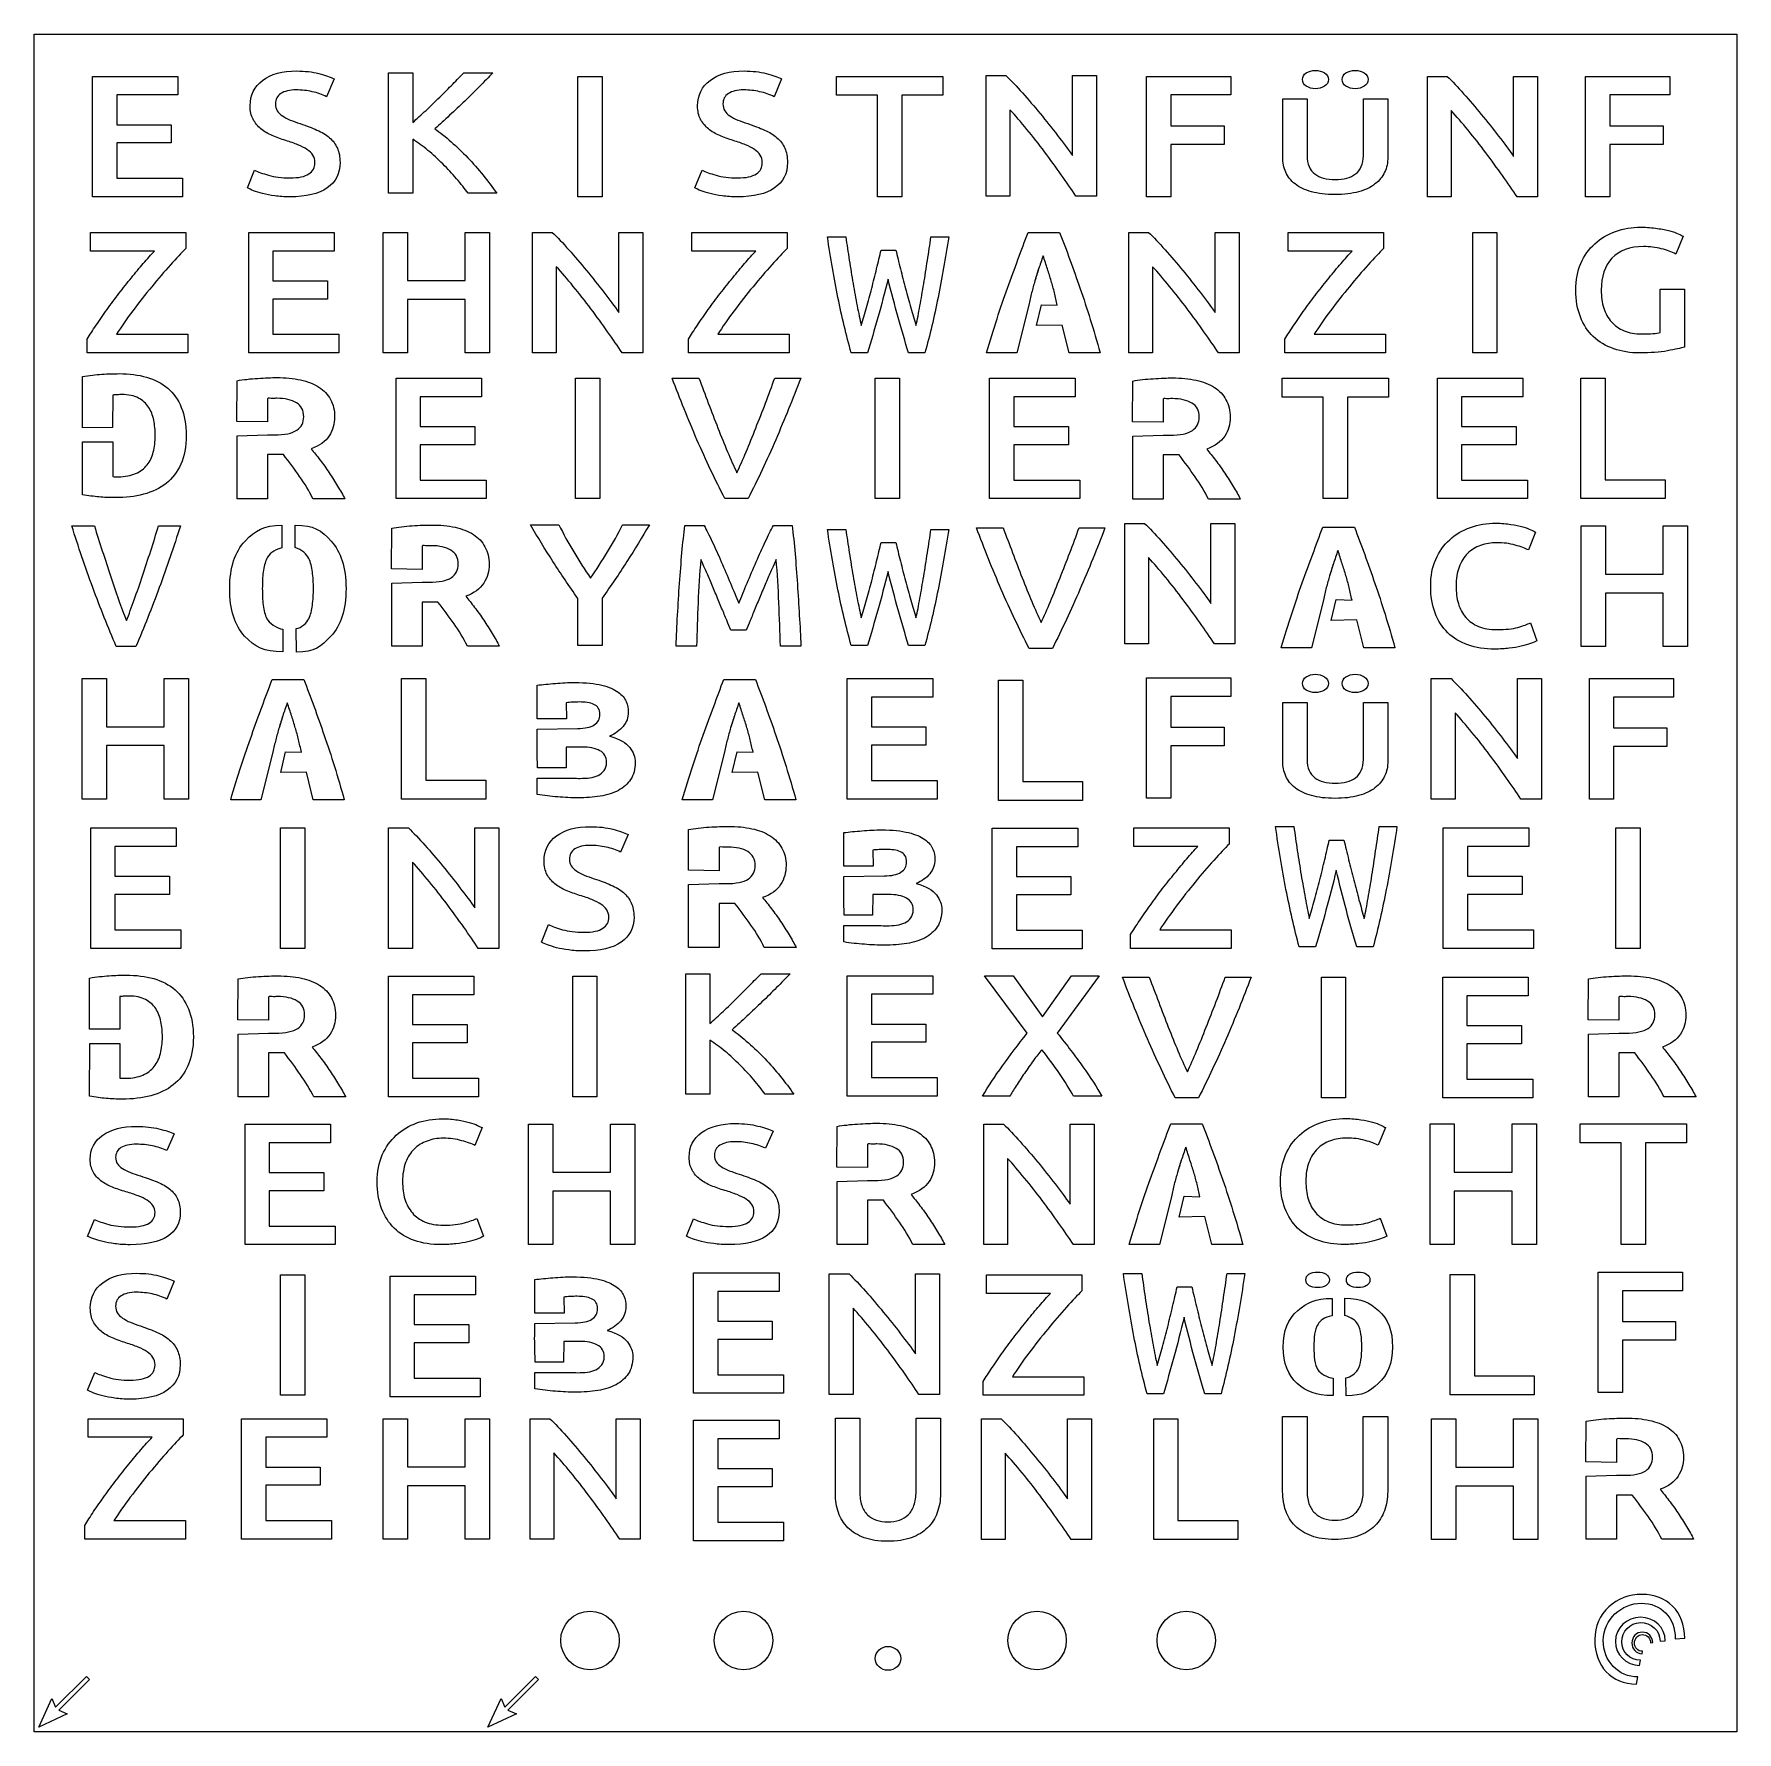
# Model space of a CAD drawing. Extents: x -3 to 1072, y -3 to 1068.
import ezdxf

# ---------------------------------------------------------------- set-up
doc = ezdxf.new("R2010")
doc.units = 0
doc.layers.add('Ebene_1', color=7, linetype='CONTINUOUS')

msp = doc.modelspace()

# ---------------------------------------------------------------- linework, layer by layer
at = {"layer": 'Ebene_1', "color": 7}
for points in [[(-2.965584, 1068.275446), (1071.657688, 1068.275446), (1071.657688, -3.045266), (-2.965584, -3.045266)], [(33.925285, 965.561325), (33.925285, 1041.580685), (87.861224, 1041.580685), (87.861224, 1029.843206), (49.197034, 1029.843206), (49.197034, 1011.085179), (83.619072, 1011.085179), (83.619072, 999.567105), (49.197034, 999.567105), (49.197034, 977.298804), (90.770129, 977.298804), (90.770129, 965.561325)], [(340.237946, 1041.580685), (355.509695, 1041.580685), (355.509695, 965.561325), (340.237946, 965.561325)], [(570.477824, 1041.580685), (570.477824, 1029.623814), (544.661296, 1029.623814), (544.661296, 965.561325), (529.268343, 965.561325), (529.268343, 1029.623814), (503.451815, 1029.623814), (503.451815, 1041.580685)], [(699.119112, 965.561325), (699.119112, 1041.580685), (752.20662, 1041.580685), (752.20662, 1029.843206), (714.390861, 1029.843206), (714.390861, 1010.427002), (747.964468, 1010.427002), (747.964468, 998.689537), (714.390861, 998.689537), (714.390861, 965.561325)], [(805.618658, 1033.807425)], [(830.738766, 1033.807425)], [(976.189285, 965.561325), (976.189285, 1041.580685), (1029.276794, 1041.580685), (1029.276794, 1029.843206), (991.461034, 1029.843206), (991.461034, 1010.427002), (1025.034641, 1010.427002), (1025.034641, 998.689537), (991.461034, 998.689537), (991.461034, 965.561325)], [(158.487491, 977.518196)], [(440.862987, 977.518196)], [(817.996682, 967.029068)], [(132.489316, 867.076746), (132.489316, 943.096106), (186.425256, 943.096106), (186.425256, 931.358627), (147.761066, 931.358627), (147.761066, 912.600599), (182.183103, 912.600599), (182.183103, 901.082526), (147.761066, 901.082526), (147.761066, 878.814225), (189.33416, 878.814225), (189.33416, 867.076746)], [(269.156806, 943.096106), (284.428555, 943.096106), (284.428555, 867.076746), (269.156806, 867.076746), (269.156806, 900.753438), (232.674294, 900.753438), (232.674294, 867.076746), (217.402545, 867.076746), (217.402545, 943.096106), (232.674294, 943.096106), (232.674294, 912.710295), (269.156806, 912.710295)], [(904.9416, 943.096106), (920.213349, 943.096106), (920.213349, 867.076746), (904.9416, 867.076746)], [(1012.656599, 934.210725)], [(225.49319, 775.140805), (225.49319, 851.160165), (279.42913, 851.160165), (279.42913, 839.422686), (240.76494, 839.422686), (240.76494, 820.664658), (275.186977, 820.664658), (275.186977, 809.146585), (240.76494, 809.146585), (240.76494, 786.878284), (282.338034, 786.878284), (282.338034, 775.140805)], [(338.737852, 851.160165), (354.009601, 851.160165), (354.009601, 775.140805), (338.737852, 775.140805)], [(527.828844, 851.160165), (543.100593, 851.160165), (543.100593, 775.140805), (527.828844, 775.140805)], [(600.053348, 775.140805), (600.053348, 851.160165), (653.989287, 851.160165), (653.989287, 839.422686), (615.325097, 839.422686), (615.325097, 820.664658), (649.747135, 820.664658), (649.747135, 809.146585), (615.325097, 809.146585), (615.325097, 786.878284), (656.898192, 786.878284), (656.898192, 775.140805)], [(851.691683, 851.160165), (851.691683, 839.203293), (825.875154, 839.203293), (825.875154, 775.140805), (810.482201, 775.140805), (810.482201, 839.203293), (784.665673, 839.203293), (784.665673, 851.160165)], [(882.654765, 775.140805), (882.654765, 851.160165), (936.590704, 851.160165), (936.590704, 839.422686), (897.926514, 839.422686), (897.926514, 820.664658), (932.348552, 820.664658), (932.348552, 809.146585), (897.926514, 809.146585), (897.926514, 786.878284), (939.499609, 786.878284), (939.499609, 775.140805)], [(1026.276605, 787.097676), (1026.276605, 775.140805), (973.189096, 775.140805), (973.189096, 851.160165), (988.460845, 851.160165), (988.460845, 787.097676)], [(1025.171829, 757.879006), (1040.443578, 757.879006), (1040.443578, 681.859646), (1025.171829, 681.859646), (1025.171829, 715.536338), (988.689317, 715.536338), (988.689317, 681.859646), (973.417568, 681.859646), (973.417568, 757.879006), (988.689317, 757.879006), (988.689317, 727.493195), (1025.171829, 727.493195)], [(348.241743, 724.918657)], [(918.869141, 680.21423)], [(79.170065, 661.633459), (94.441814, 661.633459), (94.441814, 585.614099), (79.170065, 585.614099), (79.170065, 619.290791), (42.687554, 619.290791), (42.687554, 585.614099), (27.415805, 585.614099), (27.415805, 661.633459), (42.687554, 661.633459), (42.687554, 631.247649), (79.170065, 631.247649)], [(282.040668, 597.57097), (282.040668, 585.614099), (228.953159, 585.614099), (228.953159, 661.633459), (244.224908, 661.633459), (244.224908, 597.57097)], [(510.193096, 585.614099), (510.193096, 661.633459), (564.129035, 661.633459), (564.129035, 649.89598), (525.464845, 649.89598), (525.464845, 631.137953), (559.886883, 631.137953), (559.886883, 619.61988), (525.464845, 619.61988), (525.464845, 597.351578), (567.03794, 597.351578), (567.03794, 585.614099)], [(658.753455, 596.596476), (658.753455, 584.639605), (605.665946, 584.639605), (605.665946, 660.658965), (620.937695, 660.658965), (620.937695, 596.596476)], [(699.119112, 586.059904), (699.119112, 662.079264), (752.20662, 662.079264), (752.20662, 650.341785), (714.390861, 650.341785), (714.390861, 630.925581), (747.964468, 630.925581), (747.964468, 619.188116), (714.390861, 619.188116), (714.390861, 586.059904)], [(978.550261, 585.614097), (978.550261, 661.633456), (1031.63777, 661.633456), (1031.63777, 649.895977), (993.82201, 649.895977), (993.82201, 630.479773), (1027.395618, 630.479773), (1027.395618, 618.742308), (993.82201, 618.742308), (993.82201, 585.614097)], [(805.618658, 652.806317)], [(830.738766, 652.806317)], [(817.996682, 586.027961)], [(32.776403, 491.379394), (32.776403, 567.398754), (86.712342, 567.398754), (86.712342, 555.661275), (48.048152, 555.661275), (48.048152, 536.903247), (82.47019, 536.903247), (82.47019, 525.385174), (48.048152, 525.385174), (48.048152, 503.116873), (89.621247, 503.116873), (89.621247, 491.379394)], [(152.624088, 567.398754), (167.895837, 567.398754), (167.895837, 491.379394), (152.624088, 491.379394)], [(601.69886, 491.113504), (601.69886, 567.132864), (655.634799, 567.132864), (655.634799, 555.395385), (616.970609, 555.395385), (616.970609, 536.637357), (651.392646, 536.637357), (651.392646, 525.119284), (616.970609, 525.119284), (616.970609, 502.850983), (658.543704, 502.850983), (658.543704, 491.113504)], [(886.340655, 491.379394), (886.340655, 567.398754), (940.276594, 567.398754), (940.276594, 555.661275), (901.612404, 555.661275), (901.612404, 536.903247), (936.034442, 536.903247), (936.034442, 525.385174), (901.612404, 525.385174), (901.612404, 503.116873), (943.185499, 503.116873), (943.185499, 491.379394)], [(995.275238, 567.398754), (1010.546987, 567.398754), (1010.546987, 491.379394), (995.275238, 491.379394)], [(343.996908, 501.537142)], [(220.685064, 397.786962), (220.685064, 473.806322), (274.621004, 473.806322), (274.621004, 462.068843), (235.956814, 462.068843), (235.956814, 443.310816), (270.378851, 443.310816), (270.378851, 431.792743), (235.956814, 431.792743), (235.956814, 409.524441), (277.529908, 409.524441), (277.529908, 397.786962)], [(336.929915, 473.806322), (352.201664, 473.806322), (352.201664, 397.786962), (336.929915, 397.786962)], [(510.193096, 398.112918), (510.193096, 474.132278), (564.129035, 474.132278), (564.129035, 462.394799), (525.464845, 462.394799), (525.464845, 443.636772), (559.886883, 443.636772), (559.886883, 432.118698), (525.464845, 432.118698), (525.464845, 409.850397), (567.03794, 409.850397), (567.03794, 398.112918)], [(809.402702, 473.096498), (824.674451, 473.096498), (824.674451, 397.077138), (809.402702, 397.077138)], [(886.014954, 397.077138), (886.014954, 473.096498), (939.950893, 473.096498), (939.950893, 461.359019), (901.286703, 461.359019), (901.286703, 442.600992), (935.708741, 442.600992), (935.708741, 431.082919), (901.286703, 431.082919), (901.286703, 408.814617), (942.859798, 408.814617), (942.859798, 397.077138)], [(130.174545, 304.428587), (130.174545, 380.447947), (184.110484, 380.447947), (184.110484, 368.710468), (145.446294, 368.710468), (145.446294, 349.952441), (179.868331, 349.952441), (179.868331, 338.434368), (145.446294, 338.434368), (145.446294, 316.166066), (187.019389, 316.166066), (187.019389, 304.428587)], [(360.800333, 380.447947), (376.072082, 380.447947), (376.072082, 304.428587), (360.800333, 304.428587), (360.800333, 338.105279), (324.317821, 338.105279), (324.317821, 304.428587), (309.046072, 304.428587), (309.046072, 380.447947), (324.317821, 380.447947), (324.317821, 350.062137), (360.800333, 350.062137)], [(929.793939, 380.58778), (945.065689, 380.58778), (945.065689, 304.56842), (929.793939, 304.56842), (929.793939, 338.245113), (893.311428, 338.245113), (893.311428, 304.56842), (878.039679, 304.56842), (878.039679, 380.58778), (893.311428, 380.58778), (893.311428, 350.20197), (929.793939, 350.20197)], [(1039.721383, 380.58778), (1039.721383, 368.630909), (1013.904855, 368.630909), (1013.904855, 304.56842), (998.511902, 304.56842), (998.511902, 368.630909), (972.695374, 368.630909), (972.695374, 380.58778)], [(57.604587, 315.61703)], [(435.546939, 315.924393)], [(254.069896, 304.428601)], [(824.123093, 304.568406)], [(152.624088, 285.396977), (167.895837, 285.396977), (167.895837, 209.377617), (152.624088, 209.377617)], [(221.680309, 208.427983), (221.680309, 284.447343), (275.616248, 284.447343), (275.616248, 272.709863), (236.952058, 272.709863), (236.952058, 253.951836), (271.374095, 253.951836), (271.374095, 242.433763), (236.952058, 242.433763), (236.952058, 220.165462), (278.525152, 220.165462), (278.525152, 208.427983)], [(413.236309, 210.611737), (413.236309, 286.631097), (467.172248, 286.631097), (467.172248, 274.893618), (428.508058, 274.893618), (428.508058, 256.135591), (462.930095, 256.135591), (462.930095, 244.617517), (428.508058, 244.617517), (428.508058, 222.349216), (470.081152, 222.349216), (470.081152, 210.611737)], [(807.058967, 287.139307)], [(943.771408, 221.594114), (943.771408, 209.637242), (890.683899, 209.637242), (890.683899, 285.656602), (905.955648, 285.656602), (905.955648, 221.594114)], [(984.137064, 211.057542), (984.137064, 287.076902), (1037.224573, 287.076902), (1037.224573, 275.339423), (999.408814, 275.339423), (999.408814, 255.923219), (1032.982421, 255.923219), (1032.982421, 244.185753), (999.408814, 244.185753), (999.408814, 211.057542)], [(57.608971, 218.884858)], [(127.948781, 118.567249), (127.948781, 194.586609), (181.88472, 194.586609), (181.88472, 182.84913), (143.22053, 182.84913), (143.22053, 164.091102), (177.642568, 164.091102), (177.642568, 152.573029), (143.22053, 152.573029), (143.22053, 130.304728), (184.793625, 130.304728), (184.793625, 118.567249)], [(269.116554, 194.586609), (284.388303, 194.586609), (284.388303, 118.567249), (269.116554, 118.567249), (269.116554, 152.243941), (232.634042, 152.243941), (232.634042, 118.567249), (217.362293, 118.567249), (217.362293, 194.586609), (232.634042, 194.586609), (232.634042, 164.200798), (269.116554, 164.200798)], [(413.236309, 117.611151), (413.236309, 193.630511), (467.172248, 193.630511), (467.172248, 181.893032), (428.508058, 181.893032), (428.508058, 163.135005), (462.930095, 163.135005), (462.930095, 151.616931), (428.508058, 151.616931), (428.508058, 129.34863), (470.081152, 129.34863), (470.081152, 117.611151)], [(756.717959, 130.384287), (756.717959, 118.427416), (703.63045, 118.427416), (703.63045, 194.446776), (718.902199, 194.446776), (718.902199, 130.384287)], [(930.752617, 194.446776), (946.024366, 194.446776), (946.024366, 118.427416), (930.752617, 118.427416), (930.752617, 152.104108), (894.270105, 152.104108), (894.270105, 118.427416), (878.998356, 118.427416), (878.998356, 194.446776), (894.270105, 194.446776), (894.270105, 164.060965), (930.752617, 164.060965)], [(817.930848, 118.42743)], [(535.719195, 117.285209)], [(366.344872, 54.710532)], [(463.257808, 54.710532)], [(648.445946, 54.710532)], [(742.632945, 54.710532)], [(543.96754, 43.374217)], [(0, 0), (8.326772, 17.982283), (10.629921, 12.57874), (30.029524, 31.978343), (30.029524, 31.978343), (31.978343, 30.029524), (12.578736, 10.629917), (17.98228, 8.326768), (0, 0)], [(283.464567, 0), (291.791339, 17.982283), (294.094488, 12.57874), (313.494091, 31.978343), (313.494091, 31.978343), (315.44291, 30.029524), (296.043303, 10.629917), (301.446847, 8.326768), (283.464567, 0)]]:
    msp.add_lwpolyline(points, close=True, dxfattribs=at)
for points in [[(236.03505, 1001.905043), (236.03505, 967.789566), (220.763301, 967.789566), (220.763301, 1043.808926), (236.03505, 1043.808926), (236.03505, 1012.435851)], [(268.275409, 1043.808926), (286.577267, 1043.808926)], [(186.364493, 1039.935244), (181.637523, 1028.746245)], [(468.739989, 1039.935244), (464.013019, 1028.746245)], [(612.900578, 1020.486043), (612.900578, 966.076808), (597.871238, 966.076808), (597.871238, 1042.096168), (610.355287, 1042.096168)], [(652.291994, 991.635991), (652.291994, 1042.096168), (667.442539, 1042.096168), (667.442539, 966.076808), (654.473673, 966.076808)], [(891.320893, 1019.97056), (891.320893, 965.561325), (876.291553, 965.561325), (876.291553, 1041.580685), (888.775602, 1041.580685)], [(930.712309, 991.120508), (930.712309, 1041.580685), (945.862854, 1041.580685), (945.862854, 965.561325), (932.893988, 965.561325)], [(784.988618, 990.51251), (784.988618, 1027.488244), (800.400472, 1027.488244), (800.400472, 991.537242)], [(835.956952, 991.537242), (835.956952, 1027.488244), (851.368806, 1027.488244), (851.368806, 990.51251)], [(131.701328, 971.155824), (136.185889, 982.454519)], [(414.076824, 971.155824), (418.561385, 982.454519)], [(289.001354, 967.789566), (270.941905, 967.789566)], [(73.013593, 931.358627), (32.652542, 931.358627), (32.652542, 943.096106), (92.769904, 943.096106), (92.769904, 932.894372)], [(326.617523, 921.485981), (326.617523, 867.076746), (311.588183, 867.076746), (311.588183, 943.096106), (324.072231, 943.096106)], [(366.008939, 892.635929), (366.008939, 943.096106), (381.159484, 943.096106), (381.159484, 867.076746), (368.190618, 867.076746)], [(452.452743, 931.358627), (412.091692, 931.358627), (412.091692, 943.096106), (472.209053, 943.096106), (472.209053, 932.894372)], [(497.712852, 940.257915), (509.318269, 940.257915)], [(563.04705, 940.257915), (574.222636, 940.257915)], [(624.305367, 943.096105), (644.234428, 943.096105)], [(702.906247, 921.485981), (702.906247, 867.076746), (687.876907, 867.076746), (687.876907, 943.096106), (700.360956, 943.096106)], [(742.297664, 892.635929), (742.297664, 943.096106), (757.448208, 943.096106), (757.448208, 867.076746), (744.479342, 867.076746)], [(828.844649, 931.358627), (788.483597, 931.358627), (788.483597, 943.096106), (848.600959, 943.096106), (848.600959, 932.894372)], [(1037.624697, 940.792489), (1033.018931, 929.493794)], [(531.583475, 932.021072), (540.867809, 932.021072)], [(1023.201378, 880.020882), (1023.201378, 907.335189), (1038.473127, 907.335189), (1038.473127, 870.806413)], [(624.75154, 897.165204), (617.166595, 867.076746), (598.129909, 867.076746)], [(669.814895, 867.076746), (650.183357, 867.076746), (645.870359, 884.63859), (629.673165, 884.334529), (632.746233, 897.468741)], [(632.746233, 897.468741), (642.747175, 897.164683)], [(49.015131, 878.814225), (94.103152, 878.814225), (94.103152, 867.076746), (30.592068, 867.076746), (30.592068, 875.742735)], [(428.45428, 878.814225), (473.542301, 878.814225), (473.542301, 867.076746), (410.031218, 867.076746), (410.031218, 875.742735)], [(804.846186, 878.814225), (849.934207, 878.814225), (849.934207, 867.076746), (786.423123, 867.076746), (786.423123, 875.742735)], [(522.98687, 867.076748), (512.670945, 867.076748)], [(559.264543, 867.076748), (548.948618, 867.076748)], [(46.759436, 840.425289), (46.576646, 819.946499), (27.518428, 819.915647), (27.518428, 852.14742)], [(144.454846, 838.077994), (144.454846, 823.526024), (125.083588, 823.797636), (125.265922, 849.554344)], [(399.743895, 851.160165), (416.591301, 851.160165)], [(464.467023, 851.160165), (480.829611, 851.160165)], [(709.584235, 837.886372), (709.584235, 823.334402), (690.212977, 823.606014), (690.395311, 849.362722)], [(27.518428, 777.609536), (27.701217, 810.909706), (46.759436, 810.940557), (46.759436, 789.087938)], [(154.439344, 802.922611), (144.454857, 802.922611), (144.454857, 775.090059), (125.265922, 775.090059), (125.265922, 814.738018), (144.454857, 815.374016)], [(144.454846, 815.37249), (148.667051, 815.37249)], [(719.568733, 802.730989), (709.584246, 802.730989), (709.584246, 774.898437), (690.395311, 774.898437), (690.395311, 814.546396), (709.584246, 815.182394)], [(709.584235, 815.180868), (713.79644, 815.180868)], [(48.480177, 788.964531), (50.200919, 788.964531)], [(193.12923, 775.090059), (173.004249, 775.090059)], [(447.619617, 775.140805), (432.95389, 775.140805)], [(758.258619, 774.898437), (738.133638, 774.898437)], [(20.854788, 757.879006), (35.093008, 757.879006)], [(75.554137, 757.879006), (89.382624, 757.879006)], [(153.401608, 758.32919), (153.303756, 744.003231)], [(161.792282, 744.220758), (161.830534, 758.437953)], [(241.954907, 745.072135), (241.954907, 730.520166), (222.58365, 730.791778), (222.765983, 756.548486)], [(310.304779, 758.595349), (328.243024, 758.595349)], [(368.361666, 758.595349), (385.330276, 758.595349)], [(407.680634, 758.159579), (419.884945, 758.159579)], [(463.590982, 758.159579), (475.482361, 758.159579)], [(497.712852, 755.757223), (509.318269, 755.757223)], [(563.04705, 755.757223), (574.222636, 755.757223)], [(591.75599, 756.659569), (608.603396, 756.659569)], [(656.479117, 756.659569), (672.841705, 756.659569)], [(700.329271, 737.914336), (700.329271, 683.505101), (685.299931, 683.505101), (685.299931, 759.524461), (697.783979, 759.524461)], [(739.720687, 709.064284), (739.720687, 759.524461), (754.871232, 759.524461), (754.871232, 683.505101), (741.902366, 683.505101)], [(810.306539, 757.096021), (830.2356, 757.096021)], [(944.564464, 754.039668), (940.079903, 742.740974)], [(531.583475, 747.52038), (540.867809, 747.52038)], [(251.939405, 709.916753), (241.954919, 709.916753), (241.954919, 682.084201), (222.765983, 682.084201), (222.765983, 721.73216), (241.954919, 722.368158)], [(241.954907, 722.366632), (246.167112, 722.366632)], [(355.514004, 712.413319), (355.514004, 682.575989), (340.242255, 682.575989), (340.242255, 712.193927)], [(810.752712, 711.165121), (803.167767, 681.076661), (784.13108, 681.076661)], [(855.816066, 681.076661), (836.184529, 681.076661), (831.871531, 698.638507), (815.674337, 698.334446), (818.747405, 711.468658)], [(818.747405, 711.468658), (828.748346, 711.164599)], [(153.983505, 692.791993), (153.973987, 678.466035)], [(162.674813, 678.357272), (162.44346, 693.118283)], [(446.484084, 692.232257), (436.678912, 692.232257)], [(941.291947, 696.778336), (945.412895, 685.479642)], [(61.315917, 681.859646), (48.921495, 681.859646)], [(290.629291, 682.084201), (270.50431, 682.084201)], [(415.086669, 682.140219), (402.152186, 682.140219)], [(481.01081, 682.140219), (468.076327, 682.140219)], [(522.98687, 682.576056), (512.670945, 682.576056)], [(559.264543, 682.576056), (548.948618, 682.576056)], [(639.631711, 680.640209), (624.965984, 680.640209)], [(147.303136, 661.095961), (167.232087, 661.095961)], [(314.538803, 648.760697), (314.538803, 657.380472)], [(432.304157, 661.095961), (452.233219, 661.095961)], [(893.767476, 640.023334), (893.767476, 585.614099), (878.738135, 585.614099), (878.738135, 661.633459), (891.222184, 661.633459)], [(933.158892, 611.173282), (933.158892, 661.633459), (948.309437, 661.633459), (948.309437, 585.614099), (935.34057, 585.614099)], [(332.864929, 646.365495), (332.98852, 636.133958), (314.52463, 636.20284)], [(784.988618, 609.511402), (784.988618, 646.487137), (800.400472, 646.487137), (800.400472, 610.536134)], [(835.956952, 610.536134), (835.956952, 646.487137), (851.368806, 646.487137), (851.368806, 609.511402)], [(314.525027, 629.737841), (340.014954, 630.073236)], [(147.749309, 615.16506), (140.164407, 585.076601), (121.127831, 585.076601)], [(192.812409, 585.076601), (173.180982, 585.076601), (168.868009, 602.638447), (152.670909, 602.334386), (155.74396, 615.468597)], [(155.74396, 615.468597), (165.744842, 615.164539)], [(314.662791, 605.359259), (314.5392, 614.282219)], [(342.69205, 618.380079), (332.860791, 618.380079), (332.7372, 605.266594), (314.662791, 605.359259)], [(432.750331, 615.16506), (425.165386, 585.076601), (406.128699, 585.076601)], [(477.813685, 585.076601), (458.182148, 585.076601), (453.86915, 602.638447), (437.671956, 602.334386), (440.745024, 615.468597)], [(440.745024, 615.468597), (450.745965, 615.164539)], [(314.538803, 588.422324), (314.538803, 598.759452)], [(235.814751, 545.788629), (235.814751, 491.379394), (220.785411, 491.379394), (220.785411, 567.398754), (233.26946, 567.398754)], [(275.206168, 516.938577), (275.206168, 567.398754), (290.356712, 567.398754), (290.356712, 491.379394), (277.387846, 491.379394)], [(371.878326, 563.171422), (367.150607, 552.122744)], [(429.320691, 554.912765), (429.320691, 540.360796), (409.949434, 540.632408), (410.131768, 566.389116)], [(508.040022, 555.76063), (508.040022, 564.380413)], [(731.466916, 555.661275), (691.105865, 555.661275), (691.105865, 567.398754), (751.223227, 567.398754), (751.223227, 557.197019)], [(780.443383, 568.276332), (792.070334, 568.276332)], [(814.376855, 559.720038), (823.678416, 559.720038)], [(845.898811, 568.276332), (857.095134, 568.276332)], [(526.366148, 553.365411), (526.489739, 543.133814), (508.025849, 543.202696)], [(439.30519, 519.757383), (429.320703, 519.757383), (429.320703, 491.92483), (410.131768, 491.92483), (410.131768, 531.57279), (429.320703, 532.208788)], [(429.320691, 532.207262), (433.532897, 532.207262)], [(508.026246, 536.737663), (533.516173, 537.073058)], [(508.164009, 512.358945), (508.040419, 521.281956)], [(536.193269, 525.379833), (526.362009, 525.379833), (526.238419, 512.26628), (508.164009, 512.358945)], [(317.206503, 495.25456), (321.691774, 506.411559)], [(508.040022, 495.421909), (508.040022, 505.759096)], [(707.468453, 503.116873), (752.556474, 503.116873), (752.556474, 491.379394), (689.045391, 491.379394), (689.045391, 500.045383)], [(477.995076, 491.92483), (457.870095, 491.92483)], [(805.764299, 492.256971), (795.429231, 492.256971)], [(842.109286, 492.256971), (831.774219, 492.256971)], [(423.546861, 433.402448), (423.546861, 399.286971), (408.275112, 399.286971), (408.275112, 475.306332), (423.546861, 475.306332), (423.546861, 443.933257)], [(455.78722, 475.306332), (474.089078, 475.306332)], [(623.682491, 437.82288), (596.775123, 474.132278), (614.955777, 474.132278), (633.500044, 448.13431), (651.801902, 474.132278), (669.255329, 474.132278), (642.711575, 437.932576)], [(683.97977, 473.096498), (700.827175, 473.096498)], [(748.702897, 473.096498), (765.065485, 473.096498)], [(51.259438, 460.901383), (51.076649, 440.422593), (32.01843, 440.391741), (32.01843, 472.623514)], [(145.012075, 460.58823), (145.012075, 446.036261), (125.640817, 446.307872), (125.823151, 472.06458)], [(997.150619, 460.58823), (997.150619, 446.036261), (977.779361, 446.307872), (977.961695, 472.06458)], [(32.01843, 398.08563), (32.20122, 431.3858), (51.259438, 431.416652), (51.259438, 409.564032)], [(154.996573, 425.432847), (145.012086, 425.432847), (145.012086, 397.600295), (125.823151, 397.600295), (125.823151, 437.248254), (145.012086, 437.884253)], [(145.012075, 437.882727), (149.22428, 437.882727)], [(1007.135117, 425.432847), (997.150631, 425.432847), (997.150631, 397.600295), (977.961695, 397.600295), (977.961695, 437.248254), (997.150631, 437.884253)], [(997.150619, 437.882727), (1001.362824, 437.882727)], [(52.98018, 409.440625), (54.700922, 409.440625)], [(476.513165, 399.286971), (458.453716, 399.286971)], [(612.895303, 398.112918), (595.56308, 398.112918)], [(670.95219, 398.112918), (653.013945, 398.112918)], [(193.686459, 397.600295), (173.561478, 397.600295)], [(731.855491, 397.077138), (717.189764, 397.077138)], [(1045.825003, 397.600295), (1025.700022, 397.600295)], [(279.76522, 378.25404), (275.280659, 366.955345)], [(523.013016, 367.582372), (523.013016, 353.030402), (503.641758, 353.302014), (503.824092, 379.058722)], [(611.40672, 358.837822), (611.40672, 304.428587), (596.377379, 304.428587), (596.377379, 380.447947), (608.861428, 380.447947)], [(650.798136, 329.987771), (650.798136, 380.447947), (665.948681, 380.447947), (665.948681, 304.428587), (652.979815, 304.428587)], [(714.305934, 380.594778), (734.234995, 380.594778)], [(849.818417, 378.393845), (845.333856, 367.09515)], [(85.534097, 374.278113), (80.798223, 363.762416)], [(463.437276, 375.993282), (458.708045, 365.225218)], [(532.997514, 332.426989), (523.013027, 332.426989), (523.013027, 304.594437), (503.824092, 304.594437), (503.824092, 344.242396), (523.013027, 344.878394)], [(523.013016, 344.876868), (527.225221, 344.876868)], [(714.752107, 334.663625), (707.167162, 304.574995), (688.130476, 304.574995)], [(759.815461, 304.574995), (740.183924, 304.574995), (735.870926, 322.136929), (719.673732, 321.832885), (722.7468, 334.967159)], [(722.7468, 334.967159), (732.747742, 334.663087)], [(30.767972, 309.637515), (35.26098, 320.256308)], [(276.492703, 320.992707), (280.613651, 309.694013)], [(408.747964, 309.801377), (413.23467, 320.675009)], [(846.545899, 321.132512), (850.666848, 309.833817)], [(571.6874, 304.594437), (551.562419, 304.594437)], [(85.485974, 281.301906), (80.759004, 270.112907)], [(313.038765, 273.758854), (313.038765, 282.378671)], [(513.900578, 264.337227), (513.900578, 209.927992), (498.871238, 209.927992), (498.871238, 285.947352), (511.355287, 285.947352)], [(553.291994, 235.487175), (553.291994, 285.947352), (568.442539, 285.947352), (568.442539, 209.927992), (555.473673, 209.927992)], [(638.461058, 273.659498), (598.100007, 273.659498), (598.100007, 285.396977), (658.217368, 285.396977), (658.217368, 275.195243)], [(684.437336, 286.274555), (696.064287, 286.274555)], [(749.892764, 286.274555), (761.089087, 286.274555)], [(832.61914, 287.135436), (832.616359, 287.139307)], [(837.954926, 285.727213), (837.97038, 285.713862), (837.985833, 285.70051)], [(331.36492, 271.363635), (331.48851, 261.132038), (313.024592, 261.20092)], [(718.370808, 277.718262), (727.672369, 277.718262)], [(816.25312, 270.475622), (816.161143, 259.483229)], [(824.140278, 259.650048), (824.176355, 270.559031)], [(313.025017, 254.735887), (338.514945, 255.071282)], [(313.162781, 230.357169), (313.039191, 239.28018)], [(341.192013, 243.378057), (331.360753, 243.378057), (331.237162, 230.264504), (313.162781, 230.357169)], [(30.822808, 212.522487), (35.30737, 223.821181)], [(313.038765, 213.420132), (313.038765, 223.75732)], [(614.462595, 221.115096), (659.550616, 221.115096), (659.550616, 209.377617), (596.039533, 209.377617), (596.039533, 218.043606)], [(816.800101, 220.188262), (816.791152, 209.195869)], [(824.96997, 209.11246), (824.75238, 220.438695)], [(709.758252, 210.255195), (699.423184, 210.255195)], [(746.103239, 210.255195), (735.768172, 210.255195)], [(71.473247, 182.84913), (31.112196, 182.84913), (31.112196, 194.586609), (91.229557, 194.586609), (91.229557, 184.384875)], [(325.056767, 172.976484), (325.056767, 118.567249), (310.027427, 118.567249), (310.027427, 194.586609), (322.511476, 194.586609)], [(364.448183, 144.126432), (364.448183, 194.586609), (379.598728, 194.586609), (379.598728, 118.567249), (366.629862, 118.567249)], [(502.75161, 147.451627), (502.75161, 194.95001), (518.144563, 194.95001), (518.144563, 148.76798)], [(553.65744, 148.76798), (553.65744, 194.95001), (569.050393, 194.95001), (569.050393, 147.451627)], [(609.906625, 172.836651), (609.906625, 118.427416), (594.877285, 118.427416), (594.877285, 194.446776), (607.361334, 194.446776)], [(649.298042, 143.986599), (649.298042, 194.446776), (664.448586, 194.446776), (664.448586, 118.427416), (651.47972, 118.427416)], [(784.963263, 148.593848), (784.963263, 196.092231), (800.356217, 196.092231), (800.356217, 149.910201)], [(835.869093, 149.910201), (835.869093, 196.092231), (851.262047, 196.092231), (851.262047, 148.593848)], [(995.650609, 181.580265), (995.650609, 167.028295), (976.279352, 167.299907), (976.461686, 193.056615)], [(1005.635108, 146.424882), (995.650621, 146.424882), (995.650621, 118.59233), (976.461686, 118.59233), (976.461686, 158.240289), (995.650621, 158.876287)], [(995.650609, 158.874761), (999.862815, 158.874761)], [(47.474784, 130.304728), (92.562805, 130.304728), (92.562805, 118.567249), (29.051722, 118.567249), (29.051722, 127.233238)], [(1044.324994, 118.59233), (1024.200013, 118.59233)], [(1023.134542, 54.303364), (1026.413858, 54.51086)], [(1032.715729, 55.658268), (1038.692069, 56.078759)], [(1011.747402, 46.332425), (1011.969099, 47.834589)], [(1017.133172, 53.21829), (1018.506019, 53.310699)], [(1010.269361, 38.875011), (1010.798872, 42.240331)], [(1008.205455, 27.046517), (1009.170454, 31.739272)]]:
    msp.add_lwpolyline(points, dxfattribs=at)
at = {"layer": 'Ebene_1', "color": 1}
for points in [[(236.03505, 1001.905043), (236.03505, 967.789566), (220.763301, 967.789566), (220.763301, 1043.808926), (236.03505, 1043.808926), (236.03505, 1012.435851)], [(236.03505, 1001.905043), (236.03505, 967.789566), (220.763301, 967.789566), (220.763301, 1043.808926), (236.03505, 1043.808926), (236.03505, 1012.435851)], [(268.275409, 1043.808926), (286.577267, 1043.808926)], [(268.275409, 1043.808926), (286.577267, 1043.808926)], [(186.364493, 1039.935244), (181.637523, 1028.746245)], [(186.364493, 1039.935244), (181.637523, 1028.746245)], [(468.739989, 1039.935244), (464.013019, 1028.746245)], [(468.739989, 1039.935244), (464.013019, 1028.746245)], [(612.900578, 1020.486043), (612.900578, 966.076808), (597.871238, 966.076808), (597.871238, 1042.096168), (610.355287, 1042.096168)], [(612.900578, 1020.486043), (612.900578, 966.076808), (597.871238, 966.076808), (597.871238, 1042.096168), (610.355287, 1042.096168)], [(652.291994, 991.635991), (652.291994, 1042.096168), (667.442539, 1042.096168), (667.442539, 966.076808), (654.473673, 966.076808)], [(652.291994, 991.635991), (652.291994, 1042.096168), (667.442539, 1042.096168), (667.442539, 966.076808), (654.473673, 966.076808)], [(891.320893, 1019.97056), (891.320893, 965.561325), (876.291553, 965.561325), (876.291553, 1041.580685), (888.775602, 1041.580685)], [(891.320893, 1019.97056), (891.320893, 965.561325), (876.291553, 965.561325), (876.291553, 1041.580685), (888.775602, 1041.580685)], [(930.712309, 991.120508), (930.712309, 1041.580685), (945.862854, 1041.580685), (945.862854, 965.561325), (932.893988, 965.561325)], [(930.712309, 991.120508), (930.712309, 1041.580685), (945.862854, 1041.580685), (945.862854, 965.561325), (932.893988, 965.561325)], [(784.988618, 990.51251), (784.988618, 1027.488244), (800.400472, 1027.488244), (800.400472, 991.537242)], [(784.988618, 990.51251), (784.988618, 1027.488244), (800.400472, 1027.488244), (800.400472, 991.537242)], [(835.956952, 991.537242), (835.956952, 1027.488244), (851.368806, 1027.488244), (851.368806, 990.51251)], [(835.956952, 991.537242), (835.956952, 1027.488244), (851.368806, 1027.488244), (851.368806, 990.51251)], [(131.701328, 971.155824), (136.185889, 982.454519)], [(131.701328, 971.155824), (136.185889, 982.454519)], [(414.076824, 971.155824), (418.561385, 982.454519)], [(414.076824, 971.155824), (418.561385, 982.454519)], [(289.001354, 967.789566), (270.941905, 967.789566)], [(289.001354, 967.789566), (270.941905, 967.789566)], [(73.013593, 931.358627), (32.652542, 931.358627), (32.652542, 943.096106), (92.769904, 943.096106), (92.769904, 932.894372)], [(73.013593, 931.358627), (32.652542, 931.358627), (32.652542, 943.096106), (92.769904, 943.096106), (92.769904, 932.894372)], [(326.617523, 921.485981), (326.617523, 867.076746), (311.588183, 867.076746), (311.588183, 943.096106), (324.072231, 943.096106)], [(326.617523, 921.485981), (326.617523, 867.076746), (311.588183, 867.076746), (311.588183, 943.096106), (324.072231, 943.096106)], [(366.008939, 892.635929), (366.008939, 943.096106), (381.159484, 943.096106), (381.159484, 867.076746), (368.190618, 867.076746)], [(366.008939, 892.635929), (366.008939, 943.096106), (381.159484, 943.096106), (381.159484, 867.076746), (368.190618, 867.076746)], [(452.452743, 931.358627), (412.091692, 931.358627), (412.091692, 943.096106), (472.209053, 943.096106), (472.209053, 932.894372)], [(452.452743, 931.358627), (412.091692, 931.358627), (412.091692, 943.096106), (472.209053, 943.096106), (472.209053, 932.894372)], [(497.712852, 940.257915), (509.318269, 940.257915)], [(497.712852, 940.257915), (509.318269, 940.257915)], [(563.04705, 940.257915), (574.222636, 940.257915)], [(563.04705, 940.257915), (574.222636, 940.257915)], [(624.305367, 943.096105), (644.234428, 943.096105)], [(624.305367, 943.096105), (644.234428, 943.096105)], [(702.906247, 921.485981), (702.906247, 867.076746), (687.876907, 867.076746), (687.876907, 943.096106), (700.360956, 943.096106)], [(702.906247, 921.485981), (702.906247, 867.076746), (687.876907, 867.076746), (687.876907, 943.096106), (700.360956, 943.096106)], [(742.297664, 892.635929), (742.297664, 943.096106), (757.448208, 943.096106), (757.448208, 867.076746), (744.479342, 867.076746)], [(742.297664, 892.635929), (742.297664, 943.096106), (757.448208, 943.096106), (757.448208, 867.076746), (744.479342, 867.076746)], [(828.844649, 931.358627), (788.483597, 931.358627), (788.483597, 943.096106), (848.600959, 943.096106), (848.600959, 932.894372)], [(828.844649, 931.358627), (788.483597, 931.358627), (788.483597, 943.096106), (848.600959, 943.096106), (848.600959, 932.894372)], [(1037.624697, 940.792489), (1033.018931, 929.493794)], [(1037.624697, 940.792489), (1033.018931, 929.493794)], [(531.583475, 932.021072), (540.867809, 932.021072)], [(531.583475, 932.021072), (540.867809, 932.021072)], [(630.997937, 920.130165), (628.618365, 912.515916)], [(630.997937, 920.130165), (628.618365, 912.515916)], [(1023.201378, 880.020882), (1023.201378, 907.335189), (1038.473127, 907.335189), (1038.473127, 870.806413)], [(1023.201378, 880.020882), (1023.201378, 907.335189), (1038.473127, 907.335189), (1038.473127, 870.806413)], [(624.75154, 897.165204), (617.166595, 867.076746), (598.129909, 867.076746)], [(624.75154, 897.165204), (617.166595, 867.076746), (598.129909, 867.076746)], [(669.814895, 867.076746), (650.183357, 867.076746), (645.870359, 884.63859), (629.673165, 884.334529), (632.746233, 897.468741)], [(669.814895, 867.076746), (650.183357, 867.076746), (645.870359, 884.63859), (629.673165, 884.334529), (632.746233, 897.468741)], [(632.746233, 897.468741), (642.747175, 897.164683)], [(632.746233, 897.468741), (642.747175, 897.164683)], [(49.015131, 878.814225), (94.103152, 878.814225), (94.103152, 867.076746), (30.592068, 867.076746), (30.592068, 875.742735)], [(49.015131, 878.814225), (94.103152, 878.814225), (94.103152, 867.076746), (30.592068, 867.076746), (30.592068, 875.742735)], [(428.45428, 878.814225), (473.542301, 878.814225), (473.542301, 867.076746), (410.031218, 867.076746), (410.031218, 875.742735)], [(428.45428, 878.814225), (473.542301, 878.814225), (473.542301, 867.076746), (410.031218, 867.076746), (410.031218, 875.742735)], [(804.846186, 878.814225), (849.934207, 878.814225), (849.934207, 867.076746), (786.423123, 867.076746), (786.423123, 875.742735)], [(804.846186, 878.814225), (849.934207, 878.814225), (849.934207, 867.076746), (786.423123, 867.076746), (786.423123, 875.742735)], [(522.98687, 867.076748), (512.670945, 867.076748)], [(522.98687, 867.076748), (512.670945, 867.076748)], [(559.264543, 867.076748), (548.948618, 867.076748)], [(559.264543, 867.076748), (548.948618, 867.076748)], [(46.759436, 840.425289), (46.576646, 819.946499), (27.518428, 819.915647), (27.518428, 852.14742)], [(46.759436, 840.425289), (46.576646, 819.946499), (27.518428, 819.915647), (27.518428, 852.14742)], [(144.454846, 838.077994), (144.454846, 823.526024), (125.083588, 823.797636), (125.265922, 849.554344)], [(144.454846, 838.077994), (144.454846, 823.526024), (125.083588, 823.797636), (125.265922, 849.554344)], [(399.743895, 851.160165), (416.591301, 851.160165)], [(399.743895, 851.160165), (416.591301, 851.160165)], [(464.467023, 851.160165), (480.829611, 851.160165)], [(464.467023, 851.160165), (480.829611, 851.160165)], [(709.584235, 837.886372), (709.584235, 823.334402), (690.212977, 823.606014), (690.395311, 849.362722)], [(709.584235, 837.886372), (709.584235, 823.334402), (690.212977, 823.606014), (690.395311, 849.362722)], [(27.518428, 777.609536), (27.701217, 810.909706), (46.759436, 810.940557), (46.759436, 789.087938)], [(27.518428, 777.609536), (27.701217, 810.909706), (46.759436, 810.940557), (46.759436, 789.087938)], [(154.439344, 802.922611), (144.454857, 802.922611), (144.454857, 775.090059), (125.265922, 775.090059), (125.265922, 814.738018), (144.454857, 815.374016)], [(154.439344, 802.922611), (144.454857, 802.922611), (144.454857, 775.090059), (125.265922, 775.090059), (125.265922, 814.738018), (144.454857, 815.374016)], [(144.454846, 815.37249), (148.667051, 815.37249)], [(144.454846, 815.37249), (148.667051, 815.37249)], [(719.568733, 802.730989), (709.584246, 802.730989), (709.584246, 774.898437), (690.395311, 774.898437), (690.395311, 814.546396), (709.584246, 815.182394)], [(719.568733, 802.730989), (709.584246, 802.730989), (709.584246, 774.898437), (690.395311, 774.898437), (690.395311, 814.546396), (709.584246, 815.182394)], [(709.584235, 815.180868), (713.79644, 815.180868)], [(709.584235, 815.180868), (713.79644, 815.180868)], [(48.480177, 788.964531), (50.200919, 788.964531)], [(48.480177, 788.964531), (50.200919, 788.964531)], [(193.12923, 775.090059), (173.004249, 775.090059)], [(193.12923, 775.090059), (173.004249, 775.090059)], [(447.619617, 775.140805), (432.95389, 775.140805)], [(447.619617, 775.140805), (432.95389, 775.140805)], [(758.258619, 774.898437), (738.133638, 774.898437)], [(758.258619, 774.898437), (738.133638, 774.898437)], [(20.854788, 757.879006), (35.093008, 757.879006)], [(20.854788, 757.879006), (35.093008, 757.879006)], [(75.554137, 757.879006), (89.382624, 757.879006)], [(75.554137, 757.879006), (89.382624, 757.879006)], [(153.401608, 758.32919), (153.303756, 744.003231)], [(153.401608, 758.32919), (153.303756, 744.003231)], [(161.792282, 744.220758), (161.830534, 758.437953)], [(161.792282, 744.220758), (161.830534, 758.437953)], [(241.954907, 745.072135), (241.954907, 730.520166), (222.58365, 730.791778), (222.765983, 756.548486)], [(241.954907, 745.072135), (241.954907, 730.520166), (222.58365, 730.791778), (222.765983, 756.548486)], [(310.304779, 758.595349), (328.243024, 758.595349)], [(310.304779, 758.595349), (328.243024, 758.595349)], [(368.361666, 758.595349), (385.330276, 758.595349)], [(368.361666, 758.595349), (385.330276, 758.595349)], [(407.680634, 758.159579), (419.884945, 758.159579)], [(407.680634, 758.159579), (419.884945, 758.159579)], [(463.590982, 758.159579), (475.482361, 758.159579)], [(463.590982, 758.159579), (475.482361, 758.159579)], [(497.712852, 755.757223), (509.318269, 755.757223)], [(497.712852, 755.757223), (509.318269, 755.757223)], [(563.04705, 755.757223), (574.222636, 755.757223)], [(563.04705, 755.757223), (574.222636, 755.757223)], [(591.75599, 756.659569), (608.603396, 756.659569)], [(591.75599, 756.659569), (608.603396, 756.659569)], [(656.479117, 756.659569), (672.841705, 756.659569)], [(656.479117, 756.659569), (672.841705, 756.659569)], [(700.329271, 737.914336), (700.329271, 683.505101), (685.299931, 683.505101), (685.299931, 759.524461), (697.783979, 759.524461)], [(700.329271, 737.914336), (700.329271, 683.505101), (685.299931, 683.505101), (685.299931, 759.524461), (697.783979, 759.524461)], [(739.720687, 709.064284), (739.720687, 759.524461), (754.871232, 759.524461), (754.871232, 683.505101), (741.902366, 683.505101)], [(739.720687, 709.064284), (739.720687, 759.524461), (754.871232, 759.524461), (754.871232, 683.505101), (741.902366, 683.505101)], [(810.306539, 757.096021), (830.2356, 757.096021)], [(810.306539, 757.096021), (830.2356, 757.096021)], [(944.564464, 754.039668), (940.079903, 742.740974)], [(944.564464, 754.039668), (940.079903, 742.740974)], [(531.583475, 747.52038), (540.867809, 747.52038)], [(531.583475, 747.52038), (540.867809, 747.52038)], [(816.999109, 734.130082), (814.619537, 726.515833)], [(816.999109, 734.130082), (814.619537, 726.515833)], [(251.939405, 709.916753), (241.954919, 709.916753), (241.954919, 682.084201), (222.765983, 682.084201), (222.765983, 721.73216), (241.954919, 722.368158)], [(251.939405, 709.916753), (241.954919, 709.916753), (241.954919, 682.084201), (222.765983, 682.084201), (222.765983, 721.73216), (241.954919, 722.368158)], [(241.954907, 722.366632), (246.167112, 722.366632)], [(241.954907, 722.366632), (246.167112, 722.366632)], [(355.514004, 712.413319), (355.514004, 682.575989), (340.242255, 682.575989), (340.242255, 712.193927)], [(355.514004, 712.413319), (355.514004, 682.575989), (340.242255, 682.575989), (340.242255, 712.193927)], [(810.752712, 711.165121), (803.167767, 681.076661), (784.13108, 681.076661)], [(810.752712, 711.165121), (803.167767, 681.076661), (784.13108, 681.076661)], [(855.816066, 681.076661), (836.184529, 681.076661), (831.871531, 698.638507), (815.674337, 698.334446), (818.747405, 711.468658)], [(855.816066, 681.076661), (836.184529, 681.076661), (831.871531, 698.638507), (815.674337, 698.334446), (818.747405, 711.468658)], [(818.747405, 711.468658), (828.748346, 711.164599)], [(818.747405, 711.468658), (828.748346, 711.164599)], [(153.983505, 692.791993), (153.973987, 678.466035)], [(153.983505, 692.791993), (153.973987, 678.466035)], [(162.674813, 678.357272), (162.44346, 693.118283)], [(162.674813, 678.357272), (162.44346, 693.118283)], [(446.484084, 692.232257), (436.678912, 692.232257)], [(446.484084, 692.232257), (436.678912, 692.232257)], [(941.291947, 696.778336), (945.412895, 685.479642)], [(941.291947, 696.778336), (945.412895, 685.479642)], [(61.315917, 681.859646), (48.921495, 681.859646)], [(61.315917, 681.859646), (48.921495, 681.859646)], [(290.629291, 682.084201), (270.50431, 682.084201)], [(290.629291, 682.084201), (270.50431, 682.084201)], [(415.086669, 682.140219), (402.152186, 682.140219)], [(415.086669, 682.140219), (402.152186, 682.140219)], [(481.01081, 682.140219), (468.076327, 682.140219)], [(481.01081, 682.140219), (468.076327, 682.140219)], [(522.98687, 682.576056), (512.670945, 682.576056)], [(522.98687, 682.576056), (512.670945, 682.576056)], [(559.264543, 682.576056), (548.948618, 682.576056)], [(559.264543, 682.576056), (548.948618, 682.576056)], [(639.631711, 680.640209), (624.965984, 680.640209)], [(639.631711, 680.640209), (624.965984, 680.640209)], [(147.303136, 661.095961), (167.232087, 661.095961)], [(147.303136, 661.095961), (167.232087, 661.095961)], [(314.538803, 648.760697), (314.538803, 657.380472)], [(314.538803, 648.760697), (314.538803, 657.380472)], [(432.304157, 661.095961), (452.233219, 661.095961)], [(432.304157, 661.095961), (452.233219, 661.095961)], [(893.767476, 640.023334), (893.767476, 585.614099), (878.738135, 585.614099), (878.738135, 661.633459), (891.222184, 661.633459)], [(893.767476, 640.023334), (893.767476, 585.614099), (878.738135, 585.614099), (878.738135, 661.633459), (891.222184, 661.633459)], [(933.158892, 611.173282), (933.158892, 661.633459), (948.309437, 661.633459), (948.309437, 585.614099), (935.34057, 585.614099)], [(933.158892, 611.173282), (933.158892, 661.633459), (948.309437, 661.633459), (948.309437, 585.614099), (935.34057, 585.614099)], [(332.864929, 646.365495), (332.98852, 636.133958), (314.52463, 636.20284)], [(332.864929, 646.365495), (332.98852, 636.133958), (314.52463, 636.20284)], [(784.988618, 609.511402), (784.988618, 646.487137), (800.400472, 646.487137), (800.400472, 610.536134)], [(784.988618, 609.511402), (784.988618, 646.487137), (800.400472, 646.487137), (800.400472, 610.536134)], [(835.956952, 610.536134), (835.956952, 646.487137), (851.368806, 646.487137), (851.368806, 609.511402)], [(835.956952, 610.536134), (835.956952, 646.487137), (851.368806, 646.487137), (851.368806, 609.511402)], [(153.995672, 638.130022), (151.616109, 630.515772)], [(153.995672, 638.130022), (151.616109, 630.515772)], [(438.996728, 638.130022), (436.617156, 630.515772)], [(438.996728, 638.130022), (436.617156, 630.515772)], [(314.525027, 629.737841), (340.014954, 630.073236)], [(314.525027, 629.737841), (340.014954, 630.073236)], [(147.749309, 615.16506), (140.164407, 585.076601), (121.127831, 585.076601)], [(147.749309, 615.16506), (140.164407, 585.076601), (121.127831, 585.076601)], [(192.812409, 585.076601), (173.180982, 585.076601), (168.868009, 602.638447), (152.670909, 602.334386), (155.74396, 615.468597), (165.744842, 615.164539)], [(192.812409, 585.076601), (173.180982, 585.076601), (168.868009, 602.638447), (152.670909, 602.334386), (155.74396, 615.468597), (165.744842, 615.164539)], [(314.662791, 605.359259), (314.5392, 614.282219)], [(314.662791, 605.359259), (314.5392, 614.282219)], [(342.69205, 618.380079), (332.860791, 618.380079), (332.7372, 605.266594), (314.662791, 605.359259)], [(342.69205, 618.380079), (332.860791, 618.380079), (332.7372, 605.266594), (314.662791, 605.359259)], [(432.750331, 615.16506), (425.165386, 585.076601), (406.128699, 585.076601)], [(432.750331, 615.16506), (425.165386, 585.076601), (406.128699, 585.076601)], [(477.813685, 585.076601), (458.182148, 585.076601), (453.86915, 602.638447), (437.671956, 602.334386), (440.745024, 615.468597)], [(477.813685, 585.076601), (458.182148, 585.076601), (453.86915, 602.638447), (437.671956, 602.334386), (440.745024, 615.468597)], [(440.745024, 615.468597), (450.745965, 615.164539)], [(440.745024, 615.468597), (450.745965, 615.164539)], [(314.538803, 588.422324), (314.538803, 598.759452)], [(314.538803, 588.422324), (314.538803, 598.759452)], [(235.814751, 545.788629), (235.814751, 491.379394), (220.785411, 491.379394), (220.785411, 567.398754), (233.26946, 567.398754)], [(235.814751, 545.788629), (235.814751, 491.379394), (220.785411, 491.379394), (220.785411, 567.398754), (233.26946, 567.398754)], [(275.206168, 516.938577), (275.206168, 567.398754), (290.356712, 567.398754), (290.356712, 491.379394), (277.387846, 491.379394)], [(275.206168, 516.938577), (275.206168, 567.398754), (290.356712, 567.398754), (290.356712, 491.379394), (277.387846, 491.379394)], [(371.878326, 563.171422), (367.150607, 552.122744)], [(371.878326, 563.171422), (367.150607, 552.122744)], [(429.320691, 554.912765), (429.320691, 540.360796), (409.949434, 540.632408), (410.131768, 566.389116)], [(429.320691, 554.912765), (429.320691, 540.360796), (409.949434, 540.632408), (410.131768, 566.389116)], [(508.040022, 555.76063), (508.040022, 564.380413)], [(508.040022, 555.76063), (508.040022, 564.380413)], [(731.466916, 555.661275), (691.105865, 555.661275), (691.105865, 567.398754), (751.223227, 567.398754), (751.223227, 557.197019)], [(731.466916, 555.661275), (691.105865, 555.661275), (691.105865, 567.398754), (751.223227, 567.398754), (751.223227, 557.197019)], [(780.443383, 568.276332), (792.070334, 568.276332)], [(780.443383, 568.276332), (792.070334, 568.276332)], [(814.376855, 559.720038), (823.678416, 559.720038)], [(814.376855, 559.720038), (823.678416, 559.720038)], [(845.898811, 568.276332), (857.095134, 568.276332)], [(845.898811, 568.276332), (857.095134, 568.276332)], [(526.366148, 553.365411), (526.489739, 543.133814), (508.025849, 543.202696)], [(526.366148, 553.365411), (526.489739, 543.133814), (508.025849, 543.202696)], [(439.30519, 519.757383), (429.320703, 519.757383), (429.320703, 491.92483), (410.131768, 491.92483), (410.131768, 531.57279), (429.320703, 532.208788)], [(439.30519, 519.757383), (429.320703, 519.757383), (429.320703, 491.92483), (410.131768, 491.92483), (410.131768, 531.57279), (429.320703, 532.208788)], [(429.320691, 532.207262), (433.532897, 532.207262)], [(429.320691, 532.207262), (433.532897, 532.207262)], [(508.026246, 536.737663), (533.516173, 537.073058)], [(508.026246, 536.737663), (533.516173, 537.073058)], [(508.164009, 512.358945), (508.040419, 521.281956)], [(508.164009, 512.358945), (508.040419, 521.281956)], [(536.193269, 525.379833), (526.362009, 525.379833), (526.238419, 512.26628), (508.164009, 512.358945)], [(536.193269, 525.379833), (526.362009, 525.379833), (526.238419, 512.26628), (508.164009, 512.358945)], [(317.206503, 495.25456), (321.691774, 506.411559)], [(317.206503, 495.25456), (321.691774, 506.411559)], [(508.040022, 495.421909), (508.040022, 505.759096)], [(508.040022, 495.421909), (508.040022, 505.759096)], [(707.468453, 503.116873), (752.556474, 503.116873), (752.556474, 491.379394), (689.045391, 491.379394), (689.045391, 500.045383)], [(707.468453, 503.116873), (752.556474, 503.116873), (752.556474, 491.379394), (689.045391, 491.379394), (689.045391, 500.045383)], [(477.995076, 491.92483), (457.870095, 491.92483)], [(477.995076, 491.92483), (457.870095, 491.92483)], [(805.764299, 492.256971), (795.429231, 492.256971)], [(805.764299, 492.256971), (795.429231, 492.256971)], [(842.109286, 492.256971), (831.774219, 492.256971)], [(842.109286, 492.256971), (831.774219, 492.256971)], [(423.546861, 433.402448), (423.546861, 399.286971), (408.275112, 399.286971), (408.275112, 475.306332), (423.546861, 475.306332), (423.546861, 443.933257)], [(423.546861, 433.402448), (423.546861, 399.286971), (408.275112, 399.286971), (408.275112, 475.306332), (423.546861, 475.306332), (423.546861, 443.933257)], [(455.78722, 475.306332), (474.089078, 475.306332)], [(455.78722, 475.306332), (474.089078, 475.306332)], [(623.682491, 437.82288), (596.775123, 474.132278), (614.955777, 474.132278), (633.500044, 448.13431), (651.801902, 474.132278), (669.255329, 474.132278), (642.711575, 437.932576)], [(623.682491, 437.82288), (596.775123, 474.132278), (614.955777, 474.132278), (633.500044, 448.13431), (651.801902, 474.132278), (669.255329, 474.132278), (642.711575, 437.932576)], [(683.97977, 473.096498), (700.827175, 473.096498)], [(683.97977, 473.096498), (700.827175, 473.096498)], [(748.702897, 473.096498), (765.065485, 473.096498)], [(748.702897, 473.096498), (765.065485, 473.096498)], [(51.259438, 460.901383), (51.076649, 440.422593), (32.01843, 440.391741), (32.01843, 472.623514)], [(51.259438, 460.901383), (51.076649, 440.422593), (32.01843, 440.391741), (32.01843, 472.623514)], [(145.012075, 460.58823), (145.012075, 446.036261), (125.640817, 446.307872), (125.823151, 472.06458)], [(145.012075, 460.58823), (145.012075, 446.036261), (125.640817, 446.307872), (125.823151, 472.06458)], [(997.150619, 460.58823), (997.150619, 446.036261), (977.779361, 446.307872), (977.961695, 472.06458)], [(997.150619, 460.58823), (997.150619, 446.036261), (977.779361, 446.307872), (977.961695, 472.06458)], [(32.01843, 398.08563), (32.20122, 431.3858), (51.259438, 431.416652), (51.259438, 409.564032)], [(32.01843, 398.08563), (32.20122, 431.3858), (51.259438, 431.416652), (51.259438, 409.564032)], [(154.996573, 425.432847), (145.012086, 425.432847), (145.012086, 397.600295), (125.823151, 397.600295), (125.823151, 437.248254), (145.012086, 437.884253)], [(154.996573, 425.432847), (145.012086, 425.432847), (145.012086, 397.600295), (125.823151, 397.600295), (125.823151, 437.248254), (145.012086, 437.884253)], [(145.012075, 437.882727), (149.22428, 437.882727)], [(145.012075, 437.882727), (149.22428, 437.882727)], [(1007.135117, 425.432847), (997.150631, 425.432847), (997.150631, 397.600295), (977.961695, 397.600295), (977.961695, 437.248254), (997.150631, 437.884253)], [(1007.135117, 425.432847), (997.150631, 425.432847), (997.150631, 397.600295), (977.961695, 397.600295), (977.961695, 437.248254), (997.150631, 437.884253)], [(997.150619, 437.882727), (1001.362824, 437.882727)], [(997.150619, 437.882727), (1001.362824, 437.882727)], [(52.98018, 409.440625), (54.700922, 409.440625)], [(52.98018, 409.440625), (54.700922, 409.440625)], [(476.513165, 399.286971), (458.453716, 399.286971)], [(476.513165, 399.286971), (458.453716, 399.286971)], [(612.895303, 398.112918), (595.56308, 398.112918)], [(612.895303, 398.112918), (595.56308, 398.112918)], [(670.95219, 398.112918), (653.013945, 398.112918)], [(670.95219, 398.112918), (653.013945, 398.112918)], [(193.686459, 397.600295), (173.561478, 397.600295)], [(193.686459, 397.600295), (173.561478, 397.600295)], [(731.855491, 397.077138), (717.189764, 397.077138)], [(731.855491, 397.077138), (717.189764, 397.077138)], [(1045.825003, 397.600295), (1025.700022, 397.600295)], [(1045.825003, 397.600295), (1025.700022, 397.600295)], [(279.76522, 378.25404), (275.280659, 366.955345)], [(279.76522, 378.25404), (275.280659, 366.955345)], [(523.013016, 367.582372), (523.013016, 353.030402), (503.641758, 353.302014), (503.824092, 379.058722)], [(523.013016, 367.582372), (523.013016, 353.030402), (503.641758, 353.302014), (503.824092, 379.058722)], [(611.40672, 358.837822), (611.40672, 304.428587), (596.377379, 304.428587), (596.377379, 380.447947), (608.861428, 380.447947)], [(611.40672, 358.837822), (611.40672, 304.428587), (596.377379, 304.428587), (596.377379, 380.447947), (608.861428, 380.447947)], [(650.798136, 329.987771), (650.798136, 380.447947), (665.948681, 380.447947), (665.948681, 304.428587), (652.979815, 304.428587)], [(650.798136, 329.987771), (650.798136, 380.447947), (665.948681, 380.447947), (665.948681, 304.428587), (652.979815, 304.428587)], [(714.305934, 380.594778), (734.234995, 380.594778)], [(714.305934, 380.594778), (734.234995, 380.594778)], [(849.818417, 378.393845), (845.333856, 367.09515)], [(849.818417, 378.393845), (845.333856, 367.09515)], [(85.534097, 374.278113), (80.798223, 363.762416)], [(85.534097, 374.278113), (80.798223, 363.762416)], [(463.437276, 375.993282), (458.708045, 365.225218)], [(463.437276, 375.993282), (458.708045, 365.225218)], [(720.998504, 357.628706), (718.618932, 350.014422)], [(720.998504, 357.628706), (718.618932, 350.014422)], [(532.997514, 332.426989), (523.013027, 332.426989), (523.013027, 304.594437), (503.824092, 304.594437), (503.824092, 344.242396), (523.013027, 344.878394)], [(532.997514, 332.426989), (523.013027, 332.426989), (523.013027, 304.594437), (503.824092, 304.594437), (503.824092, 344.242396), (523.013027, 344.878394)], [(523.013016, 344.876868), (527.225221, 344.876868)], [(523.013016, 344.876868), (527.225221, 344.876868)], [(714.752107, 334.663625), (707.167162, 304.574995), (688.130476, 304.574995)], [(714.752107, 334.663625), (707.167162, 304.574995), (688.130476, 304.574995)], [(759.815461, 304.574995), (740.183924, 304.574995), (735.870926, 322.136929), (719.673732, 321.832885), (722.7468, 334.967159)], [(759.815461, 304.574995), (740.183924, 304.574995), (735.870926, 322.136929), (719.673732, 321.832885), (722.7468, 334.967159)], [(722.7468, 334.967159), (732.747742, 334.663087)], [(722.7468, 334.967159), (732.747742, 334.663087)], [(30.767972, 309.637515), (35.26098, 320.256308)], [(30.767972, 309.637515), (35.26098, 320.256308)], [(276.492703, 320.992707), (280.613651, 309.694013)], [(276.492703, 320.992707), (280.613651, 309.694013)], [(408.747964, 309.801377), (413.23467, 320.675009)], [(408.747964, 309.801377), (413.23467, 320.675009)], [(846.545899, 321.132512), (850.666848, 309.833817)], [(846.545899, 321.132512), (850.666848, 309.833817)], [(571.6874, 304.594437), (551.562419, 304.594437)], [(571.6874, 304.594437), (551.562419, 304.594437)], [(85.485974, 281.301906), (80.759004, 270.112907)], [(85.485974, 281.301906), (80.759004, 270.112907)], [(313.038765, 273.758854), (313.038765, 282.378671)], [(313.038765, 273.758854), (313.038765, 282.378671)], [(513.900578, 264.337227), (513.900578, 209.927992), (498.871238, 209.927992), (498.871238, 285.947352), (511.355287, 285.947352)], [(513.900578, 264.337227), (513.900578, 209.927992), (498.871238, 209.927992), (498.871238, 285.947352), (511.355287, 285.947352)], [(553.291994, 235.487175), (553.291994, 285.947352), (568.442539, 285.947352), (568.442539, 209.927992), (555.473673, 209.927992)], [(553.291994, 235.487175), (553.291994, 285.947352), (568.442539, 285.947352), (568.442539, 209.927992), (555.473673, 209.927992)], [(638.461058, 273.659498), (598.100007, 273.659498), (598.100007, 285.396977), (658.217368, 285.396977), (658.217368, 275.195243)], [(638.461058, 273.659498), (598.100007, 273.659498), (598.100007, 285.396977), (658.217368, 285.396977), (658.217368, 275.195243)], [(684.437336, 286.274555), (696.064287, 286.274555)], [(684.437336, 286.274555), (696.064287, 286.274555)], [(749.892764, 286.274555), (761.089087, 286.274555)], [(749.892764, 286.274555), (761.089087, 286.274555)], [(832.61914, 287.135436), (832.616359, 287.139307)], [(832.61914, 287.135436), (832.616359, 287.139307)], [(837.954926, 285.727213), (837.97038, 285.713862), (837.985833, 285.70051)], [(837.954926, 285.727213), (837.97038, 285.713862), (837.985833, 285.70051)], [(331.36492, 271.363635), (331.48851, 261.132038), (313.024592, 261.20092)], [(331.36492, 271.363635), (331.48851, 261.132038), (313.024592, 261.20092)], [(718.370808, 277.718262), (727.672369, 277.718262)], [(718.370808, 277.718262), (727.672369, 277.718262)], [(816.25312, 270.475622), (816.161143, 259.483229)], [(816.25312, 270.475622), (816.161143, 259.483229)], [(824.140278, 259.650048), (824.176355, 270.559031)], [(824.140278, 259.650048), (824.176355, 270.559031)], [(313.025017, 254.735887), (338.514945, 255.071282)], [(313.025017, 254.735887), (338.514945, 255.071282)], [(313.162781, 230.357169), (313.039191, 239.28018)], [(313.162781, 230.357169), (313.039191, 239.28018)], [(341.192013, 243.378057), (331.360753, 243.378057), (331.237162, 230.264504), (313.162781, 230.357169)], [(341.192013, 243.378057), (331.360753, 243.378057), (331.237162, 230.264504), (313.162781, 230.357169)], [(30.822808, 212.522487), (35.30737, 223.821181)], [(30.822808, 212.522487), (35.30737, 223.821181)], [(313.038765, 213.420132), (313.038765, 223.75732)], [(313.038765, 213.420132), (313.038765, 223.75732)], [(614.462595, 221.115096), (659.550616, 221.115096), (659.550616, 209.377617), (596.039533, 209.377617), (596.039533, 218.043606)], [(614.462595, 221.115096), (659.550616, 221.115096), (659.550616, 209.377617), (596.039533, 209.377617), (596.039533, 218.043606)], [(816.800101, 220.188262), (816.791152, 209.195869)], [(816.800101, 220.188262), (816.791152, 209.195869)], [(824.96997, 209.11246), (824.75238, 220.438695)], [(824.96997, 209.11246), (824.75238, 220.438695)], [(709.758252, 210.255195), (699.423184, 210.255195)], [(709.758252, 210.255195), (699.423184, 210.255195)], [(746.103239, 210.255195), (735.768172, 210.255195)], [(746.103239, 210.255195), (735.768172, 210.255195)], [(71.473247, 182.84913), (31.112196, 182.84913), (31.112196, 194.586609), (91.229557, 194.586609), (91.229557, 184.384875)], [(71.473247, 182.84913), (31.112196, 182.84913), (31.112196, 194.586609), (91.229557, 194.586609), (91.229557, 184.384875)], [(325.056767, 172.976484), (325.056767, 118.567249), (310.027427, 118.567249), (310.027427, 194.586609), (322.511476, 194.586609)], [(325.056767, 172.976484), (325.056767, 118.567249), (310.027427, 118.567249), (310.027427, 194.586609), (322.511476, 194.586609)], [(364.448183, 144.126432), (364.448183, 194.586609), (379.598728, 194.586609), (379.598728, 118.567249), (366.629862, 118.567249)], [(364.448183, 144.126432), (364.448183, 194.586609), (379.598728, 194.586609), (379.598728, 118.567249), (366.629862, 118.567249)], [(502.75161, 147.451627), (502.75161, 194.95001), (518.144563, 194.95001), (518.144563, 148.76798)], [(502.75161, 147.451627), (502.75161, 194.95001), (518.144563, 194.95001), (518.144563, 148.76798)], [(553.65744, 148.76798), (553.65744, 194.95001), (569.050393, 194.95001), (569.050393, 147.451627)], [(553.65744, 148.76798), (553.65744, 194.95001), (569.050393, 194.95001), (569.050393, 147.451627)], [(609.906625, 172.836651), (609.906625, 118.427416), (594.877285, 118.427416), (594.877285, 194.446776), (607.361334, 194.446776)], [(609.906625, 172.836651), (609.906625, 118.427416), (594.877285, 118.427416), (594.877285, 194.446776), (607.361334, 194.446776)], [(649.298042, 143.986599), (649.298042, 194.446776), (664.448586, 194.446776), (664.448586, 118.427416), (651.47972, 118.427416)], [(649.298042, 143.986599), (649.298042, 194.446776), (664.448586, 194.446776), (664.448586, 118.427416), (651.47972, 118.427416)], [(784.963263, 148.593848), (784.963263, 196.092231), (800.356217, 196.092231), (800.356217, 149.910201)], [(784.963263, 148.593848), (784.963263, 196.092231), (800.356217, 196.092231), (800.356217, 149.910201)], [(835.869093, 149.910201), (835.869093, 196.092231), (851.262047, 196.092231), (851.262047, 148.593848)], [(835.869093, 149.910201), (835.869093, 196.092231), (851.262047, 196.092231), (851.262047, 148.593848)], [(995.650609, 181.580265), (995.650609, 167.028295), (976.279352, 167.299907), (976.461686, 193.056615)], [(995.650609, 181.580265), (995.650609, 167.028295), (976.279352, 167.299907), (976.461686, 193.056615)], [(1005.635108, 146.424882), (995.650621, 146.424882), (995.650621, 118.59233), (976.461686, 118.59233), (976.461686, 158.240289), (995.650621, 158.876287)], [(1005.635108, 146.424882), (995.650621, 146.424882), (995.650621, 118.59233), (976.461686, 118.59233), (976.461686, 158.240289), (995.650621, 158.876287)], [(995.650609, 158.874761), (999.862815, 158.874761)], [(995.650609, 158.874761), (999.862815, 158.874761)], [(47.474784, 130.304728), (92.562805, 130.304728), (92.562805, 118.567249), (29.051722, 118.567249), (29.051722, 127.233238)], [(47.474784, 130.304728), (92.562805, 130.304728), (92.562805, 118.567249), (29.051722, 118.567249), (29.051722, 127.233238)], [(1044.324994, 118.59233), (1024.200013, 118.59233)], [(1044.324994, 118.59233), (1024.200013, 118.59233)], [(1023.134542, 54.303364), (1026.413858, 54.51086)], [(1023.134542, 54.303364), (1026.413858, 54.51086)], [(1032.715729, 55.658268), (1038.692069, 56.078759)], [(1032.715729, 55.658268), (1038.692069, 56.078759)], [(1011.747402, 46.332425), (1011.969099, 47.834589)], [(1011.747402, 46.332425), (1011.969099, 47.834589)], [(1017.133172, 53.21829), (1018.506019, 53.310699)], [(1017.133172, 53.21829), (1018.506019, 53.310699)], [(1010.269361, 38.875011), (1010.798872, 42.240331)], [(1010.269361, 38.875011), (1010.798872, 42.240331)], [(1008.205455, 27.046517), (1009.170454, 31.739272)], [(1008.205455, 27.046517), (1009.170454, 31.739272)]]:
    msp.add_lwpolyline(points, dxfattribs=at)
for points in [[(33.925285, 965.561325), (33.925285, 1041.580685), (87.861224, 1041.580685), (87.861224, 1029.843206), (49.197034, 1029.843206), (49.197034, 1011.085179), (83.619072, 1011.085179), (83.619072, 999.567105), (49.197034, 999.567105), (49.197034, 977.298804), (90.770129, 977.298804), (90.770129, 965.561325)], [(33.925285, 965.561325), (33.925285, 1041.580685), (87.861224, 1041.580685), (87.861224, 1029.843206), (49.197034, 1029.843206), (49.197034, 1011.085179), (83.619072, 1011.085179), (83.619072, 999.567105), (49.197034, 999.567105), (49.197034, 977.298804), (90.770129, 977.298804), (90.770129, 965.561325)], [(340.237946, 1041.580685), (355.509695, 1041.580685), (355.509695, 965.561325), (340.237946, 965.561325)], [(340.237946, 1041.580685), (355.509695, 1041.580685), (355.509695, 965.561325), (340.237946, 965.561325)], [(570.477824, 1041.580685), (570.477824, 1029.623814), (544.661296, 1029.623814), (544.661296, 965.561325), (529.268343, 965.561325), (529.268343, 1029.623814), (503.451815, 1029.623814), (503.451815, 1041.580685)], [(570.477824, 1041.580685), (570.477824, 1029.623814), (544.661296, 1029.623814), (544.661296, 965.561325), (529.268343, 965.561325), (529.268343, 1029.623814), (503.451815, 1029.623814), (503.451815, 1041.580685)], [(699.119112, 965.561325), (699.119112, 1041.580685), (752.20662, 1041.580685), (752.20662, 1029.843206), (714.390861, 1029.843206), (714.390861, 1010.427002), (747.964468, 1010.427002), (747.964468, 998.689537), (714.390861, 998.689537), (714.390861, 965.561325)], [(699.119112, 965.561325), (699.119112, 1041.580685), (752.20662, 1041.580685), (752.20662, 1029.843206), (714.390861, 1029.843206), (714.390861, 1010.427002), (747.964468, 1010.427002), (747.964468, 998.689537), (714.390861, 998.689537), (714.390861, 965.561325)], [(805.618658, 1033.807425)], [(805.618658, 1033.807425)], [(830.738766, 1033.807425)], [(830.738766, 1033.807425)], [(976.189285, 965.561325), (976.189285, 1041.580685), (1029.276794, 1041.580685), (1029.276794, 1029.843206), (991.461034, 1029.843206), (991.461034, 1010.427002), (1025.034641, 1010.427002), (1025.034641, 998.689537), (991.461034, 998.689537), (991.461034, 965.561325)], [(976.189285, 965.561325), (976.189285, 1041.580685), (1029.276794, 1041.580685), (1029.276794, 1029.843206), (991.461034, 1029.843206), (991.461034, 1010.427002), (1025.034641, 1010.427002), (1025.034641, 998.689537), (991.461034, 998.689537), (991.461034, 965.561325)], [(158.487491, 977.518196)], [(158.487491, 977.518196)], [(440.862987, 977.518196)], [(440.862987, 977.518196)], [(817.996682, 967.029068)], [(817.996682, 967.029068)], [(132.489316, 867.076746), (132.489316, 943.096106), (186.425256, 943.096106), (186.425256, 931.358627), (147.761066, 931.358627), (147.761066, 912.600599), (182.183103, 912.600599), (182.183103, 901.082526), (147.761066, 901.082526), (147.761066, 878.814225), (189.33416, 878.814225), (189.33416, 867.076746)], [(132.489316, 867.076746), (132.489316, 943.096106), (186.425256, 943.096106), (186.425256, 931.358627), (147.761066, 931.358627), (147.761066, 912.600599), (182.183103, 912.600599), (182.183103, 901.082526), (147.761066, 901.082526), (147.761066, 878.814225), (189.33416, 878.814225), (189.33416, 867.076746)], [(269.156806, 943.096106), (284.428555, 943.096106), (284.428555, 867.076746), (269.156806, 867.076746), (269.156806, 900.753438), (232.674294, 900.753438), (232.674294, 867.076746), (217.402545, 867.076746), (217.402545, 943.096106), (232.674294, 943.096106), (232.674294, 912.710295), (269.156806, 912.710295)], [(269.156806, 943.096106), (284.428555, 943.096106), (284.428555, 867.076746), (269.156806, 867.076746), (269.156806, 900.753438), (232.674294, 900.753438), (232.674294, 867.076746), (217.402545, 867.076746), (217.402545, 943.096106), (232.674294, 943.096106), (232.674294, 912.710295), (269.156806, 912.710295)], [(904.9416, 943.096106), (920.213349, 943.096106), (920.213349, 867.076746), (904.9416, 867.076746)], [(904.9416, 943.096106), (920.213349, 943.096106), (920.213349, 867.076746), (904.9416, 867.076746)], [(1012.656599, 934.210725)], [(1012.656599, 934.210725)], [(225.49319, 775.140805), (225.49319, 851.160165), (279.42913, 851.160165), (279.42913, 839.422686), (240.76494, 839.422686), (240.76494, 820.664658), (275.186977, 820.664658), (275.186977, 809.146585), (240.76494, 809.146585), (240.76494, 786.878284), (282.338034, 786.878284), (282.338034, 775.140805)], [(225.49319, 775.140805), (225.49319, 851.160165), (279.42913, 851.160165), (279.42913, 839.422686), (240.76494, 839.422686), (240.76494, 820.664658), (275.186977, 820.664658), (275.186977, 809.146585), (240.76494, 809.146585), (240.76494, 786.878284), (282.338034, 786.878284), (282.338034, 775.140805)], [(338.737852, 851.160165), (354.009601, 851.160165), (354.009601, 775.140805), (338.737852, 775.140805)], [(338.737852, 851.160165), (354.009601, 851.160165), (354.009601, 775.140805), (338.737852, 775.140805)], [(527.828844, 851.160165), (543.100593, 851.160165), (543.100593, 775.140805), (527.828844, 775.140805)], [(527.828844, 851.160165), (543.100593, 851.160165), (543.100593, 775.140805), (527.828844, 775.140805)], [(600.053348, 775.140805), (600.053348, 851.160165), (653.989287, 851.160165), (653.989287, 839.422686), (615.325097, 839.422686), (615.325097, 820.664658), (649.747135, 820.664658), (649.747135, 809.146585), (615.325097, 809.146585), (615.325097, 786.878284), (656.898192, 786.878284), (656.898192, 775.140805)], [(600.053348, 775.140805), (600.053348, 851.160165), (653.989287, 851.160165), (653.989287, 839.422686), (615.325097, 839.422686), (615.325097, 820.664658), (649.747135, 820.664658), (649.747135, 809.146585), (615.325097, 809.146585), (615.325097, 786.878284), (656.898192, 786.878284), (656.898192, 775.140805)], [(851.691683, 851.160165), (851.691683, 839.203293), (825.875154, 839.203293), (825.875154, 775.140805), (810.482201, 775.140805), (810.482201, 839.203293), (784.665673, 839.203293), (784.665673, 851.160165)], [(851.691683, 851.160165), (851.691683, 839.203293), (825.875154, 839.203293), (825.875154, 775.140805), (810.482201, 775.140805), (810.482201, 839.203293), (784.665673, 839.203293), (784.665673, 851.160165)], [(882.654765, 775.140805), (882.654765, 851.160165), (936.590704, 851.160165), (936.590704, 839.422686), (897.926514, 839.422686), (897.926514, 820.664658), (932.348552, 820.664658), (932.348552, 809.146585), (897.926514, 809.146585), (897.926514, 786.878284), (939.499609, 786.878284), (939.499609, 775.140805)], [(882.654765, 775.140805), (882.654765, 851.160165), (936.590704, 851.160165), (936.590704, 839.422686), (897.926514, 839.422686), (897.926514, 820.664658), (932.348552, 820.664658), (932.348552, 809.146585), (897.926514, 809.146585), (897.926514, 786.878284), (939.499609, 786.878284), (939.499609, 775.140805)], [(1026.276605, 787.097676), (1026.276605, 775.140805), (973.189096, 775.140805), (973.189096, 851.160165), (988.460845, 851.160165), (988.460845, 787.097676)], [(1026.276605, 787.097676), (1026.276605, 775.140805), (973.189096, 775.140805), (973.189096, 851.160165), (988.460845, 851.160165), (988.460845, 787.097676)], [(1025.171829, 757.879006), (1040.443578, 757.879006), (1040.443578, 681.859646), (1025.171829, 681.859646), (1025.171829, 715.536338), (988.689317, 715.536338), (988.689317, 681.859646), (973.417568, 681.859646), (973.417568, 757.879006), (988.689317, 757.879006), (988.689317, 727.493195), (1025.171829, 727.493195)], [(1025.171829, 757.879006), (1040.443578, 757.879006), (1040.443578, 681.859646), (1025.171829, 681.859646), (1025.171829, 715.536338), (988.689317, 715.536338), (988.689317, 681.859646), (973.417568, 681.859646), (973.417568, 757.879006), (988.689317, 757.879006), (988.689317, 727.493195), (1025.171829, 727.493195)], [(348.241743, 724.918657)], [(348.241743, 724.918657)], [(918.869141, 680.21423)], [(918.869141, 680.21423)], [(79.170065, 661.633459), (94.441814, 661.633459), (94.441814, 585.614099), (79.170065, 585.614099), (79.170065, 619.290791), (42.687554, 619.290791), (42.687554, 585.614099), (27.415805, 585.614099), (27.415805, 661.633459), (42.687554, 661.633459), (42.687554, 631.247649), (79.170065, 631.247649)], [(79.170065, 661.633459), (94.441814, 661.633459), (94.441814, 585.614099), (79.170065, 585.614099), (79.170065, 619.290791), (42.687554, 619.290791), (42.687554, 585.614099), (27.415805, 585.614099), (27.415805, 661.633459), (42.687554, 661.633459), (42.687554, 631.247649), (79.170065, 631.247649)], [(282.040668, 597.57097), (282.040668, 585.614099), (228.953159, 585.614099), (228.953159, 661.633459), (244.224908, 661.633459), (244.224908, 597.57097)], [(282.040668, 597.57097), (282.040668, 585.614099), (228.953159, 585.614099), (228.953159, 661.633459), (244.224908, 661.633459), (244.224908, 597.57097)], [(510.193096, 585.614099), (510.193096, 661.633459), (564.129035, 661.633459), (564.129035, 649.89598), (525.464845, 649.89598), (525.464845, 631.137953), (559.886883, 631.137953), (559.886883, 619.61988), (525.464845, 619.61988), (525.464845, 597.351578), (567.03794, 597.351578), (567.03794, 585.614099)], [(510.193096, 585.614099), (510.193096, 661.633459), (564.129035, 661.633459), (564.129035, 649.89598), (525.464845, 649.89598), (525.464845, 631.137953), (559.886883, 631.137953), (559.886883, 619.61988), (525.464845, 619.61988), (525.464845, 597.351578), (567.03794, 597.351578), (567.03794, 585.614099)], [(658.753455, 596.596476), (658.753455, 584.639605), (605.665946, 584.639605), (605.665946, 660.658965), (620.937695, 660.658965), (620.937695, 596.596476)], [(658.753455, 596.596476), (658.753455, 584.639605), (605.665946, 584.639605), (605.665946, 660.658965), (620.937695, 660.658965), (620.937695, 596.596476)], [(699.119112, 586.059904), (699.119112, 662.079264), (752.20662, 662.079264), (752.20662, 650.341785), (714.390861, 650.341785), (714.390861, 630.925581), (747.964468, 630.925581), (747.964468, 619.188116), (714.390861, 619.188116), (714.390861, 586.059904)], [(699.119112, 586.059904), (699.119112, 662.079264), (752.20662, 662.079264), (752.20662, 650.341785), (714.390861, 650.341785), (714.390861, 630.925581), (747.964468, 630.925581), (747.964468, 619.188116), (714.390861, 619.188116), (714.390861, 586.059904)], [(978.550261, 585.614097), (978.550261, 661.633456), (1031.63777, 661.633456), (1031.63777, 649.895977), (993.82201, 649.895977), (993.82201, 630.479773), (1027.395618, 630.479773), (1027.395618, 618.742308), (993.82201, 618.742308), (993.82201, 585.614097)], [(978.550261, 585.614097), (978.550261, 661.633456), (1031.63777, 661.633456), (1031.63777, 649.895977), (993.82201, 649.895977), (993.82201, 630.479773), (1027.395618, 630.479773), (1027.395618, 618.742308), (993.82201, 618.742308), (993.82201, 585.614097)], [(805.618658, 652.806317)], [(805.618658, 652.806317)], [(830.738766, 652.806317)], [(830.738766, 652.806317)], [(817.996682, 586.027961)], [(817.996682, 586.027961)], [(32.776403, 491.379394), (32.776403, 567.398754), (86.712342, 567.398754), (86.712342, 555.661275), (48.048152, 555.661275), (48.048152, 536.903247), (82.47019, 536.903247), (82.47019, 525.385174), (48.048152, 525.385174), (48.048152, 503.116873), (89.621247, 503.116873), (89.621247, 491.379394)], [(32.776403, 491.379394), (32.776403, 567.398754), (86.712342, 567.398754), (86.712342, 555.661275), (48.048152, 555.661275), (48.048152, 536.903247), (82.47019, 536.903247), (82.47019, 525.385174), (48.048152, 525.385174), (48.048152, 503.116873), (89.621247, 503.116873), (89.621247, 491.379394)], [(152.624088, 567.398754), (167.895837, 567.398754), (167.895837, 491.379394), (152.624088, 491.379394)], [(152.624088, 567.398754), (167.895837, 567.398754), (167.895837, 491.379394), (152.624088, 491.379394)], [(601.69886, 491.113504), (601.69886, 567.132864), (655.634799, 567.132864), (655.634799, 555.395385), (616.970609, 555.395385), (616.970609, 536.637357), (651.392646, 536.637357), (651.392646, 525.119284), (616.970609, 525.119284), (616.970609, 502.850983), (658.543704, 502.850983), (658.543704, 491.113504)], [(601.69886, 491.113504), (601.69886, 567.132864), (655.634799, 567.132864), (655.634799, 555.395385), (616.970609, 555.395385), (616.970609, 536.637357), (651.392646, 536.637357), (651.392646, 525.119284), (616.970609, 525.119284), (616.970609, 502.850983), (658.543704, 502.850983), (658.543704, 491.113504)], [(886.340655, 491.379394), (886.340655, 567.398754), (940.276594, 567.398754), (940.276594, 555.661275), (901.612404, 555.661275), (901.612404, 536.903247), (936.034442, 536.903247), (936.034442, 525.385174), (901.612404, 525.385174), (901.612404, 503.116873), (943.185499, 503.116873), (943.185499, 491.379394)], [(886.340655, 491.379394), (886.340655, 567.398754), (940.276594, 567.398754), (940.276594, 555.661275), (901.612404, 555.661275), (901.612404, 536.903247), (936.034442, 536.903247), (936.034442, 525.385174), (901.612404, 525.385174), (901.612404, 503.116873), (943.185499, 503.116873), (943.185499, 491.379394)], [(995.275238, 567.398754), (1010.546987, 567.398754), (1010.546987, 491.379394), (995.275238, 491.379394)], [(995.275238, 567.398754), (1010.546987, 567.398754), (1010.546987, 491.379394), (995.275238, 491.379394)], [(343.996908, 501.537142)], [(343.996908, 501.537142)], [(220.685064, 397.786962), (220.685064, 473.806322), (274.621004, 473.806322), (274.621004, 462.068843), (235.956814, 462.068843), (235.956814, 443.310816), (270.378851, 443.310816), (270.378851, 431.792743), (235.956814, 431.792743), (235.956814, 409.524441), (277.529908, 409.524441), (277.529908, 397.786962)], [(220.685064, 397.786962), (220.685064, 473.806322), (274.621004, 473.806322), (274.621004, 462.068843), (235.956814, 462.068843), (235.956814, 443.310816), (270.378851, 443.310816), (270.378851, 431.792743), (235.956814, 431.792743), (235.956814, 409.524441), (277.529908, 409.524441), (277.529908, 397.786962)], [(336.929915, 473.806322), (352.201664, 473.806322), (352.201664, 397.786962), (336.929915, 397.786962)], [(336.929915, 473.806322), (352.201664, 473.806322), (352.201664, 397.786962), (336.929915, 397.786962)], [(510.193096, 398.112918), (510.193096, 474.132278), (564.129035, 474.132278), (564.129035, 462.394799), (525.464845, 462.394799), (525.464845, 443.636772), (559.886883, 443.636772), (559.886883, 432.118698), (525.464845, 432.118698), (525.464845, 409.850397), (567.03794, 409.850397), (567.03794, 398.112918)], [(510.193096, 398.112918), (510.193096, 474.132278), (564.129035, 474.132278), (564.129035, 462.394799), (525.464845, 462.394799), (525.464845, 443.636772), (559.886883, 443.636772), (559.886883, 432.118698), (525.464845, 432.118698), (525.464845, 409.850397), (567.03794, 409.850397), (567.03794, 398.112918)], [(809.402702, 473.096498), (824.674451, 473.096498), (824.674451, 397.077138), (809.402702, 397.077138)], [(809.402702, 473.096498), (824.674451, 473.096498), (824.674451, 397.077138), (809.402702, 397.077138)], [(886.014954, 397.077138), (886.014954, 473.096498), (939.950893, 473.096498), (939.950893, 461.359019), (901.286703, 461.359019), (901.286703, 442.600992), (935.708741, 442.600992), (935.708741, 431.082919), (901.286703, 431.082919), (901.286703, 408.814617), (942.859798, 408.814617), (942.859798, 397.077138)], [(886.014954, 397.077138), (886.014954, 473.096498), (939.950893, 473.096498), (939.950893, 461.359019), (901.286703, 461.359019), (901.286703, 442.600992), (935.708741, 442.600992), (935.708741, 431.082919), (901.286703, 431.082919), (901.286703, 408.814617), (942.859798, 408.814617), (942.859798, 397.077138)], [(130.174545, 304.428587), (130.174545, 380.447947), (184.110484, 380.447947), (184.110484, 368.710468), (145.446294, 368.710468), (145.446294, 349.952441), (179.868331, 349.952441), (179.868331, 338.434368), (145.446294, 338.434368), (145.446294, 316.166066), (187.019389, 316.166066), (187.019389, 304.428587)], [(130.174545, 304.428587), (130.174545, 380.447947), (184.110484, 380.447947), (184.110484, 368.710468), (145.446294, 368.710468), (145.446294, 349.952441), (179.868331, 349.952441), (179.868331, 338.434368), (145.446294, 338.434368), (145.446294, 316.166066), (187.019389, 316.166066), (187.019389, 304.428587)], [(360.800333, 380.447947), (376.072082, 380.447947), (376.072082, 304.428587), (360.800333, 304.428587), (360.800333, 338.105279), (324.317821, 338.105279), (324.317821, 304.428587), (309.046072, 304.428587), (309.046072, 380.447947), (324.317821, 380.447947), (324.317821, 350.062137), (360.800333, 350.062137)], [(360.800333, 380.447947), (376.072082, 380.447947), (376.072082, 304.428587), (360.800333, 304.428587), (360.800333, 338.105279), (324.317821, 338.105279), (324.317821, 304.428587), (309.046072, 304.428587), (309.046072, 380.447947), (324.317821, 380.447947), (324.317821, 350.062137), (360.800333, 350.062137)], [(929.793939, 380.58778), (945.065689, 380.58778), (945.065689, 304.56842), (929.793939, 304.56842), (929.793939, 338.245113), (893.311428, 338.245113), (893.311428, 304.56842), (878.039679, 304.56842), (878.039679, 380.58778), (893.311428, 380.58778), (893.311428, 350.20197), (929.793939, 350.20197)], [(929.793939, 380.58778), (945.065689, 380.58778), (945.065689, 304.56842), (929.793939, 304.56842), (929.793939, 338.245113), (893.311428, 338.245113), (893.311428, 304.56842), (878.039679, 304.56842), (878.039679, 380.58778), (893.311428, 380.58778), (893.311428, 350.20197), (929.793939, 350.20197)], [(1039.721383, 380.58778), (1039.721383, 368.630909), (1013.904855, 368.630909), (1013.904855, 304.56842), (998.511902, 304.56842), (998.511902, 368.630909), (972.695374, 368.630909), (972.695374, 380.58778)], [(1039.721383, 380.58778), (1039.721383, 368.630909), (1013.904855, 368.630909), (1013.904855, 304.56842), (998.511902, 304.56842), (998.511902, 368.630909), (972.695374, 368.630909), (972.695374, 380.58778)], [(57.604587, 315.61703)], [(57.604587, 315.61703)], [(435.546939, 315.924393)], [(435.546939, 315.924393)], [(254.069896, 304.428601)], [(254.069896, 304.428601)], [(824.123093, 304.568406)], [(824.123093, 304.568406)], [(152.624088, 285.396977), (167.895837, 285.396977), (167.895837, 209.377617), (152.624088, 209.377617)], [(152.624088, 285.396977), (167.895837, 285.396977), (167.895837, 209.377617), (152.624088, 209.377617)], [(221.680309, 208.427983), (221.680309, 284.447343), (275.616248, 284.447343), (275.616248, 272.709863), (236.952058, 272.709863), (236.952058, 253.951836), (271.374095, 253.951836), (271.374095, 242.433763), (236.952058, 242.433763), (236.952058, 220.165462), (278.525152, 220.165462), (278.525152, 208.427983)], [(221.680309, 208.427983), (221.680309, 284.447343), (275.616248, 284.447343), (275.616248, 272.709863), (236.952058, 272.709863), (236.952058, 253.951836), (271.374095, 253.951836), (271.374095, 242.433763), (236.952058, 242.433763), (236.952058, 220.165462), (278.525152, 220.165462), (278.525152, 208.427983)], [(413.236309, 210.611737), (413.236309, 286.631097), (467.172248, 286.631097), (467.172248, 274.893618), (428.508058, 274.893618), (428.508058, 256.135591), (462.930095, 256.135591), (462.930095, 244.617517), (428.508058, 244.617517), (428.508058, 222.349216), (470.081152, 222.349216), (470.081152, 210.611737)], [(413.236309, 210.611737), (413.236309, 286.631097), (467.172248, 286.631097), (467.172248, 274.893618), (428.508058, 274.893618), (428.508058, 256.135591), (462.930095, 256.135591), (462.930095, 244.617517), (428.508058, 244.617517), (428.508058, 222.349216), (470.081152, 222.349216), (470.081152, 210.611737)], [(807.058967, 287.139307)], [(807.058967, 287.139307)], [(943.771408, 221.594114), (943.771408, 209.637242), (890.683899, 209.637242), (890.683899, 285.656602), (905.955648, 285.656602), (905.955648, 221.594114)], [(943.771408, 221.594114), (943.771408, 209.637242), (890.683899, 209.637242), (890.683899, 285.656602), (905.955648, 285.656602), (905.955648, 221.594114)], [(984.137064, 211.057542), (984.137064, 287.076902), (1037.224573, 287.076902), (1037.224573, 275.339423), (999.408814, 275.339423), (999.408814, 255.923219), (1032.982421, 255.923219), (1032.982421, 244.185753), (999.408814, 244.185753), (999.408814, 211.057542)], [(984.137064, 211.057542), (984.137064, 287.076902), (1037.224573, 287.076902), (1037.224573, 275.339423), (999.408814, 275.339423), (999.408814, 255.923219), (1032.982421, 255.923219), (1032.982421, 244.185753), (999.408814, 244.185753), (999.408814, 211.057542)], [(57.608971, 218.884858)], [(57.608971, 218.884858)], [(127.948781, 118.567249), (127.948781, 194.586609), (181.88472, 194.586609), (181.88472, 182.84913), (143.22053, 182.84913), (143.22053, 164.091102), (177.642568, 164.091102), (177.642568, 152.573029), (143.22053, 152.573029), (143.22053, 130.304728), (184.793625, 130.304728), (184.793625, 118.567249)], [(127.948781, 118.567249), (127.948781, 194.586609), (181.88472, 194.586609), (181.88472, 182.84913), (143.22053, 182.84913), (143.22053, 164.091102), (177.642568, 164.091102), (177.642568, 152.573029), (143.22053, 152.573029), (143.22053, 130.304728), (184.793625, 130.304728), (184.793625, 118.567249)], [(269.116554, 194.586609), (284.388303, 194.586609), (284.388303, 118.567249), (269.116554, 118.567249), (269.116554, 152.243941), (232.634042, 152.243941), (232.634042, 118.567249), (217.362293, 118.567249), (217.362293, 194.586609), (232.634042, 194.586609), (232.634042, 164.200798), (269.116554, 164.200798)], [(269.116554, 194.586609), (284.388303, 194.586609), (284.388303, 118.567249), (269.116554, 118.567249), (269.116554, 152.243941), (232.634042, 152.243941), (232.634042, 118.567249), (217.362293, 118.567249), (217.362293, 194.586609), (232.634042, 194.586609), (232.634042, 164.200798), (269.116554, 164.200798)], [(413.236309, 117.611151), (413.236309, 193.630511), (467.172248, 193.630511), (467.172248, 181.893032), (428.508058, 181.893032), (428.508058, 163.135005), (462.930095, 163.135005), (462.930095, 151.616931), (428.508058, 151.616931), (428.508058, 129.34863), (470.081152, 129.34863), (470.081152, 117.611151)], [(413.236309, 117.611151), (413.236309, 193.630511), (467.172248, 193.630511), (467.172248, 181.893032), (428.508058, 181.893032), (428.508058, 163.135005), (462.930095, 163.135005), (462.930095, 151.616931), (428.508058, 151.616931), (428.508058, 129.34863), (470.081152, 129.34863), (470.081152, 117.611151)], [(756.717959, 130.384287), (756.717959, 118.427416), (703.63045, 118.427416), (703.63045, 194.446776), (718.902199, 194.446776), (718.902199, 130.384287)], [(756.717959, 130.384287), (756.717959, 118.427416), (703.63045, 118.427416), (703.63045, 194.446776), (718.902199, 194.446776), (718.902199, 130.384287)], [(930.752617, 194.446776), (946.024366, 194.446776), (946.024366, 118.427416), (930.752617, 118.427416), (930.752617, 152.104108), (894.270105, 152.104108), (894.270105, 118.427416), (878.998356, 118.427416), (878.998356, 194.446776), (894.270105, 194.446776), (894.270105, 164.060965), (930.752617, 164.060965)], [(930.752617, 194.446776), (946.024366, 194.446776), (946.024366, 118.427416), (930.752617, 118.427416), (930.752617, 152.104108), (894.270105, 152.104108), (894.270105, 118.427416), (878.998356, 118.427416), (878.998356, 194.446776), (894.270105, 194.446776), (894.270105, 164.060965), (930.752617, 164.060965)], [(817.930848, 118.42743)], [(817.930848, 118.42743)], [(535.719195, 117.285209)], [(535.719195, 117.285209)], [(366.344872, 54.710532)], [(366.344872, 54.710532)], [(463.257808, 54.710532)], [(463.257808, 54.710532)], [(648.445946, 54.710532)], [(648.445946, 54.710532)], [(742.632945, 54.710532)], [(742.632945, 54.710532)], [(543.96754, 43.374217)], [(543.96754, 43.374217)]]:
    msp.add_lwpolyline(points, close=True, dxfattribs=at)
at = {"layer": 'Ebene_1', "color": 7}
for points in [[(141.276472, 1039.057675), (146.528661, 1043.006734), (153.679718, 1044.981263), (162.729644, 1044.981263)], [(162.729644, 1044.981263), (167.981832, 1044.981263), (172.627999, 1044.432783), (176.668145, 1043.335822)], [(176.668145, 1043.335822), (180.789093, 1042.311992), (184.021209, 1041.178466), (186.364493, 1039.935244)], [(261.245556, 1036.678682), (263.831249, 1039.311387), (266.174533, 1041.688136), (268.275409, 1043.808926)], [(286.577267, 1043.808926), (283.910771, 1041.029959), (281.082669, 1038.141296), (278.092962, 1035.142937)], [(423.651968, 1039.057675), (428.904157, 1043.006734), (436.055214, 1044.981263), (445.10514, 1044.981263)], [(445.10514, 1044.981263), (450.357328, 1044.981263), (455.003496, 1044.432783), (459.043641, 1043.335822)], [(459.043641, 1043.335822), (463.164589, 1042.311992), (466.396705, 1041.178466), (468.739989, 1039.935244)], [(797.487995, 1039.528845), (797.487995, 1041.293661), (798.297016, 1042.688435), (799.915059, 1043.713167)], [(799.915059, 1043.713167), (801.533101, 1044.794829), (803.434301, 1045.33566), (805.618658, 1045.33566)], [(805.618658, 1045.33566), (807.803015, 1045.33566), (809.704215, 1044.794829), (811.322257, 1043.713167)], [(811.322257, 1043.713167), (813.021202, 1042.688435), (813.870674, 1041.293661), (813.870674, 1039.528845)], [(822.48675, 1039.528845), (822.48675, 1041.293661), (823.295771, 1042.688435), (824.913813, 1043.713167)], [(824.913813, 1043.713167), (826.612758, 1044.794829), (828.554409, 1045.33566), (830.738766, 1045.33566)], [(830.738766, 1045.33566), (832.923123, 1045.33566), (834.824323, 1044.794829), (836.442365, 1043.713167)], [(836.442365, 1043.713167), (838.060407, 1042.688435), (838.869429, 1041.293661), (838.869429, 1039.528845)], [(133.398189, 1022.932354), (133.398189, 1029.80664), (136.024283, 1035.181748), (141.276472, 1039.057675)], [(162.487235, 1033.024392), (158.366287, 1033.024392), (155.13417, 1032.256519), (152.790886, 1030.720774)], [(172.547197, 1031.927431), (169.31508, 1032.658738), (165.96176, 1033.024392), (162.487235, 1033.024392)], [(181.637523, 1028.746245), (178.890225, 1030.135729), (175.860116, 1031.196124), (172.547197, 1031.927431)], [(253.00366, 1028.451477), (255.912564, 1031.303575), (258.659863, 1034.045976), (261.245556, 1036.678682)], [(278.092962, 1035.142937), (275.103254, 1032.144578), (272.032744, 1029.109653), (268.881431, 1026.038163)], [(415.773685, 1022.932354), (415.773685, 1029.80664), (418.399779, 1035.181748), (423.651968, 1039.057675)], [(444.862731, 1033.024392), (440.741783, 1033.024392), (437.509667, 1032.256519), (435.166382, 1030.720774)], [(454.922693, 1031.927431), (451.690576, 1032.658738), (448.337256, 1033.024392), (444.862731, 1033.024392)], [(464.013019, 1028.746245), (461.265721, 1030.135729), (458.235612, 1031.196124), (454.922693, 1031.927431)], [(610.355287, 1042.096168), (613.587403, 1039.024678), (617.061928, 1035.368143), (620.778861, 1031.126561)], [(799.915059, 1035.344523), (798.297016, 1036.369255), (797.487995, 1037.764029), (797.487995, 1039.528845)], [(805.618658, 1033.807425), (803.434301, 1033.807425), (801.533101, 1034.319791), (799.915059, 1035.344523)], [(811.322257, 1035.344523), (809.704215, 1034.319791), (807.803015, 1033.807425), (805.618658, 1033.807425)], [(813.870674, 1039.528845), (813.870674, 1037.764029), (813.021202, 1036.369255), (811.322257, 1035.344523)], [(824.913813, 1035.344523), (823.295771, 1036.369255), (822.48675, 1037.764029), (822.48675, 1039.528845)], [(830.738766, 1033.807425), (828.554409, 1033.807425), (826.612758, 1034.319791), (824.913813, 1035.344523)], [(836.442365, 1035.344523), (834.824323, 1034.319791), (832.923123, 1033.807425), (830.738766, 1033.807425)], [(838.869429, 1039.528845), (838.869429, 1037.764029), (838.060407, 1036.369255), (836.442365, 1035.344523)], [(888.775602, 1041.580685), (892.007718, 1038.509195), (895.482243, 1034.85266), (899.199176, 1030.611078)], [(135.216254, 1014.485757), (134.004211, 1016.825939), (133.398189, 1019.641472), (133.398189, 1022.932354)], [(152.790886, 1030.720774), (150.528405, 1029.185029), (149.397164, 1027.027673), (149.397164, 1024.248706)], [(149.397164, 1024.248706), (149.397164, 1022.5667), (149.760777, 1021.104086), (150.488003, 1019.860864)], [(244.39815, 1020.114576), (247.307055, 1022.893543), (250.175558, 1025.67251), (253.00366, 1028.451477)], [(268.881431, 1026.038163), (265.730117, 1023.039804), (262.538403, 1020.041445), (259.306286, 1017.043086)], [(417.59175, 1014.485757), (416.379707, 1016.825939), (415.773685, 1019.641472), (415.773685, 1022.932354)], [(435.166382, 1030.720774), (432.903901, 1029.185029), (431.77266, 1027.027673), (431.77266, 1024.248706)], [(431.77266, 1024.248706), (431.77266, 1022.5667), (432.136273, 1021.104086), (432.8635, 1019.860864)], [(620.778861, 1031.126561), (624.495795, 1026.958111), (628.212729, 1022.606834), (631.929662, 1018.07273)], [(899.199176, 1030.611078), (902.91611, 1026.442628), (906.633044, 1022.091351), (910.349977, 1017.557246)], [(140.185633, 1008.452473), (138.16556, 1010.134479), (136.509101, 1012.145574), (135.216254, 1014.485757)], [(150.488003, 1019.860864), (151.296032, 1018.690772), (152.386872, 1017.630377), (153.760521, 1016.679678)], [(153.760521, 1016.679678), (155.214973, 1015.728979), (156.871433, 1014.85141), (158.7299, 1014.046972)], [(158.7299, 1014.046972), (160.66917, 1013.242534), (162.770045, 1012.474662), (165.032526, 1011.743355)], [(165.032526, 1011.743355), (168.991869, 1010.427002), (172.506795, 1009.074084), (175.577306, 1007.6846)], [(236.03505, 1012.435851), (238.701546, 1014.849165), (241.489246, 1017.40874), (244.39815, 1020.114576)], [(259.306286, 1017.043086), (256.154973, 1014.044727), (253.044061, 1011.192629), (249.973551, 1008.486793)], [(422.561129, 1008.452473), (420.541056, 1010.134479), (418.884597, 1012.145574), (417.59175, 1014.485757)], [(432.8635, 1019.860864), (433.671529, 1018.690772), (434.762368, 1017.630377), (436.136017, 1016.679678)], [(436.136017, 1016.679678), (437.590469, 1015.728979), (439.246929, 1014.85141), (441.105396, 1014.046972)], [(441.105396, 1014.046972), (443.044666, 1013.242534), (445.145541, 1012.474662), (447.408022, 1011.743355)], [(447.408022, 1011.743355), (451.367365, 1010.427002), (454.882291, 1009.074084), (457.952802, 1007.6846)], [(623.566562, 1008.090388), (619.849628, 1012.697622), (616.2943, 1016.829508), (612.900578, 1020.486043)], [(631.929662, 1018.07273), (635.727399, 1013.538626), (639.36353, 1008.967961), (642.838054, 1004.360735)], [(901.986877, 1007.574904), (898.269943, 1012.182139), (894.714615, 1016.314024), (891.320893, 1019.97056)], [(910.349977, 1017.557246), (914.147714, 1013.023142), (917.783844, 1008.452478), (921.258369, 1003.845252)], [(147.33669, 1004.17434), (144.670194, 1005.344422), (142.286509, 1006.770467), (140.185633, 1008.452473)], [(155.820995, 1001.10285), (152.912091, 1002.053549), (150.083989, 1003.077379), (147.33669, 1004.17434)], [(163.578074, 998.360449), (161.315593, 999.311148), (158.7299, 1000.225282), (155.820995, 1001.10285)], [(175.577306, 1007.6846), (178.728619, 1006.368257), (181.354713, 1004.759386), (183.455589, 1002.857987)], [(183.455589, 1002.857987), (185.637267, 1001.02972), (187.293727, 998.835798), (188.424967, 996.276223)], [(245.610194, 994.884494), (242.378078, 997.590331), (239.186363, 999.930513), (236.03505, 1001.905043)], [(249.973551, 1008.486793), (253.367273, 1006.146619), (256.801396, 1003.404222), (260.275921, 1000.259602)], [(260.275921, 1000.259602), (263.831249, 997.188112), (267.305774, 993.860664), (270.699496, 990.27726)], [(429.712186, 1004.17434), (427.04569, 1005.344422), (424.662005, 1006.770467), (422.561129, 1008.452473)], [(438.196491, 1001.10285), (435.287587, 1002.053549), (432.459485, 1003.077379), (429.712186, 1004.17434)], [(445.95357, 998.360449), (443.691089, 999.311148), (441.105396, 1000.225282), (438.196491, 1001.10285)], [(457.952802, 1007.6846), (461.104115, 1006.368257), (463.730209, 1004.759386), (465.831085, 1002.857987)], [(465.831085, 1002.857987), (468.012763, 1001.02972), (469.669223, 998.835798), (470.800464, 996.276223)], [(634.717362, 993.939609), (631.081232, 998.839366), (627.364298, 1003.556293), (623.566562, 1008.090388)], [(642.838054, 1004.360735), (646.393382, 999.826631), (649.544696, 995.58505), (652.291994, 991.635991)], [(913.137677, 993.424126), (909.501547, 998.323883), (905.784613, 1003.04081), (901.986877, 1007.574904)], [(921.258369, 1003.845252), (924.813697, 999.311148), (927.965011, 995.069567), (930.712309, 991.120508)], [(169.274679, 995.398655), (167.739424, 996.495615), (165.840555, 997.48288), (163.578074, 998.360449)], [(172.91081, 991.888381), (172.102781, 993.204733), (170.890737, 994.374825), (169.274679, 995.398655)], [(174.244058, 987.17145), (174.244058, 988.999718), (173.799642, 990.572028), (172.91081, 991.888381)], [(188.424967, 996.276223), (189.556208, 993.789779), (190.121828, 990.754855), (190.121828, 987.17145)], [(254.94293, 986.328201), (251.953222, 989.32656), (248.84231, 992.178658), (245.610194, 994.884494)], [(270.699496, 990.27726), (274.093218, 986.766986), (277.325334, 983.073885), (280.395845, 979.197957)], [(451.650175, 995.398655), (450.11492, 996.495615), (448.216052, 997.48288), (445.95357, 998.360449)], [(455.286306, 991.888381), (454.478277, 993.204733), (453.266233, 994.374825), (451.650175, 995.398655)], [(456.619554, 987.17145), (456.619554, 988.999718), (456.175138, 990.572028), (455.286306, 991.888381)], [(470.800464, 996.276223), (471.931704, 993.789779), (472.497325, 990.754855), (472.497325, 987.17145)], [(645.262142, 979.459728), (641.86842, 984.286355), (638.353493, 989.112982), (634.717362, 993.939609)], [(786.930269, 981.119133), (785.635835, 983.965611), (784.988618, 987.096736), (784.988618, 990.51251)], [(800.400472, 991.537242), (800.400472, 988.861553), (800.804982, 986.555906), (801.614003, 984.620301)], [(834.622067, 984.620301), (835.511991, 986.555906), (835.956952, 988.861553), (835.956952, 991.537242)], [(851.368806, 990.51251), (851.368806, 987.096736), (850.681138, 983.965611), (849.305802, 981.119133)], [(923.682457, 978.944245), (920.288735, 983.770872), (916.773808, 988.597499), (913.137677, 993.424126)], [(136.185889, 982.454519), (138.367568, 981.357558), (141.316874, 980.260598), (145.033807, 979.163637)], [(145.033807, 979.163637), (148.750741, 978.066676), (153.235302, 977.518196), (158.487491, 977.518196)], [(158.487491, 977.518196), (163.982089, 977.518196), (167.981832, 978.359199), (170.486722, 980.041206)], [(170.486722, 980.041206), (172.991613, 981.723212), (174.244058, 984.09996), (174.244058, 987.17145)], [(190.121828, 987.17145), (190.121828, 980.297163), (187.414931, 974.958621), (182.001136, 971.155824)], [(263.669643, 977.004036), (260.922345, 980.221787), (258.01344, 983.329842), (254.94293, 986.328201)], [(280.395845, 979.197957), (283.547158, 975.39516), (286.415661, 971.592363), (289.001354, 967.789566)], [(418.561385, 982.454519), (420.743064, 981.357558), (423.69237, 980.260598), (427.409303, 979.163637)], [(427.409303, 979.163637), (431.126237, 978.066676), (435.610798, 977.518196), (440.862987, 977.518196)], [(440.862987, 977.518196), (446.357585, 977.518196), (450.357328, 978.359199), (452.862219, 980.041206)], [(452.862219, 980.041206), (455.367109, 981.723212), (456.619554, 984.09996), (456.619554, 987.17145)], [(472.497325, 987.17145), (472.497325, 980.297163), (469.790427, 974.958621), (464.376633, 971.155824)], [(654.473673, 966.076808), (651.726374, 970.245259), (648.655864, 974.706232), (645.262142, 979.459728)], [(792.876575, 973.689826), (790.206805, 975.79622), (788.224703, 978.272655), (786.930269, 981.119133)], [(801.614003, 984.620301), (802.503927, 982.741625), (803.717458, 981.204527), (805.254599, 980.009007)], [(805.254599, 980.009007), (806.872641, 978.813486), (808.73339, 977.931078), (810.836845, 977.361783)], [(825.399226, 977.361783), (827.583583, 977.931078), (829.444332, 978.813486), (830.981472, 980.009007)], [(830.981472, 980.009007), (832.599514, 981.204527), (833.813046, 982.741625), (834.622067, 984.620301)], [(849.305802, 981.119133), (848.011368, 978.272655), (845.988815, 975.79622), (843.238143, 973.689826)], [(932.893988, 965.561325), (930.146689, 969.729775), (927.076179, 974.190749), (923.682457, 978.944245)], [(135.579867, 969.400687), (133.963809, 970.058864), (132.670963, 970.643909), (131.701328, 971.155824)], [(141.276472, 967.64555), (139.094794, 968.230596), (137.195926, 968.815641), (135.579867, 969.400687)], [(148.912347, 966.219501), (146.084245, 966.585155), (143.538954, 967.060504), (141.276472, 967.64555)], [(182.001136, 971.155824), (176.668145, 967.426158), (168.830263, 965.561325), (158.487491, 965.561325)], [(270.941905, 967.789566), (268.841029, 970.714795), (266.416942, 973.786284), (263.669643, 977.004036)], [(417.955364, 969.400687), (416.339305, 970.058864), (415.046459, 970.643909), (414.076824, 971.155824)], [(423.651968, 967.64555), (421.47029, 968.230596), (419.571422, 968.815641), (417.955364, 969.400687)], [(431.287843, 966.219501), (428.459741, 966.585155), (425.91445, 967.060504), (423.651968, 967.64555)], [(464.376633, 971.155824), (459.043641, 967.426158), (451.205759, 965.561325), (440.862987, 965.561325)], [(803.191595, 968.736955), (799.065587, 969.932476), (795.627247, 971.583433), (792.876575, 973.689826)], [(817.996682, 967.029068), (812.252632, 967.029068), (807.317603, 967.598364), (803.191595, 968.736955)], [(810.836845, 977.361783), (813.021202, 976.792487), (815.448265, 976.507839), (818.118035, 976.507839)], [(832.923123, 968.736955), (828.716213, 967.598364), (823.740733, 967.029068), (817.996682, 967.029068)], [(818.118035, 976.507839), (820.787805, 976.507839), (823.214869, 976.792487), (825.399226, 977.361783)], [(843.238143, 973.689826), (840.568373, 971.583433), (837.130033, 969.932476), (832.923123, 968.736955)], [(158.487491, 965.561325), (155.012966, 965.561325), (151.821251, 965.780717), (148.912347, 966.219501)], [(440.862987, 965.561325), (437.388462, 965.561325), (434.196747, 965.780717), (431.287843, 966.219501)], [(995.081967, 943.754283), (1000.091747, 945.50942), (1005.424739, 946.386989), (1011.080943, 946.386989)], [(1011.080943, 946.386989), (1014.959482, 946.386989), (1018.393606, 946.131031), (1021.383313, 945.619116)], [(324.072231, 943.096106), (327.304348, 940.024616), (330.778873, 936.36808), (334.495806, 932.126499)], [(504.332238, 902.030529), (501.925188, 914.280184), (499.718726, 927.022646), (497.712852, 940.257915)], [(509.318269, 940.257915), (510.005997, 935.47069), (510.722381, 930.577864), (511.46742, 925.579438)], [(560.811932, 925.473838), (561.614282, 930.472264), (562.359321, 935.400289), (563.04705, 940.257915)], [(574.222636, 940.257915), (572.216762, 927.022646), (569.981644, 914.280184), (567.517284, 902.030529)], [(611.3664, 907.972475), (615.828161, 920.335357), (620.141074, 932.043234), (624.305367, 943.096105)], [(644.234428, 943.096105), (648.596948, 931.961367), (652.909975, 920.130687), (657.173395, 907.604008)], [(700.360956, 943.096106), (703.593072, 940.024616), (707.067597, 936.36808), (710.784531, 932.126499)], [(973.143979, 923.570207), (975.325657, 928.469964), (978.274963, 932.60185), (981.991897, 935.965862)], [(981.991897, 935.965862), (985.70883, 939.403006), (990.072187, 941.999146), (995.081967, 943.754283)], [(1021.383313, 945.619116), (1024.453823, 945.180332), (1027.079918, 944.668417), (1029.261596, 944.083371)], [(1029.261596, 944.083371), (1031.443275, 943.498326), (1033.220939, 942.876714), (1034.594588, 942.218538)], [(1034.594588, 942.218538), (1036.04904, 941.560362), (1037.059077, 941.085012), (1037.624697, 940.792489)], [(65.983741, 923.570206), (68.488631, 926.495434), (70.831915, 929.091575), (73.013593, 931.358627)], [(92.769904, 932.894372), (90.103408, 930.261666), (86.871292, 926.824523), (83.073555, 922.582941)], [(334.495806, 932.126499), (338.21274, 927.958049), (341.929673, 923.606771), (345.646607, 919.072667)], [(445.42289, 923.570206), (447.92778, 926.495434), (450.271065, 929.091575), (452.452743, 931.358627)], [(472.209053, 932.894372), (469.542557, 930.261666), (466.310441, 926.824523), (462.512705, 922.582941)], [(511.46742, 925.579438), (512.26977, 920.581012), (513.072119, 915.652987), (513.874469, 910.795362)], [(528.746596, 920.19381), (529.778188, 924.277032), (530.723815, 928.219452), (531.583475, 932.021072)], [(540.867809, 932.021072), (541.78478, 928.219452), (542.759062, 924.241831), (543.790655, 920.08821)], [(558.490849, 910.689761), (559.293199, 915.547386), (560.066893, 920.475412), (560.811932, 925.473838)], [(633.823682, 928.358419), (632.83218, 925.492867), (631.890283, 922.750115), (630.997937, 920.130165)], [(636.500778, 920.130165), (635.707531, 922.750115), (634.815184, 925.492867), (633.823682, 928.358419)], [(710.784531, 932.126499), (714.501464, 927.958049), (718.218398, 923.606771), (721.935332, 919.072667)], [(821.814796, 923.570206), (824.319686, 926.495434), (826.66297, 929.091575), (828.844649, 931.358627)], [(848.600959, 932.894372), (845.934463, 930.261666), (842.702347, 926.824523), (838.90461, 922.582941)], [(992.779085, 926.861089), (988.254122, 922.034462), (985.991641, 915.306441), (985.991641, 906.677026)], [(1012.656599, 934.210725), (1004.010688, 934.210725), (997.38485, 931.760846), (992.779085, 926.861089)], [(1023.928605, 932.784676), (1020.373277, 933.735376), (1016.615942, 934.210725), (1012.656599, 934.210725)], [(1033.018931, 929.493794), (1030.594844, 930.810147), (1027.564735, 931.907108), (1023.928605, 932.784676)], [(50.590787, 904.5928), (53.257283, 908.029935), (55.883377, 911.320812), (58.46907, 914.465432)], [(58.46907, 914.465432), (61.054763, 917.683184), (63.559653, 920.718108), (65.983741, 923.570206)], [(83.073555, 922.582941), (79.275819, 918.414491), (75.356878, 913.843821), (71.316732, 908.870933)], [(337.283506, 909.090325), (333.566573, 913.69756), (330.011245, 917.829445), (326.617523, 921.485981)], [(345.646607, 919.072667), (349.444344, 914.538563), (353.080474, 909.967898), (356.554999, 905.360673)], [(430.029937, 904.5928), (432.696433, 908.029935), (435.322527, 911.320812), (437.90822, 914.465432)], [(437.90822, 914.465432), (440.493913, 917.683184), (442.998803, 920.718108), (445.42289, 923.570206)], [(462.512705, 922.582941), (458.714968, 918.414491), (454.796027, 913.843821), (450.755882, 908.870933)], [(525.651818, 907.838546), (526.740721, 911.992168), (527.772314, 916.110589), (528.746596, 920.19381)], [(535.967744, 913.646576), (533.847248, 905.128141), (531.698097, 897.032103), (529.52029, 889.358463)], [(548.948618, 867.076748), (544.478383, 881.297622), (540.151425, 896.820898), (535.967744, 913.646576)], [(543.790655, 920.08821), (544.822247, 916.004989), (545.882495, 911.886567), (546.971398, 907.732946)], [(630.997937, 920.130165), (630.204775, 917.592083), (629.411613, 915.053998), (628.618365, 912.515916)], [(638.88035, 912.515916), (638.186088, 915.053998), (637.393039, 917.592083), (636.500778, 920.130165)], [(713.572231, 909.090325), (709.855297, 913.69756), (706.299969, 917.829445), (702.906247, 921.485981)], [(721.935332, 919.072667), (725.733068, 914.538563), (729.369199, 909.967898), (732.843724, 905.360673)], [(806.421842, 904.5928), (809.088338, 908.029935), (811.714433, 911.320812), (814.300126, 914.465432)], [(814.300126, 914.465432), (816.885819, 917.683184), (819.390709, 920.718108), (821.814796, 923.570206)], [(838.90461, 922.582941), (835.106874, 918.414491), (831.187933, 913.843821), (827.147787, 908.870933)], [(969.992665, 906.677026), (969.992665, 913.039389), (971.043103, 918.670449), (973.143979, 923.570207)], [(43.076117, 894.391066), (45.500204, 897.755079), (48.005094, 901.155657), (50.590787, 904.5928)], [(71.316732, 908.870933), (67.276587, 903.971185), (63.276843, 898.888605), (59.317501, 893.623194)], [(348.434307, 894.939546), (344.798177, 899.839304), (341.081243, 904.55623), (337.283506, 909.090325)], [(356.554999, 905.360673), (360.110327, 900.826569), (363.26164, 896.584987), (366.008939, 892.635929)], [(422.515267, 894.391066), (424.939354, 897.755079), (427.444244, 901.155657), (430.029937, 904.5928)], [(450.755882, 908.870933), (446.715737, 903.971185), (442.715993, 898.888605), (438.756651, 893.623194)], [(513.874469, 910.795362), (514.73413, 906.008145), (515.59379, 901.361726), (516.453451, 896.856102)], [(522.299142, 895.694496), (523.445356, 899.707317), (524.562915, 903.755334), (525.651818, 907.838546)], [(546.971398, 907.732946), (548.117612, 903.649733), (549.235171, 899.601717), (550.324074, 895.588896)], [(556.0838, 896.750502), (556.886149, 901.256125), (557.688499, 905.902545), (558.490849, 910.689761)], [(598.129909, 867.076746), (602.492428, 882.059573), (606.904668, 895.691463), (611.3664, 907.972475)], [(626.536176, 905.024534), (625.941439, 902.486449), (625.346447, 899.8665), (624.75154, 897.164683)], [(628.618365, 912.515916), (627.924104, 910.059701), (627.230239, 907.562616), (626.536176, 905.024534)], [(640.962425, 905.024534), (640.367688, 907.562616), (639.673597, 910.059701), (638.88035, 912.515916)], [(642.747175, 897.164683), (642.152409, 899.8665), (641.557361, 902.486449), (640.962425, 905.024534)], [(657.173395, 907.604008), (661.535943, 895.159259), (665.749814, 881.650171), (669.814895, 867.076746)], [(724.723032, 894.939546), (721.086901, 899.839304), (717.369967, 904.55623), (713.572231, 909.090325)], [(732.843724, 905.360673), (736.399052, 900.826569), (739.550365, 896.584987), (742.297664, 892.635929)], [(798.907172, 894.391066), (801.331259, 897.755079), (803.836149, 901.155657), (806.421842, 904.5928)], [(827.147787, 908.870933), (823.107642, 903.971185), (819.107898, 898.888605), (815.148556, 893.623194)], [(972.90157, 889.783832), (970.9623, 894.68359), (969.992665, 900.314655), (969.992665, 906.677026)], [(985.991641, 906.677026), (985.991641, 902.581707), (986.516859, 898.815475), (987.567297, 895.378332)], [(36.167469, 884.51842), (38.349147, 887.736171), (40.65203, 891.027053), (43.076117, 894.391066)], [(59.317501, 893.623194), (55.438961, 888.430913), (52.004838, 883.49459), (49.015131, 878.814225)], [(358.979086, 880.459666), (355.585364, 885.286293), (352.070438, 890.11292), (348.434307, 894.939546)], [(415.606618, 884.51842), (417.788297, 887.736171), (420.091179, 891.027053), (422.515267, 894.391066)], [(438.756651, 893.623194), (434.878111, 888.430913), (431.443988, 883.49459), (428.45428, 878.814225)], [(512.670945, 867.076748), (509.576167, 878.200005), (506.796598, 889.851266), (504.332238, 902.030529)], [(516.453451, 896.856102), (517.313111, 892.350479), (518.172772, 888.196857), (519.032432, 884.395238)], [(519.032432, 884.395238), (520.121335, 887.985656), (521.210239, 891.752076), (522.299142, 895.694496)], [(550.324074, 895.588896), (551.470288, 891.646475), (552.559192, 887.915256), (553.590784, 884.395238)], [(553.590784, 884.395238), (554.450445, 888.196857), (555.28145, 892.315279), (556.0838, 896.750502)], [(567.517284, 902.030529), (565.052924, 889.851266), (562.302011, 878.200005), (559.264543, 867.076748)], [(735.267811, 880.459666), (731.874089, 885.286293), (728.359162, 890.11292), (724.723032, 894.939546)], [(791.998524, 884.51842), (794.180202, 887.736171), (796.483085, 891.027053), (798.907172, 894.391066)], [(815.148556, 893.623194), (811.270017, 888.430913), (807.835893, 883.49459), (804.846186, 878.814225)], [(987.567297, 895.378332), (988.698538, 892.014319), (990.314596, 889.125656), (992.415471, 886.712342)], [(30.592068, 875.742735), (32.208126, 878.448571), (34.066593, 881.3738), (36.167469, 884.51842)], [(410.031218, 875.742735), (411.647276, 878.448571), (413.505743, 881.3738), (415.606618, 884.51842)], [(529.52029, 889.358463), (527.342484, 881.684824), (525.164677, 874.257585), (522.98687, 867.076748)], [(786.423123, 875.742735), (788.039181, 878.448571), (789.897648, 881.3738), (791.998524, 884.51842)], [(981.022262, 877.388177), (977.547737, 880.752189), (974.84084, 884.884075), (972.90157, 889.783832)], [(992.415471, 886.712342), (994.59715, 884.299029), (997.263646, 882.39763), (1000.414959, 881.008147)], [(368.190618, 867.076746), (365.443319, 871.245196), (362.372808, 875.70617), (358.979086, 880.459666)], [(744.479342, 867.076746), (741.732043, 871.245196), (738.661533, 875.70617), (735.267811, 880.459666)], [(993.869924, 869.709452), (988.860144, 871.464589), (984.57759, 874.024164), (981.022262, 877.388177)], [(1000.414959, 881.008147), (1003.647075, 879.691794), (1007.40441, 879.033618), (1011.686964, 879.033618)], [(1011.686964, 879.033618), (1014.35346, 879.033618), (1016.656343, 879.106748), (1018.595613, 879.25301)], [(1018.595613, 879.25301), (1020.534882, 879.472402), (1022.070138, 879.72836), (1023.201378, 880.020882)], [(1038.473127, 870.806413), (1036.372252, 870.075106), (1032.816924, 869.270668), (1027.807144, 868.393099)], [(1010.474921, 867.076747), (1004.414703, 867.076747), (998.879704, 867.954315), (993.869924, 869.709452)], [(1027.807144, 868.393099), (1022.797364, 867.515531), (1017.019956, 867.076747), (1010.474921, 867.076747)], [(27.518428, 852.14742), (31.898497, 852.887862), (36.017847, 853.381491), (39.876481, 853.628305)], [(39.876481, 853.628305), (43.735115, 853.875119), (47.333029, 853.998526), (50.670224, 853.998526)], [(50.670224, 853.998526), (57.031755, 853.998526), (62.819704, 853.258084), (68.034071, 851.777199)], [(68.034071, 851.777199), (73.352727, 850.296313), (77.837085, 847.951579), (81.487142, 844.742994)], [(125.265922, 849.554344), (127.138013, 849.879973), (129.166112, 850.164707), (131.350219, 850.408852)], [(131.350219, 850.408852), (133.638331, 850.735396), (135.92644, 850.936816), (138.214553, 851.019215)], [(138.214553, 851.019215), (140.502666, 851.180961), (142.686772, 851.303034), (144.766873, 851.385433)], [(144.766873, 851.385433), (146.846973, 851.467832), (148.667063, 851.507505), (150.227139, 851.507505)], [(150.227139, 851.507505), (155.739406, 851.507505), (160.731649, 851.019215), (165.203869, 850.042634)], [(165.203869, 850.042634), (169.676088, 849.066053), (173.524273, 847.560593), (176.748431, 845.525948)], [(415.379258, 812.327771), (409.803857, 825.271898), (404.59207, 838.216029), (399.743895, 851.160165)], [(416.591301, 851.160165), (418.530571, 846.041015), (420.510242, 840.812169), (422.530315, 835.473627)], [(458.649213, 835.473627), (460.669286, 840.812169), (462.608556, 846.041015), (464.467023, 851.160165)], [(480.829611, 851.160165), (475.900634, 838.216029), (470.648445, 825.271898), (465.073044, 812.327771)], [(690.395311, 849.362722), (692.267402, 849.68835), (694.295501, 849.973085), (696.479608, 850.21723)], [(696.479608, 850.21723), (698.76772, 850.543774), (701.055829, 850.745194), (703.343942, 850.827593)], [(703.343942, 850.827593), (705.632055, 850.989339), (707.816161, 851.111412), (709.896262, 851.193811)], [(709.896262, 851.193811), (711.976362, 851.27621), (713.796452, 851.315883), (715.356528, 851.315883)], [(715.356528, 851.315883), (720.868795, 851.315883), (725.861038, 850.827593), (730.333258, 849.851012)], [(730.333258, 849.851012), (734.805477, 848.874431), (738.653662, 847.368971), (741.87782, 845.334326)], [(49.575195, 840.672103), (48.53232, 840.672103), (47.593733, 840.588803), (46.759436, 840.425289)], [(52.390954, 840.79551), (51.556656, 840.79551), (50.61807, 840.755403), (49.575195, 840.672103)], [(62.871834, 838.574182), (60.160364, 840.055067), (56.666734, 840.79551), (52.390954, 840.79551)], [(69.285508, 832.897456), (67.721197, 835.283224), (65.583305, 837.175671), (62.871834, 838.574182)], [(81.487142, 844.742994), (85.137198, 841.616784), (87.952957, 837.585383), (89.934419, 832.649099)], [(147.574998, 838.322139), (146.534946, 838.322139), (144.454846, 838.954475), (144.454846, 838.077994)], [(150.227127, 838.444212), (149.49909, 838.444212), (148.61505, 838.404538), (147.574998, 838.322139)], [(162.551728, 835.636542), (159.431576, 837.50822), (155.323377, 838.444212), (150.227127, 838.444212)], [(176.748431, 845.525948), (179.97259, 843.491303), (182.416706, 840.887189), (184.080789, 837.713302)], [(712.704387, 838.130517), (711.664335, 838.130517), (709.584235, 838.762853), (709.584235, 837.886372)], [(715.356516, 838.252589), (714.628479, 838.252589), (713.744439, 838.212916), (712.704387, 838.130517)], [(727.681117, 835.44492), (724.560965, 837.316598), (720.452766, 838.252589), (715.356516, 838.252589)], [(741.87782, 845.334326), (745.101979, 843.299681), (747.546095, 840.695567), (749.210178, 837.52168)], [(72.57056, 824.629181), (71.944835, 827.755391), (70.849818, 830.511688), (69.285508, 832.897456)], [(89.934419, 832.649099), (92.020165, 827.79519), (93.06304, 821.912682), (93.06304, 815.001885)], [(167.231956, 826.847315), (167.231956, 830.835121), (165.67188, 833.764864), (162.551728, 835.636542)], [(184.080789, 837.713302), (185.848874, 834.620898), (186.732918, 830.95872), (186.732918, 826.726768)], [(422.530315, 835.473627), (424.550387, 830.135085), (426.57046, 824.869674), (428.590533, 819.677394)], [(452.467791, 819.677394), (454.568667, 824.869674), (456.629141, 830.135085), (458.649213, 835.473627)], [(732.361345, 826.655693), (732.361345, 830.643499), (730.801269, 833.573242), (727.681117, 835.44492)], [(749.210178, 837.52168), (750.978263, 834.429276), (751.862307, 830.767098), (751.862307, 826.535146)], [(73.509146, 815.003427), (73.509146, 818.294386), (73.196284, 821.50297), (72.57056, 824.629181)], [(148.667051, 815.37249), (155.21937, 815.37249), (159.9516, 816.349071), (162.863743, 818.302233)], [(162.863743, 818.302233), (165.775886, 820.336878), (167.231956, 823.185137), (167.231956, 826.847315)], [(186.732918, 826.726768), (186.732918, 822.332154), (185.588864, 818.344348), (183.300751, 814.763653)], [(428.590533, 819.677394), (430.610605, 814.558253), (432.630678, 809.585369), (434.650751, 804.758742)], [(446.407573, 804.649046), (448.427646, 809.475673), (450.447718, 814.485122), (452.467791, 819.677394)], [(713.79644, 815.180868), (720.348759, 815.180868), (725.080989, 816.157449), (727.993132, 818.110611)], [(727.993132, 818.110611), (730.905275, 820.145256), (732.361345, 822.993515), (732.361345, 826.655693)], [(751.862307, 826.535146), (751.862307, 822.140532), (750.718253, 818.152726), (748.43014, 814.572031)], [(72.257698, 804.513825), (73.091995, 807.722409), (73.509146, 811.21884), (73.509146, 815.003427)], [(93.06304, 815.001885), (93.06304, 807.926648), (91.91588, 801.8797), (89.621556, 796.861042)], [(183.300751, 814.763653), (181.012638, 811.182959), (177.216454, 808.456467), (171.912196, 806.584789)], [(171.912196, 806.584789), (173.680281, 804.468966), (175.552372, 802.108692), (177.528469, 799.504579)], [(432.95389, 775.140805), (426.893672, 786.98798), (421.035461, 799.383635), (415.379258, 812.327771)], [(465.073044, 812.327771), (459.497644, 799.383635), (453.679835, 786.98798), (447.619617, 775.140805)], [(748.43014, 814.572031), (746.142027, 810.991337), (742.345843, 808.264845), (737.041585, 806.393167)], [(737.041585, 806.393167), (738.80967, 804.277344), (740.681761, 801.91707), (742.657858, 799.312956)], [(61.151093, 790.939044), (64.175425, 792.255489), (66.574037, 794.065254), (68.346921, 796.368956)], [(68.346921, 796.368956), (70.224094, 798.672658), (71.527685, 801.387614), (72.257698, 804.513825)], [(89.621556, 796.861042), (87.431522, 791.924758), (84.355043, 787.893357), (80.392124, 784.767147)], [(164.579838, 789.128408), (161.459686, 793.685683), (158.07952, 798.283853), (154.439344, 802.922611)], [(177.528469, 799.504579), (179.504567, 796.981643), (181.42866, 794.296046), (183.300751, 791.447787)], [(434.650751, 804.758742), (436.670823, 799.932115), (438.650494, 795.507707), (440.589764, 791.485518)], [(440.589764, 791.485518), (442.448231, 795.507707), (444.387501, 799.89555), (446.407573, 804.649046)], [(729.709227, 788.936786), (726.589075, 793.494061), (723.208909, 798.09223), (719.568733, 802.730989)], [(742.657858, 799.312956), (744.633956, 796.790021), (746.558049, 794.104424), (748.43014, 791.256165)], [(46.759436, 789.087938), (47.280871, 789.004638), (47.854453, 788.964531), (48.480177, 788.964531)], [(50.200919, 788.964531), (54.580988, 788.964531), (58.231045, 789.622599), (61.151093, 790.939044)], [(80.392124, 784.767147), (76.429205, 781.640937), (71.684127, 779.337235), (66.156898, 777.85635)], [(173.004249, 775.090059), (170.612134, 779.972963), (167.803997, 784.652311), (164.579838, 789.128408)], [(183.300751, 791.447787), (185.172842, 788.680706), (186.940927, 785.873037), (188.605009, 783.024778)], [(738.133638, 774.898437), (735.741523, 779.781341), (732.933386, 784.460689), (729.709227, 788.936786)], [(748.43014, 791.256165), (750.302231, 788.489084), (752.070316, 785.681415), (753.734398, 782.833156)], [(37.999308, 776.252058), (34.766398, 776.498872), (31.272773, 776.951467), (27.518428, 777.609536)], [(48.167327, 775.758429), (44.725844, 775.758429), (41.336503, 775.921944), (37.999308, 776.252058)], [(66.156898, 777.85635), (60.733954, 776.457839), (54.737431, 775.758429), (48.167327, 775.758429)], [(188.605009, 783.024778), (190.373094, 780.257697), (191.881169, 777.612994), (193.12923, 775.090059)], [(753.734398, 782.833156), (755.502483, 780.066075), (757.010558, 777.421372), (758.258619, 774.898437)], [(34.068676, 719.046612), (29.356747, 731.990739), (24.952118, 744.93487), (20.854788, 757.879006)], [(35.093008, 757.879006), (36.73194, 752.759856), (38.405016, 747.53101), (40.112237, 742.192468)], [(70.637342, 742.192468), (72.344563, 747.53101), (73.983494, 752.759856), (75.554137, 757.879006)], [(89.382624, 757.879006), (85.217006, 744.93487), (80.778232, 731.990739), (76.066304, 719.046612)], [(130.225905, 748.354064), (136.697272, 755.149269), (141.884766, 758.32919), (153.401608, 758.32919)], [(161.830534, 758.437953), (173.786114, 758.437953), (178.267589, 755.149269), (184.519589, 748.354064)], [(222.765983, 756.548486), (224.638075, 756.874114), (226.666174, 757.158849), (228.85028, 757.402994)], [(228.85028, 757.402994), (231.138393, 757.729538), (233.426502, 757.930958), (235.714615, 758.013357)], [(235.714615, 758.013357), (238.002727, 758.175103), (240.186834, 758.297176), (242.266934, 758.379575)], [(242.266934, 758.379575), (244.347034, 758.461974), (246.167124, 758.501647), (247.7272, 758.501647)], [(247.7272, 758.501647), (253.239468, 758.501647), (258.231711, 758.013357), (262.70393, 757.036776)], [(262.70393, 757.036776), (267.176149, 756.060195), (271.024334, 754.554735), (274.248493, 752.52009)], [(274.248493, 752.52009), (277.472651, 750.485445), (279.916768, 747.881331), (281.58085, 744.707444)], [(324.485689, 735.449479), (319.556711, 743.128204), (314.829742, 750.843494), (310.304779, 758.595349)], [(328.243024, 758.595349), (331.071125, 752.891153), (334.182037, 747.223523), (337.575759, 741.592459)], [(358.907726, 741.592459), (362.382251, 747.223523), (365.533565, 752.891153), (368.361666, 758.595349)], [(385.330276, 758.595349), (380.805314, 750.843494), (376.078344, 743.128204), (371.149366, 735.449479)], [(405.907359, 740.937296), (406.46368, 747.153407), (407.054772, 752.894168), (407.680634, 758.159579)], [(419.884945, 758.159579), (421.41483, 755.380612), (423.118566, 751.980034), (424.996152, 747.957845)], [(458.479775, 747.957845), (460.357361, 751.980034), (462.061097, 755.380612), (463.590982, 758.159579)], [(475.482361, 758.159579), (476.108224, 752.601645), (476.699316, 746.678057), (477.255637, 740.388816)], [(504.332238, 717.529838), (501.925188, 729.779492), (499.718726, 742.521954), (497.712852, 755.757223)], [(509.318269, 755.757223), (510.005997, 750.969998), (510.722381, 746.077173), (511.46742, 741.078747)], [(560.811932, 740.973146), (561.614282, 745.971572), (562.359321, 750.899598), (563.04705, 755.757223)], [(574.222636, 755.757223), (572.216762, 742.521954), (569.981644, 729.779492), (567.517284, 717.529838)], [(607.391352, 717.827176), (601.815952, 730.771302), (596.604164, 743.715434), (591.75599, 756.659569)], [(608.603396, 756.659569), (610.542665, 751.54042), (612.522337, 746.311574), (614.542409, 740.973032)], [(650.661308, 740.973032), (652.68138, 746.311574), (654.62065, 751.54042), (656.479117, 756.659569)], [(672.841705, 756.659569), (667.912728, 743.715434), (662.660539, 730.771302), (657.085139, 717.827176)], [(697.783979, 759.524461), (701.016096, 756.452971), (704.490621, 752.796435), (708.207554, 748.554854)], [(797.367572, 721.972392), (801.829332, 734.335274), (806.142246, 746.043151), (810.306539, 757.096021)], [(830.2356, 757.096021), (834.59812, 745.961284), (838.911146, 734.130604), (843.174567, 721.603925)], [(890.386116, 749.213042), (894.10305, 752.650185), (898.466407, 755.246325), (903.476187, 757.001462)], [(903.476187, 757.001462), (908.485967, 758.756599), (913.85936, 759.634168), (919.596367, 759.634168)], [(919.596367, 759.634168), (923.070892, 759.634168), (926.222205, 759.37821), (929.050307, 758.866295)], [(929.050307, 758.866295), (931.878408, 758.427511), (934.342897, 757.915596), (936.443772, 757.33055)], [(936.443772, 757.33055), (938.544648, 756.745505), (940.28191, 756.123894), (941.65556, 755.465717)], [(941.65556, 755.465717), (943.029209, 754.807541), (943.998844, 754.332191), (944.564464, 754.039668)], [(40.112237, 742.192468), (41.819458, 736.853926), (43.526678, 731.588515), (45.233899, 726.396235)], [(65.413247, 726.396235), (67.188756, 731.588515), (68.930121, 736.853926), (70.637342, 742.192468)], [(120.518852, 718.397612), (120.518852, 731.65645), (123.754538, 741.64183), (130.225905, 748.354064)], [(153.303756, 744.003231), (147.956943, 742.920573), (145.088126, 739.777321), (143.881602, 737.291308)], [(170.370157, 737.415609), (169.273314, 739.818651), (166.05149, 743.138099), (161.792282, 744.220758)], [(184.519589, 748.354064), (190.771589, 741.64183), (193.897589, 731.65645), (193.897589, 718.397612)], [(245.075059, 745.316281), (244.035007, 745.316281), (241.954907, 745.948617), (241.954907, 745.072135)], [(247.727188, 745.438353), (246.999152, 745.438353), (246.115111, 745.39868), (245.075059, 745.316281)], [(260.051789, 742.630683), (256.931637, 744.502362), (252.823438, 745.438353), (247.727188, 745.438353)], [(264.732017, 733.841456), (264.732017, 737.829263), (263.171941, 740.759005), (260.051789, 742.630683)], [(281.58085, 744.707444), (283.348935, 741.615039), (284.23298, 737.952862), (284.23298, 733.72091)], [(337.575759, 741.592459), (340.969481, 735.961394), (344.524809, 730.40346), (348.241743, 724.918657)], [(348.241743, 724.918657), (351.877874, 730.40346), (355.433201, 735.961394), (358.907726, 741.592459)], [(424.996152, 747.957845), (426.873739, 743.935656), (428.786095, 739.694074), (430.733222, 735.233101)], [(452.742705, 735.233101), (454.689832, 739.694074), (456.602188, 743.935656), (458.479775, 747.957845)], [(528.746596, 735.693119), (529.778188, 739.77634), (530.723815, 743.71876), (531.583475, 747.52038)], [(540.867809, 747.52038), (541.78478, 743.71876), (542.759062, 739.74114), (543.790655, 735.587518)], [(708.207554, 748.554854), (711.924488, 744.386404), (715.641422, 740.035126), (719.358355, 735.501022)], [(819.824854, 742.358336), (818.833351, 739.492784), (817.891455, 736.750032), (816.999109, 734.130082)], [(822.50195, 734.130082), (821.708702, 736.750032), (820.816356, 739.492784), (819.824854, 742.358336)], [(881.538198, 736.817386), (883.719877, 741.717144), (886.669183, 745.849029), (890.386116, 749.213042)], [(909.900018, 745.593071), (906.748705, 744.496111), (904.001406, 742.814104), (901.658122, 740.547052)], [(920.081184, 747.348208), (916.445053, 747.348208), (913.051331, 746.763163), (909.900018, 745.593071)], [(931.716802, 745.812464), (928.161475, 746.836293), (924.282935, 747.348208), (920.081184, 747.348208)], [(940.079903, 742.740974), (938.140633, 743.837934), (935.352933, 744.861764), (931.716802, 745.812464)], [(143.881602, 737.291308), (142.784758, 734.888266), (142.016971, 732.070682), (141.578233, 728.838865)], [(172.673526, 728.838865), (172.344473, 732.153652), (171.576682, 735.012567), (170.370157, 737.415609)], [(260.363804, 725.296374), (263.275948, 727.33102), (264.732017, 730.179278), (264.732017, 733.841456)], [(284.23298, 733.72091), (284.23298, 729.326296), (283.088925, 725.33849), (280.800812, 721.757795)], [(340.242255, 712.193927), (334.666855, 720.018904), (329.414666, 727.770754), (324.485689, 735.449479)], [(371.149366, 735.449479), (366.301192, 727.843885), (361.089405, 720.165165), (355.514004, 712.413319)], [(404.342703, 721.630789), (404.829485, 728.285683), (405.351037, 734.721186), (405.907359, 740.937296)], [(417.798738, 736.65915), (417.033796, 727.883465), (416.442704, 718.815261), (416.025462, 709.454539)], [(420.510807, 730.625866), (419.467704, 733.03918), (418.563681, 735.050274), (417.798738, 736.65915)], [(430.733222, 735.233101), (432.680348, 730.845258), (434.592705, 726.34772), (436.470291, 721.740485)], [(447.005636, 721.740485), (448.883222, 726.34772), (450.795579, 730.845258), (452.742705, 735.233101)], [(465.364258, 736.65915), (464.599315, 734.977143), (463.695292, 732.966049), (462.652189, 730.625866)], [(467.033223, 709.454539), (466.685522, 718.815261), (466.1292, 727.883465), (465.364258, 736.65915)], [(477.255637, 740.388816), (477.811959, 734.172706), (478.298741, 727.773768), (478.715982, 721.192005)], [(511.46742, 741.078747), (512.26977, 736.080321), (513.072119, 731.152295), (513.874469, 726.29467)], [(525.651818, 723.337854), (526.740721, 727.491476), (527.772314, 731.609897), (528.746596, 735.693119)], [(543.790655, 735.587518), (544.822247, 731.504297), (545.882495, 727.385876), (546.971398, 723.232254)], [(558.490849, 726.189069), (559.293199, 731.046695), (560.066893, 735.97472), (560.811932, 740.973146)], [(614.542409, 740.973032), (616.562482, 735.63449), (618.582554, 730.369079), (620.602627, 725.176798)], [(644.479886, 725.176798), (646.580761, 730.369079), (648.641235, 735.63449), (650.661308, 740.973032)], [(710.995254, 725.51868), (707.278321, 730.125915), (703.722993, 734.2578), (700.329271, 737.914336)], [(719.358355, 735.501022), (723.156092, 730.966918), (726.792222, 726.396253), (730.266747, 721.789028)], [(816.999109, 734.130082), (816.205946, 731.592), (815.412784, 729.053915), (814.619537, 726.515833)], [(824.881521, 726.515833), (824.18726, 729.053915), (823.394211, 731.592), (822.50195, 734.130082)], [(878.386885, 719.924206), (878.386885, 726.286569), (879.437323, 731.917629), (881.538198, 736.817386)], [(896.32513, 731.990759), (895.032284, 728.553616), (894.38586, 724.567997), (894.38586, 720.033902)], [(901.658122, 740.547052), (899.39564, 738.28), (897.617976, 735.427903), (896.32513, 731.990759)], [(45.233899, 726.396235), (46.94112, 721.277094), (48.64834, 716.30421), (50.355561, 711.477583)], [(60.291585, 711.367887), (61.998806, 716.194514), (63.706026, 721.203963), (65.413247, 726.396235)], [(141.578233, 728.838865), (141.24918, 725.607049), (141.084654, 722.126631), (141.084654, 718.397612)], [(173.331631, 718.397612), (173.331631, 722.126631), (173.112276, 725.607049), (172.673526, 728.838865)], [(246.167112, 722.366632), (252.719432, 722.366632), (257.451661, 723.343213), (260.363804, 725.296374)], [(280.800812, 721.757795), (278.512699, 718.177101), (274.716516, 715.450609), (269.412257, 713.578931)], [(403.090979, 701.666118), (403.508221, 708.394144), (403.925462, 715.049034), (404.342703, 721.630789)], [(423.848739, 723.056838), (422.666555, 725.762674), (421.553911, 728.285683), (420.510807, 730.625866)], [(427.39529, 714.610254), (426.213107, 717.535483), (425.030923, 720.35101), (423.848739, 723.056838)], [(436.470291, 721.740485), (438.417417, 717.20639), (440.190693, 713.001379), (441.790119, 709.125451)], [(441.790119, 709.125451), (443.389544, 713.001379), (445.12805, 717.20639), (447.005636, 721.740485)], [(459.314257, 722.947142), (458.132073, 720.241314), (456.915119, 717.425787), (455.663395, 714.500558)], [(462.652189, 730.625866), (461.609085, 728.285683), (460.496441, 725.726109), (459.314257, 722.947142)], [(478.715982, 721.192005), (479.202764, 714.68338), (479.620005, 708.101621), (479.967707, 701.446726)], [(513.874469, 726.29467), (514.73413, 721.507454), (515.59379, 716.861034), (516.453451, 712.355411)], [(522.299142, 711.193805), (523.445356, 715.206625), (524.562915, 719.254642), (525.651818, 723.337854)], [(535.967744, 729.145885), (533.847248, 720.627449), (531.698097, 712.531412), (529.52029, 704.857772)], [(548.948618, 682.576056), (544.478383, 696.79693), (540.151425, 712.320206), (535.967744, 729.145885)], [(546.971398, 723.232254), (548.117612, 719.149042), (549.235171, 715.101025), (550.324074, 711.088204)], [(556.0838, 712.24981), (556.886149, 716.755434), (557.688499, 721.401853), (558.490849, 726.189069)], [(620.602627, 725.176798), (622.6227, 720.057658), (624.642772, 715.084774), (626.662845, 710.258147)], [(638.419668, 710.148451), (640.43974, 714.975078), (642.459813, 719.984527), (644.479886, 725.176798)], [(722.146055, 711.367901), (718.509925, 716.267659), (714.792991, 720.984585), (710.995254, 725.51868)], [(730.266747, 721.789028), (733.822075, 717.254924), (736.973388, 713.013342), (739.720687, 709.064284)], [(784.13108, 681.076661), (788.4936, 696.05949), (792.905839, 709.69138), (797.367572, 721.972392)], [(814.619537, 726.515833), (813.925276, 724.059618), (813.231411, 721.562533), (812.537348, 719.024451)], [(826.963597, 719.024451), (826.36886, 721.562533), (825.674769, 724.059618), (824.881521, 726.515833)], [(843.174567, 721.603925), (847.537115, 709.159175), (851.750986, 695.650088), (855.816066, 681.076661)], [(894.38586, 720.033902), (894.38586, 716.011713), (894.870678, 712.318612), (895.840313, 708.954599)], [(48.921495, 681.859646), (43.799834, 693.706821), (38.848894, 706.102476), (34.068676, 719.046612)], [(50.355561, 711.477583), (52.062781, 706.650956), (53.735858, 702.226548), (55.374789, 698.204359)], [(55.374789, 698.204359), (56.945432, 702.226548), (58.584364, 706.614391), (60.291585, 711.367887)], [(76.066304, 719.046612), (71.354375, 706.102476), (66.437579, 693.706821), (61.315917, 681.859646)], [(129.896852, 688.31686), (123.644852, 695.112065), (120.518852, 705.138775), (120.518852, 718.397612)], [(141.084654, 718.397612), (141.084654, 714.668594), (141.24918, 711.146846), (141.578233, 707.832059)], [(172.673526, 707.95636), (173.112264, 711.188176), (173.331631, 714.668594), (173.331631, 718.397612)], [(193.897589, 718.397612), (193.897589, 705.138775), (190.716748, 695.112065), (184.355063, 688.31686)], [(262.0799, 696.122549), (258.959748, 700.679825), (255.579582, 705.277994), (251.939405, 709.916753)], [(269.412257, 713.578931), (271.180342, 711.463108), (273.052433, 709.102834), (275.028531, 706.49872)], [(416.025462, 709.454539), (415.677761, 700.093808), (415.36483, 690.989035), (415.086669, 682.140219)], [(430.941842, 706.053961), (429.829199, 708.832928), (428.647015, 711.685026), (427.39529, 714.610254)], [(455.663395, 714.500558), (454.481211, 711.57533), (453.299027, 708.723232), (452.116843, 705.944265)], [(468.076327, 682.140219), (467.798166, 690.989035), (467.450465, 700.093808), (467.033223, 709.454539)], [(512.670945, 682.576056), (509.576167, 693.699314), (506.796598, 705.350574), (504.332238, 717.529838)], [(516.453451, 712.355411), (517.313111, 707.849787), (518.172772, 703.696166), (519.032432, 699.894546)], [(519.032432, 699.894546), (520.121335, 703.484965), (521.210239, 707.251384), (522.299142, 711.193805)], [(550.324074, 711.088204), (551.470288, 707.145784), (552.559192, 703.414564), (553.590784, 699.894546)], [(553.590784, 699.894546), (554.450445, 703.696166), (555.28145, 707.814587), (556.0838, 712.24981)], [(567.517284, 717.529838), (565.052924, 705.350574), (562.302011, 693.699314), (559.264543, 682.576056)], [(624.965984, 680.640209), (618.905766, 692.487384), (613.047555, 704.88304), (607.391352, 717.827176)], [(626.662845, 710.258147), (628.682918, 705.43152), (630.662589, 701.007112), (632.601859, 696.984923)], [(632.601859, 696.984923), (634.460325, 701.007112), (636.399595, 705.394955), (638.419668, 710.148451)], [(657.085139, 717.827176), (651.509738, 704.88304), (645.691929, 692.487384), (639.631711, 680.640209)], [(732.690835, 696.888021), (729.297112, 701.714648), (725.782186, 706.541274), (722.146055, 711.367901)], [(812.537348, 719.024451), (811.942611, 716.486366), (811.347619, 713.866416), (810.752712, 711.164599)], [(828.748346, 711.164599), (828.153581, 713.866416), (827.558532, 716.486366), (826.963597, 719.024451)], [(881.174585, 703.031012), (879.316118, 707.93077), (878.386885, 713.561834), (878.386885, 719.924206)], [(141.578233, 707.832059), (142.016971, 704.600243), (142.784758, 701.782658), (143.881602, 699.379616)], [(143.881602, 699.379616), (145.088126, 696.976574), (150.268102, 693.113621), (153.983505, 692.791993)], [(162.44346, 693.118283), (165.724744, 693.4396), (169.273314, 696.976574), (170.370157, 699.379616)], [(170.370157, 699.379616), (171.576682, 701.865629), (172.344473, 704.724543), (172.673526, 707.95636)], [(275.028531, 706.49872), (277.004629, 703.975785), (278.928721, 701.290188), (280.800812, 698.441929)], [(402.152186, 682.140219), (402.430347, 688.42946), (402.743278, 694.938093), (403.090979, 701.666118)], [(434.175463, 698.375237), (433.2019, 700.78855), (432.124026, 703.348125), (430.941842, 706.053961)], [(452.116843, 705.944265), (451.0042, 703.238429), (449.961096, 700.678854), (448.987533, 698.26554)], [(479.967707, 701.446726), (480.384948, 694.864962), (480.732649, 688.42946), (481.01081, 682.140219)], [(529.52029, 704.857772), (527.342484, 697.184132), (525.164677, 689.756893), (522.98687, 682.576056)], [(889.174073, 690.525661), (885.699548, 693.962804), (883.033052, 698.131254), (881.174585, 703.031012)], [(895.840313, 708.954599), (896.89075, 705.590587), (898.466407, 702.665358), (900.567283, 700.178914)], [(900.567283, 700.178914), (902.668158, 697.765601), (905.334654, 695.864202), (908.56677, 694.474719)], [(153.973987, 678.466035), (142.018407, 678.466035), (136.258538, 681.604626), (129.896852, 688.31686)], [(184.355063, 688.31686), (177.993377, 681.604626), (174.301341, 678.357272), (162.674813, 678.357272)], [(270.50431, 682.084201), (268.112195, 686.967105), (265.304058, 691.646452), (262.0799, 696.122549)], [(280.800812, 698.441929), (282.672904, 695.674848), (284.440988, 692.867178), (286.105071, 690.018919)], [(286.105071, 690.018919), (287.873156, 687.251839), (289.381231, 684.607136), (290.629291, 682.084201)], [(436.678912, 692.232257), (435.983509, 693.914263), (435.149026, 695.961923), (434.175463, 698.375237)], [(448.987533, 698.26554), (448.01397, 695.925358), (447.179487, 693.914263), (446.484084, 692.232257)], [(741.902366, 683.505101), (739.155067, 687.673551), (736.084557, 692.134524), (732.690835, 696.888021)], [(901.90053, 682.846936), (896.89075, 684.602073), (892.648598, 687.161648), (889.174073, 690.525661)], [(908.56677, 694.474719), (911.798886, 693.158366), (915.677426, 692.50019), (920.202388, 692.50019)], [(920.202388, 692.50019), (925.616183, 692.50019), (930.019941, 692.975539), (933.413663, 693.926239)], [(933.413663, 693.926239), (936.807385, 694.950068), (939.43348, 695.900768), (941.291947, 696.778336)], [(918.869141, 680.21423), (912.566514, 680.21423), (906.910311, 681.091799), (901.90053, 682.846936)], [(927.959467, 680.762711), (925.131366, 680.397057), (922.101257, 680.21423), (918.869141, 680.21423)], [(935.595342, 681.969367), (933.332861, 681.457453), (930.787569, 681.055234), (927.959467, 680.762711)], [(941.413151, 683.724505), (939.797093, 683.139459), (937.857823, 682.554413), (935.595342, 681.969367)], [(945.412895, 685.479642), (944.44326, 684.894596), (943.110012, 684.30955), (941.413151, 683.724505)], [(134.364246, 625.972331), (138.825981, 638.335213), (143.138869, 650.043091), (147.303136, 661.095961)], [(167.232087, 661.095961), (171.594581, 649.961223), (175.907582, 638.130543), (180.170977, 625.603864)], [(314.538803, 657.380472), (318.014447, 657.839279), (321.837761, 658.221815), (326.00863, 658.5279)], [(326.00863, 658.5279), (330.179414, 658.91035), (334.30062, 659.101538), (338.372164, 659.101538)], [(338.372164, 659.101538), (345.323594, 659.101538), (350.984013, 658.5279), (355.35342, 657.380472)], [(355.35342, 657.380472), (359.722913, 656.309713), (363.148951, 654.8562), (365.631647, 653.020407)], [(419.365191, 625.972331), (423.826951, 638.335213), (428.139865, 650.043091), (432.304157, 661.095961)], [(452.233219, 661.095961), (456.595739, 649.961223), (460.908765, 638.130543), (465.172186, 625.603864)], [(797.487995, 658.527738), (797.487995, 660.292554), (798.297016, 661.687328), (799.915059, 662.71206)], [(799.915059, 654.343415), (798.297016, 655.368147), (797.487995, 656.762921), (797.487995, 658.527738)], [(799.915059, 662.71206), (801.533101, 663.793721), (803.434301, 664.334552), (805.618658, 664.334552)], [(805.618658, 664.334552), (807.803015, 664.334552), (809.704215, 663.793721), (811.322257, 662.71206)], [(811.322257, 662.71206), (813.021202, 661.687328), (813.870674, 660.292554), (813.870674, 658.527738)], [(813.870674, 658.527738), (813.870674, 656.762921), (813.021202, 655.368147), (811.322257, 654.343415)], [(822.48675, 658.527738), (822.48675, 660.292554), (823.295771, 661.687328), (824.913813, 662.71206)], [(824.913813, 654.343415), (823.295771, 655.368147), (822.48675, 656.762921), (822.48675, 658.527738)], [(824.913813, 662.71206), (826.612758, 663.793721), (828.554409, 664.334552), (830.738766, 664.334552)], [(830.738766, 664.334552), (832.923123, 664.334552), (834.824323, 663.793721), (836.442365, 662.71206)], [(836.442365, 662.71206), (838.060407, 661.687328), (838.869429, 660.292554), (838.869429, 658.527738)], [(838.869429, 658.527738), (838.869429, 656.762921), (838.060407, 655.368147), (836.442365, 654.343415)], [(891.222184, 661.633459), (894.4543, 658.561969), (897.928825, 654.905434), (901.645759, 650.663852)], [(156.8214, 646.358275), (155.829906, 643.492723), (154.88801, 640.749971), (153.995672, 638.130022)], [(159.498479, 638.130022), (158.70524, 640.749971), (157.812894, 643.492723), (156.8214, 646.358275)], [(314.52463, 636.20284), (314.562047, 642.12594), (314.527465, 643.861953), (314.538803, 648.760697)], [(336.886838, 646.710075), (335.397203, 646.632405), (334.056557, 646.517602), (332.864929, 646.365495)], [(341.206583, 646.824878), (339.816302, 646.824878), (338.376387, 646.788311), (336.886838, 646.710075)], [(346.122227, 646.48095), (344.533351, 646.710557), (342.894841, 646.824878), (341.206583, 646.824878)], [(350.293096, 645.333579), (349.101411, 645.945401), (347.711131, 646.328078), (346.122227, 646.48095)], [(353.123291, 642.924054), (352.427924, 643.994861), (351.484724, 644.79803), (350.293096, 645.333579)], [(365.631647, 653.020407), (368.11423, 651.261215), (369.802403, 649.27218), (370.696195, 647.053994)], [(370.696195, 647.053994), (371.589959, 644.835815), (372.036841, 642.617317), (372.036841, 640.399139)], [(441.822472, 646.358275), (440.83097, 643.492723), (439.889074, 640.749971), (438.996728, 638.130022)], [(444.499569, 638.130022), (443.706321, 640.749971), (442.813975, 643.492723), (441.822472, 646.358275)], [(805.618658, 652.806317), (803.434301, 652.806317), (801.533101, 653.318683), (799.915059, 654.343415)], [(811.322257, 654.343415), (809.704215, 653.318683), (807.803015, 652.806317), (805.618658, 652.806317)], [(830.738766, 652.806317), (828.554409, 652.806317), (826.612758, 653.318683), (824.913813, 654.343415)], [(836.442365, 654.343415), (834.824323, 653.318683), (832.923123, 652.806317), (830.738766, 652.806317)], [(901.645759, 650.663852), (905.362693, 646.495402), (909.079626, 642.144125), (912.79656, 637.610021)], [(153.995672, 638.130022), (153.20251, 635.59194), (152.409356, 633.053855), (151.616109, 630.515772)], [(161.878042, 630.515772), (161.183781, 633.053855), (160.39074, 635.59194), (159.498479, 638.130022)], [(350.591017, 632.368035), (352.974331, 633.974392), (354.166016, 636.154452), (354.166016, 638.90818)], [(354.166016, 638.90818), (354.166016, 640.591129), (353.818346, 641.929527), (353.123291, 642.924054)], [(372.036841, 640.399139), (372.036841, 637.033524), (370.944425, 634.050332), (368.759764, 631.449476)], [(438.996728, 638.130022), (438.203565, 635.59194), (437.410403, 633.053855), (436.617156, 630.515772)], [(446.87914, 630.515772), (446.184879, 633.053855), (445.39183, 635.59194), (444.499569, 638.130022)], [(904.433459, 627.627679), (900.716526, 632.234913), (897.161198, 636.366799), (893.767476, 640.023334)], [(912.79656, 637.610021), (916.594296, 633.075917), (920.230427, 628.505252), (923.704952, 623.898026)], [(121.127831, 585.076601), (125.490325, 600.059429), (129.902539, 613.69132), (134.364246, 625.972331)], [(151.616109, 630.515772), (150.921856, 628.059557), (150.227991, 625.562473), (149.533937, 623.024391)], [(163.960101, 623.024391), (163.365372, 625.562473), (162.671281, 628.059557), (161.878042, 630.515772)], [(180.170977, 625.603864), (184.5335, 613.159115), (188.747354, 599.650027), (192.812409, 585.076601)], [(314.5392, 614.282219), (314.364586, 620.169772), (314.479106, 623.814684), (314.525027, 629.737841)], [(340.014954, 630.073236), (344.681688, 630.134464), (348.207619, 630.838298), (350.591017, 632.368035)], [(368.759764, 631.449476), (366.674287, 628.848621), (363.844091, 626.783335), (360.269093, 625.253598)], [(360.269093, 625.253598), (366.525326, 623.494341), (370.745858, 621.122978), (372.930605, 618.139757)], [(406.128699, 585.076601), (410.491219, 600.059429), (414.903458, 613.69132), (419.365191, 625.972331)], [(436.617156, 630.515772), (435.922894, 628.059557), (435.22903, 625.562473), (434.534967, 623.024391)], [(448.961216, 623.024391), (448.366479, 625.562473), (447.672387, 628.059557), (446.87914, 630.515772)], [(465.172186, 625.603864), (469.534734, 613.159115), (473.748605, 599.650027), (477.813685, 585.076601)], [(915.58426, 613.4769), (911.948129, 618.376657), (908.231196, 623.093584), (904.433459, 627.627679)], [(923.704952, 623.898026), (927.26028, 619.363922), (930.411593, 615.122341), (933.158892, 611.173282)], [(149.533937, 623.024391), (148.9392, 620.486306), (148.344216, 617.866356), (147.749309, 615.164539)], [(165.744842, 615.164539), (165.150077, 617.866356), (164.555036, 620.486306), (163.960101, 623.024391)], [(354.012917, 616.085272), (351.232384, 617.615093), (347.458734, 618.380079), (342.69205, 618.380079)], [(358.332746, 608.741966), (358.332746, 612.184201), (356.892803, 614.631844), (354.012917, 616.085272)], [(372.930605, 618.139757), (375.214649, 615.156508), (376.356671, 612.020415), (376.356671, 608.731166)], [(434.534967, 623.024391), (433.94023, 620.486306), (433.345238, 617.866356), (432.750331, 615.164539)], [(450.745965, 615.164539), (450.1512, 617.866356), (449.556151, 620.486306), (448.961216, 623.024391)], [(926.129039, 598.997019), (922.735317, 603.823646), (919.220391, 608.650273), (915.58426, 613.4769)], [(352.970249, 600.480774), (354.559153, 601.245816), (355.85005, 602.278469), (356.843197, 603.578741)], [(356.843197, 603.578741), (357.83623, 604.955633), (358.332746, 606.676708), (358.332746, 608.741966)], [(376.356671, 608.731166), (376.356671, 604.447645), (375.413216, 600.852339), (373.526391, 597.945711)], [(786.930269, 600.118026), (785.635835, 602.964503), (784.988618, 606.095629), (784.988618, 609.511402)], [(800.400472, 610.536134), (800.400472, 607.860445), (800.804982, 605.554798), (801.614003, 603.619193)], [(801.614003, 603.619193), (802.503927, 601.740518), (803.717458, 600.20342), (805.254599, 599.007899)], [(830.981472, 599.007899), (832.599514, 600.20342), (833.813046, 601.740518), (834.622067, 603.619193)], [(834.622067, 603.619193), (835.511991, 605.554798), (835.956952, 607.860445), (835.956952, 610.536134)], [(851.368806, 609.511402), (851.368806, 606.095629), (850.681138, 602.964503), (849.305802, 600.118026)], [(314.538803, 598.759452), (337.03166, 598.759452), (335.542025, 598.8255), (337.03166, 598.759452)], [(337.03166, 598.759452), (338.620535, 598.681783), (340.159776, 598.644649), (341.649383, 598.644649)], [(341.649383, 598.644649), (343.734775, 598.644649), (345.770561, 598.759452), (347.756683, 598.989192)], [(347.756683, 598.989192), (349.742778, 599.295277), (351.480643, 599.792389), (352.970249, 600.480774)], [(365.780608, 591.061334), (362.6028, 589.378414), (358.779458, 588.154706), (354.310753, 587.389691)], [(373.526391, 597.945711), (371.639622, 595.115391), (369.057685, 592.820592), (365.780608, 591.061334)], [(792.876575, 592.688719), (790.206805, 594.795112), (788.224703, 597.271548), (786.930269, 600.118026)], [(803.191595, 587.735848), (799.065587, 588.931368), (795.627247, 590.582325), (792.876575, 592.688719)], [(805.254599, 599.007899), (806.872641, 597.812379), (808.73339, 596.929971), (810.836845, 596.360675)], [(810.836845, 596.360675), (813.021202, 595.79138), (815.448265, 595.506732), (818.118035, 595.506732)], [(818.118035, 595.506732), (820.787805, 595.506732), (823.214869, 595.79138), (825.399226, 596.360675)], [(825.399226, 596.360675), (827.583583, 596.929971), (829.444332, 597.812379), (830.981472, 599.007899)], [(843.238143, 592.688719), (840.568373, 590.582325), (837.130033, 588.931368), (832.923123, 587.735848)], [(849.305802, 600.118026), (848.011368, 597.271548), (845.988815, 594.795112), (843.238143, 592.688719)], [(935.34057, 585.614099), (932.593272, 589.78255), (929.522761, 594.243523), (926.129039, 598.997019)], [(327.49818, 586.930706), (323.128743, 587.236791), (318.808942, 587.733902), (314.538803, 588.422324)], [(340.159691, 586.357067), (336.08812, 586.357067), (331.867672, 586.549539), (327.49818, 586.930706)], [(354.310753, 587.389691), (349.94126, 586.701249), (345.224239, 586.357067), (340.159691, 586.357067)], [(817.996682, 586.027961), (812.252632, 586.027961), (807.317603, 586.597257), (803.191595, 587.735848)], [(832.923123, 587.735848), (828.716213, 586.597257), (823.740733, 586.027961), (817.996682, 586.027961)], [(233.26946, 567.398754), (236.501576, 564.327264), (239.976101, 560.670728), (243.693035, 556.429147)], [(318.903633, 546.381764), (318.903633, 553.169841), (321.530143, 558.477539), (326.783164, 562.304859)], [(326.783164, 562.304859), (332.036184, 566.204393), (339.188374, 568.15416), (348.239733, 568.15416)], [(348.239733, 568.15416), (353.492753, 568.15416), (358.139656, 567.612558), (362.180442, 566.529354)], [(362.180442, 566.529354), (366.302042, 565.518364), (369.53467, 564.399053), (371.878326, 563.171422)], [(410.131768, 566.389116), (412.003859, 566.714744), (414.031958, 566.999479), (416.216064, 567.243624)], [(416.216064, 567.243624), (418.504177, 567.570168), (420.792286, 567.771588), (423.080399, 567.853987)], [(423.080399, 567.853987), (425.368512, 568.015733), (427.552618, 568.137805), (429.632718, 568.220204)], [(429.632718, 568.220204), (431.712818, 568.302604), (433.532908, 568.342277), (435.092984, 568.342277)], [(435.092984, 568.342277), (440.605252, 568.342277), (445.597495, 567.853987), (450.069714, 566.877406)], [(450.069714, 566.877406), (454.541934, 565.900825), (458.390119, 564.395365), (461.614277, 562.36072)], [(461.614277, 562.36072), (464.838436, 560.326075), (467.282552, 557.721961), (468.946635, 554.548073)], [(508.040022, 564.380413), (511.515666, 564.83922), (515.33898, 565.221756), (519.509849, 565.527841)], [(519.509849, 565.527841), (523.680633, 565.910291), (527.801839, 566.10148), (531.873383, 566.10148)], [(531.873383, 566.10148), (538.824813, 566.10148), (544.485232, 565.527841), (548.854639, 564.380413)], [(548.854639, 564.380413), (553.224132, 563.309654), (556.65017, 561.856141), (559.132866, 560.020348)], [(559.132866, 560.020348), (561.615449, 558.261156), (563.303622, 556.272113), (564.197414, 554.053918)], [(787.075052, 528.566369), (784.663536, 541.291104), (782.45298, 554.527758), (780.443383, 568.276332)], [(792.070334, 568.276332), (792.759339, 563.303443), (793.477052, 558.220859), (794.223473, 553.028578)], [(811.534712, 547.434079), (812.568218, 551.67566), (813.5156, 555.77098), (814.376855, 559.720038)], [(823.678416, 559.720038), (824.597089, 555.77098), (825.573178, 551.639095), (826.606685, 547.324383)], [(843.659547, 552.918882), (844.463385, 558.111163), (845.209807, 563.230312), (845.898811, 568.276332)], [(857.095134, 568.276332), (855.085538, 554.527758), (852.846273, 541.291104), (850.377341, 528.566369)], [(243.693035, 556.429147), (247.409968, 552.260696), (251.126902, 547.909419), (254.843835, 543.375315)], [(338.299401, 554.072511), (336.036562, 552.556025), (334.905142, 550.425725), (334.905142, 547.681609)], [(347.997286, 556.347239), (343.875685, 556.347239), (340.643057, 555.588996), (338.299401, 554.072511)], [(358.058841, 555.264035), (354.826213, 555.986171), (351.472361, 556.347239), (347.997286, 556.347239)], [(367.150607, 552.122744), (364.402873, 553.494802), (361.372285, 554.541899), (358.058841, 555.264035)], [(432.440843, 555.156911), (431.400791, 555.156911), (429.320691, 555.789247), (429.320691, 554.912765)], [(435.092973, 555.278983), (434.364936, 555.278983), (433.480895, 555.23931), (432.440843, 555.156911)], [(447.417573, 552.471313), (444.297421, 554.342992), (440.189222, 555.278983), (435.092973, 555.278983)], [(452.097802, 543.682086), (452.097802, 547.669893), (450.537726, 550.599635), (447.417573, 552.471313)], [(468.946635, 554.548073), (470.714719, 551.455669), (471.598764, 547.793491), (471.598764, 543.56154)], [(508.025849, 543.202696), (508.063266, 549.12583), (508.028683, 550.861852), (508.040022, 555.76063)], [(530.388057, 553.709991), (528.898422, 553.632321), (527.557776, 553.517518), (526.366148, 553.365411)], [(534.707802, 553.824794), (533.317521, 553.824794), (531.877606, 553.788227), (530.388057, 553.709991)], [(539.623446, 553.480866), (538.03457, 553.710472), (536.39606, 553.824794), (534.707802, 553.824794)], [(543.794315, 552.333487), (542.60263, 552.945317), (541.21235, 553.327994), (539.623446, 553.480866)], [(546.62451, 549.923953), (545.929143, 550.994769), (544.985943, 551.797937), (543.794315, 552.333487)], [(547.667235, 545.908054), (547.667235, 547.591011), (547.319565, 548.929417), (546.62451, 549.923953)], [(564.197414, 554.053918), (565.091178, 551.835723), (565.53806, 549.617216), (565.53806, 547.39902)], [(724.437063, 547.872854), (726.941954, 550.798082), (729.285238, 553.394222), (731.466916, 555.661275)], [(751.223227, 557.197019), (748.556731, 554.564314), (745.324614, 551.12717), (741.526878, 546.885589)], [(794.223473, 553.028578), (795.027312, 547.836298), (795.831151, 542.717148), (796.634989, 537.671129)], [(841.334156, 537.561433), (842.137995, 542.607452), (842.913125, 547.726602), (843.659547, 552.918882)], [(246.480735, 533.392973), (242.763801, 538.000208), (239.208473, 542.132093), (235.814751, 545.788629)], [(254.843835, 543.375315), (258.641572, 538.841211), (262.277703, 534.270546), (265.752228, 529.663321)], [(320.721986, 538.041095), (319.509751, 540.35193), (318.903633, 543.132153), (318.903633, 546.381764)], [(325.692152, 532.083474), (323.671759, 533.744387), (322.015037, 535.73026), (320.721986, 538.041095)], [(334.905142, 547.681609), (334.905142, 546.020696), (335.268813, 544.576424), (335.996154, 543.348794)], [(335.996154, 543.348794), (336.804311, 542.193376), (337.895323, 541.146279), (339.26919, 540.207503)], [(339.26919, 540.207503), (340.723872, 539.268726), (342.380594, 538.402163), (344.239356, 537.607814)], [(344.239356, 537.607814), (346.178932, 536.813464), (348.280141, 536.055222), (350.54298, 535.333086)], [(447.729589, 535.137004), (450.641732, 537.171649), (452.097802, 540.019908), (452.097802, 543.682086)], [(471.598764, 543.56154), (471.598764, 539.166926), (470.454709, 535.179119), (468.166597, 531.598425)], [(533.516173, 537.073058), (538.182907, 537.134287), (541.708838, 537.838129), (544.092236, 539.367874)], [(544.092236, 539.367874), (546.47555, 540.974239), (547.667235, 543.154309), (547.667235, 545.908054)], [(562.260983, 538.449307), (560.175506, 535.848435), (557.34531, 533.78314), (553.770312, 532.253395)], [(565.53806, 547.39902), (565.53806, 544.033389), (564.445644, 541.05018), (562.260983, 538.449307)], [(709.04411, 528.895448), (711.710606, 532.332582), (714.3367, 535.62346), (716.922393, 538.76808)], [(716.922393, 538.76808), (719.508086, 541.985832), (722.012976, 545.020756), (724.437063, 547.872854)], [(741.526878, 546.885589), (737.729141, 542.717139), (733.8102, 538.146469), (729.770055, 533.173581)], [(796.634989, 537.671129), (797.496245, 532.69825), (798.3575, 527.871628), (799.218756, 523.191262)], [(808.434191, 534.599639), (809.525115, 538.914351), (810.558622, 543.192498), (811.534712, 547.434079)], [(818.769259, 540.632923), (816.644828, 531.784116), (814.491689, 523.374089), (812.309842, 515.402841)], [(831.774219, 492.256971), (827.29569, 507.029375), (822.960703, 523.154692), (818.769259, 540.632923)], [(826.606685, 547.324383), (827.640192, 543.082802), (828.702407, 538.804655), (829.793331, 534.489943)], [(838.922641, 523.081566), (839.726479, 527.761932), (840.530318, 532.588554), (841.334156, 537.561433)], [(257.631536, 519.242194), (253.995405, 524.141952), (250.278471, 528.858878), (246.480735, 533.392973)], [(265.752228, 529.663321), (269.307555, 525.129217), (272.458869, 520.887635), (275.206168, 516.938577)], [(332.844341, 527.858993), (330.177423, 529.014402), (327.79336, 530.422562), (325.692152, 532.083474)], [(341.32999, 524.826023), (338.420625, 525.764799), (335.592075, 526.775789), (332.844341, 527.858993)], [(350.54298, 535.333086), (354.50295, 534.033241), (358.018433, 532.69729), (361.08943, 531.325232)], [(361.08943, 531.325232), (364.241242, 530.025396), (366.867752, 528.436702), (368.968961, 526.559149)], [(433.532897, 532.207262), (440.085216, 532.207262), (444.817445, 533.183843), (447.729589, 535.137004)], [(468.166597, 531.598425), (465.878484, 528.01773), (462.0823, 525.291239), (456.778041, 523.419561)], [(508.040419, 521.281956), (507.865805, 527.169543), (507.980324, 530.814472), (508.026246, 536.737663)], [(553.770312, 532.253395), (560.026545, 530.494129), (564.247077, 528.12275), (566.431824, 525.139512)], [(701.52944, 518.693714), (703.953527, 522.057727), (706.458417, 525.458305), (709.04411, 528.895448)], [(729.770055, 533.173581), (725.72991, 528.273833), (721.730166, 523.191253), (717.770824, 517.925842)], [(795.429231, 492.256971), (792.328711, 503.811624), (789.543984, 515.914756), (787.075052, 528.566369)], [(805.075294, 521.984605), (806.223635, 526.153056), (807.343267, 530.358067), (808.434191, 534.599639)], [(829.793331, 534.489943), (830.941672, 530.248371), (832.061304, 526.04336), (833.152228, 521.874909)], [(850.377341, 528.566369), (847.908408, 515.914756), (845.15239, 503.811624), (842.109286, 492.256971)], [(268.176315, 504.762314), (264.782593, 509.58894), (261.267666, 514.415567), (257.631536, 519.242194)], [(349.088298, 522.118013), (346.825458, 523.05679), (344.239356, 523.95946), (341.32999, 524.826023)], [(354.785805, 519.193363), (353.250306, 520.276567), (351.351137, 521.25145), (349.088298, 522.118013)], [(358.422511, 515.727111), (357.614354, 517.026956), (356.402119, 518.182373), (354.785805, 519.193363)], [(368.968961, 526.559149), (371.150985, 524.753809), (372.807706, 522.587402), (373.939126, 520.059926)], [(373.939126, 520.059926), (375.070546, 517.604664), (375.636256, 514.607801), (375.636256, 511.069335)], [(449.445684, 505.963179), (446.325532, 510.520455), (442.945366, 515.118624), (439.30519, 519.757383)], [(456.778041, 523.419561), (458.546126, 521.303738), (460.418218, 518.943464), (462.394315, 516.33935)], [(462.394315, 516.33935), (464.370413, 513.816415), (466.294505, 511.130818), (468.166597, 508.282559)], [(547.514135, 523.085017), (544.733603, 524.614847), (540.959953, 525.379833), (536.193269, 525.379833)], [(551.833965, 515.741669), (551.833965, 519.183921), (550.394022, 521.631581), (547.514135, 523.085017)], [(566.431824, 525.139512), (568.715868, 522.156246), (569.85789, 519.020135), (569.85789, 515.730869)], [(694.620791, 508.821068), (696.80247, 512.038819), (699.105353, 515.329701), (701.52944, 518.693714)], [(717.770824, 517.925842), (713.892284, 512.733561), (710.458161, 507.797238), (707.468453, 503.116873)], [(799.218756, 523.191262), (800.080012, 518.510897), (800.941267, 514.196185), (801.802523, 510.247126)], [(801.802523, 510.247126), (802.893447, 513.976793), (803.984371, 517.889286), (805.075294, 521.984605)], [(833.152228, 521.874909), (834.300569, 517.77959), (835.391493, 513.903662), (836.424999, 510.247126)], [(836.424999, 510.247126), (837.286255, 514.196185), (838.118802, 518.474331), (838.922641, 523.081566)], [(321.691774, 506.411559), (323.873798, 505.328355), (326.823572, 504.245151), (330.541094, 503.161947)], [(355.99804, 504.02851), (358.503327, 505.689423), (359.75597, 508.036364), (359.75597, 511.069335)], [(359.75597, 511.069335), (359.75597, 512.874675), (359.311484, 514.427267), (358.422511, 515.727111)], [(375.636256, 511.069335), (375.636256, 504.281258), (372.92893, 499.009666), (367.514278, 495.25456)], [(457.870095, 491.92483), (455.477979, 496.807734), (452.669842, 501.487082), (449.445684, 505.963179)], [(468.166597, 508.282559), (470.038688, 505.515478), (471.806773, 502.707808), (473.470855, 499.859549)], [(508.040022, 505.759096), (530.532879, 505.759096), (529.043244, 505.825143), (530.532879, 505.759096)], [(530.532879, 505.759096), (532.121754, 505.681427), (533.660995, 505.644293), (535.150602, 505.644293)], [(535.150602, 505.644293), (537.235994, 505.644293), (539.27178, 505.759096), (541.257902, 505.988844)], [(541.257902, 505.988844), (543.243997, 506.294929), (544.981861, 506.792041), (546.471468, 507.480435)], [(546.471468, 507.480435), (548.060372, 508.245477), (549.351269, 509.278139), (550.344416, 510.578419)], [(550.344416, 510.578419), (551.337449, 511.95532), (551.833965, 513.676403), (551.833965, 515.741669)], [(569.85789, 515.730869), (569.85789, 511.447323), (568.914435, 507.852), (567.027609, 504.945354)], [(689.045391, 500.045383), (690.661449, 502.751219), (692.519916, 505.676447), (694.620791, 508.821068)], [(812.309842, 515.402841), (810.127994, 507.431594), (807.946146, 499.716304), (805.764299, 492.256971)], [(277.387846, 491.379394), (274.640547, 495.547844), (271.570037, 500.008817), (268.176315, 504.762314)], [(321.085657, 493.521434), (319.469343, 494.171356), (318.176291, 494.749065), (317.206503, 495.25456)], [(330.541094, 503.161947), (334.258616, 502.078744), (338.743888, 501.537142), (343.996908, 501.537142)], [(343.996908, 501.537142), (349.492376, 501.537142), (353.492753, 502.367598), (355.99804, 504.02851)], [(367.514278, 495.25456), (362.180442, 491.571667), (354.341318, 489.730221), (343.996908, 489.730221)], [(473.470855, 499.859549), (475.23894, 497.092469), (476.747015, 494.447766), (477.995076, 491.92483)], [(520.999398, 493.93029), (516.629962, 494.236375), (512.310161, 494.733487), (508.040022, 495.421909)], [(547.811972, 494.389276), (543.442479, 493.700825), (538.725458, 493.356643), (533.66091, 493.356643)], [(559.281827, 498.060935), (556.104019, 496.378006), (552.280677, 495.15429), (547.811972, 494.389276)], [(567.027609, 504.945354), (565.140841, 502.115017), (562.558904, 499.820202), (559.281827, 498.060935)], [(326.783164, 491.788308), (324.60114, 492.366017), (322.701971, 492.943725), (321.085657, 493.521434)], [(334.420248, 490.380143), (331.591698, 490.741211), (329.046003, 491.210599), (326.783164, 491.788308)], [(343.996908, 489.730221), (340.521833, 489.730221), (337.329613, 489.946862), (334.420248, 490.380143)], [(533.66091, 493.356643), (529.589339, 493.356643), (525.368891, 493.549115), (520.999398, 493.93029)], [(32.01843, 472.623514), (36.3985, 473.363957), (40.51785, 473.857585), (44.376484, 474.104399)], [(44.376484, 474.104399), (48.235118, 474.351214), (51.833032, 474.474621), (55.170227, 474.474621)], [(55.170227, 474.474621), (61.531757, 474.474621), (67.319706, 473.734178), (72.534074, 472.253293)], [(125.823151, 472.06458), (127.695242, 472.390209), (129.723341, 472.674943), (131.907448, 472.919088)], [(131.907448, 472.919088), (134.19556, 473.245632), (136.483669, 473.447052), (138.771782, 473.529451)], [(138.771782, 473.529451), (141.059895, 473.691197), (143.244001, 473.81327), (145.324102, 473.895669)], [(145.324102, 473.895669), (147.404202, 473.978068), (149.224292, 474.017742), (150.784368, 474.017742)], [(150.784368, 474.017742), (156.296635, 474.017742), (161.288878, 473.529451), (165.761098, 472.55287)], [(448.757367, 468.176087), (451.34306, 470.808793), (453.686344, 473.185541), (455.78722, 475.306332)], [(474.089078, 475.306332), (471.422582, 472.527365), (468.59448, 469.638701), (465.604773, 466.640342)], [(699.615132, 434.264105), (694.039731, 447.208231), (688.827944, 460.152363), (683.97977, 473.096498)], [(700.827175, 473.096498), (702.766445, 467.977349), (704.746116, 462.748503), (706.766189, 457.409961)], [(742.885087, 457.409961), (744.90516, 462.748503), (746.84443, 467.977349), (748.702897, 473.096498)], [(765.065485, 473.096498), (760.136508, 460.152363), (754.884319, 447.208231), (749.308918, 434.264105)], [(977.961695, 472.06458), (979.833787, 472.390209), (981.861885, 472.674943), (984.045992, 472.919088)], [(984.045992, 472.919088), (986.334105, 473.245632), (988.622214, 473.447052), (990.910326, 473.529451)], [(990.910326, 473.529451), (993.198439, 473.691197), (995.382546, 473.81327), (997.462646, 473.895669)], [(997.462646, 473.895669), (999.542746, 473.978068), (1001.362836, 474.017742), (1002.922912, 474.017742)], [(1002.922912, 474.017742), (1008.435179, 474.017742), (1013.427423, 473.529451), (1017.899642, 472.55287)], [(72.534074, 472.253293), (77.85273, 470.772408), (82.337088, 468.427673), (85.987144, 465.219089)], [(85.987144, 465.219089), (89.637201, 462.092879), (92.45296, 458.061477), (94.434421, 453.125194)], [(165.761098, 472.55287), (170.233317, 471.57629), (174.081502, 470.070829), (177.30566, 468.036184)], [(177.30566, 468.036184), (180.529819, 466.001539), (182.973935, 463.397426), (184.638018, 460.223538)], [(440.515471, 459.948882), (443.424375, 462.80098), (446.171674, 465.543382), (448.757367, 468.176087)], [(465.604773, 466.640342), (462.615065, 463.641983), (459.544555, 460.607059), (456.393242, 457.535569)], [(1017.899642, 472.55287), (1022.371861, 471.57629), (1026.220046, 470.070829), (1029.444205, 468.036184)], [(1029.444205, 468.036184), (1032.668363, 466.001539), (1035.11248, 463.397426), (1036.776562, 460.223538)], [(54.075197, 461.148197), (53.032322, 461.148197), (52.093736, 461.064897), (51.259438, 460.901383)], [(56.890956, 461.271604), (56.056659, 461.271604), (55.118072, 461.231497), (54.075197, 461.148197)], [(67.371837, 459.050277), (64.660367, 460.531162), (61.166737, 461.271604), (56.890956, 461.271604)], [(73.78551, 453.37355), (72.2212, 455.759318), (70.083307, 457.651766), (67.371837, 459.050277)], [(77.070563, 445.105275), (76.444838, 448.231485), (75.349821, 450.987783), (73.78551, 453.37355)], [(94.434421, 453.125194), (96.520167, 448.271284), (97.563042, 442.388777), (97.563042, 435.477979)], [(148.132227, 460.832375), (147.092175, 460.832375), (145.012075, 461.464711), (145.012075, 460.58823)], [(150.784356, 460.954448), (150.056319, 460.954448), (149.172279, 460.914774), (148.132227, 460.832375)], [(163.108957, 458.146778), (159.988805, 460.018456), (155.880606, 460.954448), (150.784356, 460.954448)], [(167.789185, 449.357551), (167.789185, 453.345357), (166.229109, 456.2751), (163.108957, 458.146778)], [(184.638018, 460.223538), (186.406103, 457.131134), (187.290147, 453.468956), (187.290147, 449.237004)], [(423.546861, 443.933257), (426.213357, 446.34657), (429.001057, 448.906145), (431.909961, 451.611981)], [(431.909961, 451.611981), (434.818866, 454.390948), (437.687369, 457.169915), (440.515471, 459.948882)], [(456.393242, 457.535569), (453.241928, 454.53721), (450.050214, 451.538851), (446.818097, 448.540491)], [(706.766189, 457.409961), (708.786261, 452.071419), (710.806334, 446.806008), (712.826407, 441.613728)], [(736.703665, 441.613728), (738.804541, 446.806008), (740.865015, 452.071419), (742.885087, 457.409961)], [(1000.270771, 460.832375), (999.230719, 460.832375), (997.150619, 461.464711), (997.150619, 460.58823)], [(1002.9229, 460.954448), (1002.194863, 460.954448), (1001.310823, 460.914774), (1000.270771, 460.832375)], [(1015.247501, 458.146778), (1012.127349, 460.018456), (1008.01915, 460.954448), (1002.9229, 460.954448)], [(1019.927729, 449.357551), (1019.927729, 453.345357), (1018.367653, 456.2751), (1015.247501, 458.146778)], [(1036.776562, 460.223538), (1038.544647, 457.131134), (1039.428691, 453.468956), (1039.428691, 449.237004)], [(78.009149, 435.479522), (78.009149, 438.770481), (77.696287, 441.979065), (77.070563, 445.105275)], [(149.22428, 437.882727), (155.776599, 437.882727), (160.508829, 438.859307), (163.420972, 440.812469)], [(163.420972, 440.812469), (166.333115, 442.847114), (167.789185, 445.695373), (167.789185, 449.357551)], [(187.290147, 449.237004), (187.290147, 444.842391), (186.146093, 440.854584), (183.85798, 437.27389)], [(446.818097, 448.540491), (443.666784, 445.542132), (440.555872, 442.690035), (437.485362, 439.984198)], [(712.826407, 441.613728), (714.846479, 436.494587), (716.866552, 431.521703), (718.886625, 426.695076)], [(730.643447, 426.58538), (732.66352, 431.412007), (734.683593, 436.421456), (736.703665, 441.613728)], [(1001.362824, 437.882727), (1007.915144, 437.882727), (1012.647373, 438.859307), (1015.559516, 440.812469)], [(1015.559516, 440.812469), (1018.471659, 442.847114), (1019.927729, 445.695373), (1019.927729, 449.357551)], [(1039.428691, 449.237004), (1039.428691, 444.842391), (1038.284637, 440.854584), (1035.996524, 437.27389)], [(76.7577, 424.989919), (77.591998, 428.198503), (78.009149, 431.694935), (78.009149, 435.479522)], [(97.563042, 435.477979), (97.563042, 428.402742), (96.415883, 422.355795), (94.121559, 417.337137)], [(183.85798, 437.27389), (181.569867, 433.693195), (177.773683, 430.966704), (172.469425, 429.095025)], [(433.122005, 426.3819), (429.889889, 429.087736), (426.698174, 431.427919), (423.546861, 433.402448)], [(437.485362, 439.984198), (440.879084, 437.644025), (444.313207, 434.901628), (447.787732, 431.757007)], [(447.787732, 431.757007), (451.34306, 428.685517), (454.817585, 425.35807), (458.211307, 421.774665)], [(608.168333, 417.200033), (612.935704, 423.781797), (618.10709, 430.65608), (623.682491, 437.82288)], [(642.711575, 437.932576), (648.852596, 430.400122), (654.26639, 423.269882), (658.952959, 416.541857)], [(717.189764, 397.077138), (711.129546, 408.924314), (705.271335, 421.319969), (699.615132, 434.264105)], [(749.308918, 434.264105), (743.733518, 421.319969), (737.915709, 408.924314), (731.855491, 397.077138)], [(1035.996524, 437.27389), (1033.708411, 433.693195), (1029.912228, 430.966704), (1024.607969, 429.095025)], [(72.846924, 416.845051), (74.724097, 419.148753), (76.027688, 421.863709), (76.7577, 424.989919)], [(165.137067, 411.638644), (162.016915, 416.195919), (158.636749, 420.794089), (154.996573, 425.432847)], [(172.469425, 429.095025), (174.23751, 426.979202), (176.109601, 424.618928), (178.085698, 422.014815)], [(178.085698, 422.014815), (180.061796, 419.491879), (181.985889, 416.806282), (183.85798, 413.958023)], [(442.454741, 417.825607), (439.465033, 420.823966), (436.354121, 423.676063), (433.122005, 426.3819)], [(458.211307, 421.774665), (461.605029, 418.264391), (464.837145, 414.57129), (467.907656, 410.695362)], [(627.682235, 420.600611), (625.823768, 417.967906), (623.924899, 415.26207), (621.98563, 412.483103)], [(633.015226, 427.401768), (631.399168, 425.500369), (629.621504, 423.233317), (627.682235, 420.600611)], [(644.166027, 412.373407), (640.610699, 417.565687), (636.893766, 422.575141), (633.015226, 427.401768)], [(718.886625, 426.695076), (720.906697, 421.868449), (722.886368, 417.444041), (724.825638, 413.421852)], [(724.825638, 413.421852), (726.684105, 417.444041), (728.623375, 421.831884), (730.643447, 426.58538)], [(1017.275612, 411.638644), (1014.155459, 416.195919), (1010.775293, 420.794089), (1007.135117, 425.432847)], [(1024.607969, 429.095025), (1026.376054, 426.979202), (1028.248145, 424.618928), (1030.224243, 422.014815)], [(1030.224243, 422.014815), (1032.20034, 419.491879), (1034.124433, 416.806282), (1035.996524, 413.958023)], [(51.259438, 409.564032), (51.780874, 409.480733), (52.354456, 409.440625), (52.98018, 409.440625)], [(54.700922, 409.440625), (59.080991, 409.440625), (62.731048, 410.098694), (65.651096, 411.415139)], [(65.651096, 411.415139), (68.675428, 412.731584), (71.07404, 414.541349), (72.846924, 416.845051)], [(94.121559, 417.337137), (91.931525, 412.400853), (88.855046, 408.369452), (84.892127, 405.243242)], [(173.561478, 397.600295), (171.169363, 402.483199), (168.361226, 407.162547), (165.137067, 411.638644)], [(183.85798, 413.958023), (185.730071, 411.190943), (187.498156, 408.383273), (189.162238, 405.535014)], [(451.181454, 408.501441), (448.434156, 411.719192), (445.525251, 414.827248), (442.454741, 417.825607)], [(458.453716, 399.286971), (456.35284, 402.2122), (453.928753, 405.28369), (451.181454, 408.501441)], [(467.907656, 410.695362), (471.058969, 406.892565), (473.927472, 403.089768), (476.513165, 399.286971)], [(595.56308, 398.112918), (599.19921, 404.329028), (603.400961, 410.6914), (608.168333, 417.200033)], [(621.98563, 412.483103), (620.127163, 409.777266), (618.3899, 407.144561), (616.773842, 404.584986)], [(653.013945, 398.112918), (650.670661, 402.42763), (647.721355, 407.181126), (644.166027, 412.373407)], [(658.952959, 416.541857), (663.72033, 409.813832), (667.720074, 403.670852), (670.95219, 398.112918)], [(1025.700022, 397.600295), (1023.307907, 402.483199), (1020.49977, 407.162547), (1017.275612, 411.638644)], [(1035.996524, 413.958023), (1037.868615, 411.190943), (1039.6367, 408.383273), (1041.300783, 405.535014)], [(42.499311, 396.728152), (39.266401, 396.974966), (35.772776, 397.427562), (32.01843, 398.08563)], [(70.656901, 398.332444), (65.233956, 396.933933), (59.237434, 396.234524), (52.66733, 396.234524)], [(84.892127, 405.243242), (80.929208, 402.117031), (76.18413, 399.813329), (70.656901, 398.332444)], [(189.162238, 405.535014), (190.930323, 402.767933), (192.438398, 400.12323), (193.686459, 397.600295)], [(616.773842, 404.584986), (615.157784, 402.025411), (613.864938, 399.868055), (612.895303, 398.112918)], [(1041.300783, 405.535014), (1043.068868, 402.767933), (1044.576942, 400.12323), (1045.825003, 397.600295)], [(52.66733, 396.234524), (49.225846, 396.234524), (45.836506, 396.398038), (42.499311, 396.728152)], [(40.361151, 373.453353), (45.623233, 377.164775), (52.787759, 379.020487), (61.85473, 379.020487)], [(61.85473, 379.020487), (67.116812, 379.020487), (71.77173, 378.505011), (75.819485, 377.474061)], [(75.819485, 377.474061), (79.948195, 376.51184), (83.186399, 375.446524), (85.534097, 374.278113)], [(225.586872, 373.427413), (229.303806, 376.864557), (233.667163, 379.460697), (238.676943, 381.215834)], [(238.676943, 381.215834), (243.686723, 382.970971), (249.060116, 383.848539), (254.797123, 383.848539)], [(254.797123, 383.848539), (258.271648, 383.848539), (261.422961, 383.592582), (264.251062, 383.080667)], [(264.251062, 383.080667), (267.079164, 382.641883), (269.543653, 382.129968), (271.644528, 381.544922)], [(271.644528, 381.544922), (273.745404, 380.959876), (275.482666, 380.338265), (276.856316, 379.680089)], [(276.856316, 379.680089), (278.229965, 379.021913), (279.1996, 378.546563), (279.76522, 378.25404)], [(418.327688, 375.148728), (423.582389, 378.949221), (430.736867, 380.849467), (439.791121, 380.849467)], [(439.791121, 380.849467), (445.045822, 380.849467), (449.694211, 380.321621), (453.736289, 379.265928)], [(453.736289, 379.265928), (457.859208, 378.280615), (461.092871, 377.189733), (463.437276, 375.993282)], [(503.824092, 379.058722), (505.696183, 379.38435), (507.724282, 379.669085), (509.908389, 379.91323)], [(509.908389, 379.91323), (512.196502, 380.239774), (514.48461, 380.441194), (516.772723, 380.523593)], [(516.772723, 380.523593), (519.060836, 380.685339), (521.244943, 380.807412), (523.325043, 380.889811)], [(523.325043, 380.889811), (525.405143, 380.97221), (527.225233, 381.011883), (528.785309, 381.011883)], [(528.785309, 381.011883), (534.297576, 381.011883), (539.28982, 380.523593), (543.762039, 379.547012)], [(543.762039, 379.547012), (548.234258, 378.570431), (552.082443, 377.064971), (555.306602, 375.030326)], [(608.861428, 380.447947), (612.093544, 377.376457), (615.568069, 373.719922), (619.285003, 369.478341)], [(701.366967, 345.470967), (705.828728, 357.833906), (710.141641, 369.541843), (714.305934, 380.594778)], [(734.234995, 380.594778), (738.597515, 369.459978), (742.910542, 357.629244), (747.173962, 345.102491)], [(795.640069, 373.567218), (799.357003, 377.004361), (803.72036, 379.600502), (808.73014, 381.355639)], [(808.73014, 381.355639), (813.73992, 383.110776), (819.113313, 383.988344), (824.850319, 383.988344)], [(824.850319, 383.988344), (828.324844, 383.988344), (831.476158, 383.732387), (834.304259, 383.220472)], [(834.304259, 383.220472), (837.132361, 382.781687), (839.59685, 382.269772), (841.697725, 381.684727)], [(841.697725, 381.684727), (843.798601, 381.099681), (845.535863, 380.47807), (846.909513, 379.819894)], [(846.909513, 379.819894), (848.283162, 379.161717), (849.252797, 378.686368), (849.818417, 378.393845)], [(32.468029, 358.298377), (32.468029, 364.759002), (35.09907, 369.81066), (40.361151, 373.453353)], [(51.897253, 365.618127), (49.63051, 364.174796), (48.497139, 362.14726), (48.497139, 359.535518)], [(61.611865, 367.783124), (57.483155, 367.783124), (54.244951, 367.061458), (51.897253, 365.618127)], [(71.690775, 366.752173), (68.452571, 367.439474), (65.092934, 367.783124), (61.611865, 367.783124)], [(80.798223, 363.762416), (78.04575, 365.068287), (75.009934, 366.064873), (71.690775, 366.752173)], [(216.738954, 361.031758), (218.920633, 365.931515), (221.869939, 370.0634), (225.586872, 373.427413)], [(245.100774, 369.807443), (241.949461, 368.710482), (239.202162, 367.028476), (236.858878, 364.761424)], [(255.28194, 371.56258), (251.645809, 371.56258), (248.252087, 370.977534), (245.100774, 369.807443)], [(266.917558, 370.026835), (263.362231, 371.050665), (259.483691, 371.56258), (255.28194, 371.56258)], [(275.280659, 366.955345), (273.341389, 368.052306), (270.553689, 369.076136), (266.917558, 370.026835)], [(410.445637, 359.630048), (410.445637, 366.245721), (413.072987, 371.418614), (418.327688, 375.148728)], [(429.84761, 367.125465), (427.584046, 365.647495), (426.452264, 363.5713), (426.452264, 360.896879)], [(439.548596, 369.342419), (435.425677, 369.342419), (432.192015, 368.603434), (429.84761, 367.125465)], [(449.61337, 368.286727), (446.379708, 368.990522), (443.024783, 369.342419), (439.548596, 369.342419)], [(458.708045, 365.225218), (455.959432, 366.562429), (452.927874, 367.582932), (449.61337, 368.286727)], [(526.133168, 367.826517), (525.093116, 367.826517), (523.013016, 368.458853), (523.013016, 367.582372)], [(528.785297, 367.948589), (528.05726, 367.948589), (527.17322, 367.908916), (526.133168, 367.826517)], [(541.109898, 365.14092), (537.989746, 367.012598), (533.881547, 367.948589), (528.785297, 367.948589)], [(555.306602, 375.030326), (558.53076, 372.995681), (560.974877, 370.391567), (562.638959, 367.21768)], [(562.638959, 367.21768), (564.407044, 364.125276), (565.291088, 360.463098), (565.291088, 356.231146)], [(619.285003, 369.478341), (623.001937, 365.30989), (626.71887, 360.958613), (630.435804, 356.424509)], [(723.824249, 365.857002), (722.832746, 362.99143), (721.89085, 360.248683), (720.998504, 357.628706)], [(726.501345, 357.628706), (725.708098, 360.248683), (724.815751, 362.99143), (723.824249, 365.857002)], [(786.792151, 361.171562), (788.97383, 366.07132), (791.923136, 370.203205), (795.640069, 373.567218)], [(815.153971, 369.947248), (812.002658, 368.850287), (809.255359, 367.168281), (806.912074, 364.901229)], [(825.335137, 371.702385), (821.699006, 371.702385), (818.305284, 371.117339), (815.153971, 369.947248)], [(836.970755, 370.16664), (833.415427, 371.19047), (829.536888, 371.702385), (825.335137, 371.702385)], [(845.333856, 367.09515), (843.394586, 368.192111), (840.606886, 369.215941), (836.970755, 370.16664)], [(34.289519, 350.360056), (33.075192, 352.559418), (32.468029, 355.205525), (32.468029, 358.298377)], [(48.497139, 359.535518), (48.497139, 357.954727), (48.861437, 356.580126), (49.590033, 355.411715)], [(49.590033, 355.411715), (50.399584, 354.312034), (51.492477, 353.315448), (52.868714, 352.421958)], [(213.587641, 344.138577), (213.587641, 350.50094), (214.638079, 356.132), (216.738954, 361.031758)], [(231.525886, 356.205131), (230.233039, 352.767987), (229.586616, 348.782368), (229.586616, 344.248273)], [(236.858878, 364.761424), (234.596396, 362.494372), (232.818732, 359.642274), (231.525886, 356.205131)], [(412.264572, 351.501216), (411.051948, 353.75336), (410.445637, 356.462971), (410.445637, 359.630048)], [(426.452264, 360.896879), (426.452264, 359.278151), (426.816051, 357.870561), (427.543625, 356.674109)], [(427.543625, 356.674109), (428.352041, 355.548037), (429.443402, 354.527535), (430.817708, 353.612601)], [(545.790126, 356.351693), (545.790126, 360.339499), (544.23005, 363.269242), (541.109898, 365.14092)], [(541.421913, 347.806611), (544.334056, 349.841256), (545.790126, 352.689515), (545.790126, 356.351693)], [(565.291088, 356.231146), (565.291088, 351.836532), (564.147034, 347.848726), (561.858921, 344.268031)], [(622.072703, 346.442167), (618.35577, 351.049402), (614.800442, 355.181287), (611.40672, 358.837822)], [(630.435804, 356.424509), (634.233541, 351.890405), (637.869671, 347.31974), (641.344196, 342.712514)], [(720.998504, 357.628706), (720.205342, 355.09062), (719.41218, 352.552507), (718.618932, 350.014422)], [(728.880917, 350.014422), (728.186655, 352.552507), (727.393606, 355.09062), (726.501345, 357.628706)], [(783.640838, 344.278382), (783.640838, 350.640745), (784.691276, 356.271805), (786.792151, 361.171562)], [(801.579083, 356.344936), (800.286236, 352.907792), (799.639813, 348.922173), (799.639813, 344.388078)], [(806.912074, 364.901229), (804.649593, 362.634177), (802.871929, 359.782079), (801.579083, 356.344936)], [(39.268257, 344.689827), (37.24438, 346.270618), (35.5848, 348.160695), (34.289519, 350.360056)], [(46.432784, 340.669132), (43.761265, 341.768805), (41.37309, 343.109036), (39.268257, 344.689827)], [(52.868714, 352.421958), (54.325906, 351.528467), (55.985485, 350.703707), (57.847453, 349.947676)], [(57.847453, 349.947676), (59.790375, 349.191646), (61.895208, 348.46998), (64.16195, 347.78268)], [(64.16195, 347.78268), (68.12875, 346.545539), (71.650297, 345.274033), (74.726591, 343.968162)], [(74.726591, 343.968162), (77.88384, 342.73103), (80.514881, 341.218973), (82.619713, 339.431992)], [(216.375341, 327.245383), (214.516874, 332.145141), (213.587641, 337.776205), (213.587641, 344.138577)], [(229.586616, 344.248273), (229.586616, 340.226084), (230.071434, 336.532983), (231.041068, 333.168971)], [(417.236327, 345.694908), (415.215288, 347.313636), (413.558036, 349.249072), (412.264572, 351.501216)], [(424.390805, 341.57772), (421.723033, 342.703783), (419.338208, 344.076179), (417.236327, 345.694908)], [(430.817708, 353.612601), (432.272856, 352.697668), (433.930108, 351.853114), (435.789464, 351.078939)], [(435.789464, 351.078939), (437.729661, 350.304765), (439.831542, 349.56578), (442.095105, 348.861985)], [(442.095105, 348.861985), (446.056341, 347.595154), (449.572949, 346.293133), (452.644928, 344.955923)], [(452.644928, 344.955923), (455.797749, 343.689101), (458.425099, 342.140756), (460.52698, 340.310889)], [(527.225221, 344.876868), (533.77754, 344.876868), (538.50977, 345.853449), (541.421913, 347.806611)], [(561.858921, 344.268031), (559.570808, 340.687337), (555.774624, 337.960845), (550.470366, 336.089167)], [(633.223504, 332.291388), (629.587373, 337.191146), (625.87044, 341.908072), (622.072703, 346.442167)], [(688.130476, 304.574995), (692.492995, 319.557912), (696.905235, 333.189865), (701.366967, 345.470967)], [(718.618932, 350.014422), (717.924671, 347.558202), (717.230806, 345.061077), (716.536743, 342.522992)], [(730.962992, 342.522992), (730.368255, 345.061077), (729.674164, 347.558202), (728.880917, 350.014422)], [(747.173962, 345.102491), (751.53651, 332.65766), (755.750381, 319.148504), (759.815461, 304.574995)], [(786.428538, 327.385188), (784.570071, 332.284945), (783.640838, 337.91601), (783.640838, 344.278382)], [(799.639813, 344.388078), (799.639813, 340.365889), (800.12463, 336.672788), (801.094265, 333.308775)], [(54.933069, 337.78247), (52.018686, 338.675961), (49.185257, 339.638182), (46.432784, 340.669132)], [(62.704759, 335.205094), (60.438016, 336.098584), (57.847453, 336.95771), (54.933069, 337.78247)], [(68.412093, 332.421527), (66.873946, 333.452477), (64.971501, 334.380333), (62.704759, 335.205094)], [(82.619713, 339.431992), (84.805501, 337.71374), (86.46508, 335.651839), (87.598452, 333.246287)], [(87.598452, 333.246287), (88.731823, 330.909465), (89.298509, 328.057168), (89.298509, 324.689396)], [(231.041068, 333.168971), (232.091506, 329.804958), (233.667163, 326.87973), (235.768038, 324.393285)], [(432.879168, 338.621781), (429.968872, 339.536715), (427.139418, 340.522028), (424.390805, 341.57772)], [(440.639957, 335.98255), (438.376394, 336.897484), (435.789464, 337.777227), (432.879168, 338.621781)], [(446.339287, 333.132181), (444.803297, 334.187873), (442.903521, 335.137996), (440.639957, 335.98255)], [(460.52698, 340.310889), (462.709702, 338.551402), (464.366954, 336.440017), (465.498735, 333.976734)], [(465.498735, 333.976734), (466.630517, 331.583832), (467.196408, 328.663082), (467.196408, 325.214487)], [(550.470366, 336.089167), (552.238451, 333.973344), (554.110542, 331.61307), (556.08664, 329.008956)], [(641.344196, 342.712514), (644.899524, 338.17841), (648.050837, 333.936829), (650.798136, 329.987771)], [(716.536743, 342.522992), (715.942006, 339.984907), (715.347014, 337.364929), (714.752107, 334.663087)], [(732.747742, 334.663087), (732.152976, 337.364929), (731.557928, 339.984907), (730.962992, 342.522992)], [(801.094265, 333.308775), (802.144703, 329.944763), (803.72036, 327.019534), (805.821235, 324.53309)], [(72.055073, 329.122484), (71.245522, 330.359625), (70.031195, 331.459306), (68.412093, 332.421527)], [(69.62642, 317.988216), (72.136028, 319.569007), (73.390832, 321.802734), (73.390832, 324.689396)], [(73.390832, 324.689396), (73.390832, 326.407647), (72.945579, 327.885343), (72.055073, 329.122484)], [(89.298509, 324.689396), (89.298509, 318.228771), (86.586513, 313.211478), (81.162521, 309.637515)], [(224.374829, 314.740032), (220.900304, 318.177175), (218.233808, 322.345625), (216.375341, 327.245383)], [(235.768038, 324.393285), (237.868914, 321.979972), (240.53541, 320.078573), (243.767526, 318.68909)], [(449.977157, 329.753965), (449.168741, 331.020796), (447.956118, 332.146868), (446.339287, 333.132181)], [(447.55191, 318.352486), (450.057998, 319.971214), (451.311042, 322.258548), (451.311042, 325.214487)], [(451.311042, 325.214487), (451.311042, 326.973974), (450.866414, 328.487134), (449.977157, 329.753965)], [(467.196408, 325.214487), (467.196408, 318.598814), (464.488216, 313.461111), (459.071832, 309.801377)], [(543.138008, 318.632786), (540.017856, 323.190061), (536.63769, 327.78823), (532.997514, 332.426989)], [(556.08664, 329.008956), (558.062737, 326.486021), (559.98683, 323.800424), (561.858921, 320.952165)], [(643.768283, 317.811507), (640.374561, 322.638134), (636.859635, 327.464761), (633.223504, 332.291388)], [(794.428026, 314.879836), (790.953501, 318.31698), (788.287005, 322.48543), (786.428538, 327.385188)], [(805.821235, 324.53309), (807.922111, 322.119777), (810.588607, 320.218378), (813.820723, 318.828895)], [(35.26098, 320.256308), (37.446768, 319.225357), (40.401629, 318.194406), (44.125563, 317.163456)], [(44.125563, 317.163456), (47.849498, 316.132505), (52.342506, 315.61703), (57.604587, 315.61703)], [(57.604587, 315.61703), (63.109534, 315.61703), (67.116812, 316.407425), (69.62642, 317.988216)], [(237.101286, 307.061307), (232.091506, 308.816444), (227.849354, 311.376019), (224.374829, 314.740032)], [(243.767526, 318.68909), (246.999642, 317.372737), (250.878182, 316.714561), (255.403144, 316.714561)], [(255.403144, 316.714561), (260.816939, 316.714561), (265.220697, 317.18991), (268.614419, 318.14061)], [(268.614419, 318.14061), (272.008141, 319.16444), (274.634236, 320.115139), (276.492703, 320.992707)], [(413.23467, 320.675009), (415.417392, 319.619317), (418.368109, 318.563624), (422.08682, 317.507932)], [(422.08682, 317.507932), (425.805532, 316.452239), (430.292238, 315.924393), (435.546939, 315.924393)], [(435.546939, 315.924393), (441.044165, 315.924393), (445.045822, 316.733757), (447.55191, 318.352486)], [(551.562419, 304.594437), (549.170304, 309.477341), (546.362167, 314.156689), (543.138008, 318.632786)], [(561.858921, 320.952165), (563.731012, 318.185084), (565.499097, 315.377415), (567.163179, 312.529156)], [(567.163179, 312.529156), (568.931264, 309.762075), (570.439339, 307.117372), (571.6874, 304.594437)], [(652.979815, 304.428587), (650.232516, 308.597038), (647.162005, 313.058011), (643.768283, 317.811507)], [(807.154483, 307.201112), (802.144703, 308.956249), (797.902551, 311.515824), (794.428026, 314.879836)], [(813.820723, 318.828895), (817.052839, 317.512542), (820.931379, 316.854365), (825.456341, 316.854365)], [(825.456341, 316.854365), (830.870136, 316.854365), (835.273894, 317.329715), (838.667616, 318.280414)], [(838.667616, 318.280414), (842.061338, 319.304244), (844.687433, 320.254944), (846.545899, 321.132512)], [(34.653817, 307.987994), (33.034715, 308.606565), (31.739433, 309.156405), (30.767972, 309.637515)], [(40.361151, 306.338473), (38.175364, 306.888313), (36.272919, 307.438154), (34.653817, 307.987994)], [(48.011408, 304.998237), (45.17798, 305.341887), (42.627894, 305.788633), (40.361151, 306.338473)], [(57.604587, 304.379667), (54.123518, 304.379667), (50.925792, 304.585857), (48.011408, 304.998237)], [(81.162521, 309.637515), (75.819485, 306.132283), (67.96684, 304.379667), (57.604587, 304.379667)], [(254.069896, 304.428601), (247.76727, 304.428601), (242.111066, 305.30617), (237.101286, 307.061307)], [(263.160223, 304.977082), (260.332122, 304.611428), (257.302013, 304.428601), (254.069896, 304.428601)], [(270.796098, 306.183738), (268.533616, 305.671823), (265.988325, 305.269605), (263.160223, 304.977082)], [(276.613907, 307.938875), (274.997849, 307.35383), (273.058579, 306.768784), (270.796098, 306.183738)], [(280.613651, 309.694013), (279.644016, 309.108967), (278.310768, 308.523921), (276.613907, 307.938875)], [(412.628359, 308.112269), (411.011527, 308.745684), (409.718063, 309.30872), (408.747964, 309.801377)], [(418.327688, 306.423161), (416.144966, 306.986197), (414.24519, 307.549233), (412.628359, 308.112269)], [(425.967215, 305.050761), (423.137761, 305.402658), (420.591252, 305.860125), (418.327688, 306.423161)], [(435.546939, 304.417345), (432.070752, 304.417345), (428.877511, 304.628484), (425.967215, 305.050761)], [(459.071832, 309.801377), (453.736289, 306.212022), (445.894658, 304.417345), (435.546939, 304.417345)], [(824.123093, 304.568406), (817.820467, 304.568406), (812.164263, 305.445975), (807.154483, 307.201112)], [(833.21342, 305.116886), (830.385318, 304.751233), (827.35521, 304.568406), (824.123093, 304.568406)], [(840.849295, 306.323543), (838.586813, 305.811628), (836.041522, 305.409409), (833.21342, 305.116886)], [(846.667104, 308.07868), (845.051046, 307.493635), (843.111776, 306.908589), (840.849295, 306.323543)], [(850.666848, 309.833817), (849.697213, 309.248772), (848.363965, 308.663726), (846.667104, 308.07868)], [(32.519669, 264.299016), (32.519669, 271.173303), (35.145764, 276.54841), (40.397953, 280.424338)], [(40.397953, 280.424338), (45.650141, 284.373396), (52.801199, 286.347925), (61.851124, 286.347925)], [(61.851124, 286.347925), (67.103313, 286.347925), (71.74948, 285.799445), (75.789625, 284.702484)], [(75.789625, 284.702484), (79.910573, 283.678654), (83.142689, 282.545128), (85.485974, 281.301906)], [(313.038765, 282.378671), (316.514409, 282.837487), (320.337723, 283.220022), (324.508592, 283.526107)], [(324.508592, 283.526107), (328.679376, 283.908557), (332.800611, 284.099754), (336.872126, 284.099754)], [(336.872126, 284.099754), (343.823556, 284.099754), (349.483975, 283.526107), (353.853383, 282.378671)], [(353.853383, 282.378671), (358.222876, 281.307912), (361.648913, 279.854391), (364.131609, 278.018589)], [(511.355287, 285.947352), (514.587403, 282.875862), (518.061928, 279.219327), (521.778861, 274.977745)], [(691.069004, 246.564593), (688.657489, 259.289327), (686.446932, 272.525982), (684.437336, 286.274555)], [(696.064287, 286.274555), (696.753292, 281.301667), (697.471005, 276.219082), (698.217426, 271.026802)], [(747.653499, 270.917106), (748.457338, 276.109386), (749.20376, 281.228536), (749.892764, 286.274555)], [(761.089087, 286.274555), (759.079491, 272.525982), (756.840226, 259.289327), (754.371293, 246.564593)], [(799.625291, 282.196743), (799.625291, 283.804567), (800.20557, 284.828073), (801.58155, 285.715731)], [(801.58155, 278.689037), (800.213529, 279.575159), (799.625291, 280.593058), (799.625291, 282.196743)], [(801.58155, 285.715731), (803.130841, 286.656526), (804.913171, 287.139307), (807.058967, 287.139307)], [(807.058967, 287.139307), (809.120697, 287.139307), (810.859602, 286.65933), (812.422879, 285.704382)], [(812.422879, 285.704382), (813.896216, 284.804108), (814.492721, 283.793819), (814.492721, 282.196743)], [(814.492721, 282.196743), (814.492721, 280.609814), (813.888489, 279.596454), (812.435473, 278.700452)], [(825.185464, 282.192871), (825.185464, 283.796556), (825.77347, 284.814388), (827.141646, 285.70051)], [(827.141646, 278.685165), (825.773624, 279.571287), (825.185464, 280.589186), (825.185464, 282.192871)], [(827.141646, 285.70051), (828.69395, 286.646446), (830.467394, 287.135436), (832.61914, 287.135436)], [(832.616359, 287.139307), (834.772586, 287.139307), (836.498511, 286.662), (837.954926, 285.727213)], [(837.985833, 285.70051), (839.459093, 284.800236), (840.06827, 283.789947), (840.06827, 282.192871)], [(840.06827, 282.192871), (840.06827, 280.601937), (839.459402, 279.582903), (837.998428, 278.685165)], [(51.912367, 272.087437), (49.649885, 270.551692), (48.518645, 268.394336), (48.518645, 265.615369)], [(61.608715, 274.391054), (57.487767, 274.391054), (54.255651, 273.623182), (51.912367, 272.087437)], [(71.668677, 273.294093), (68.436561, 274.025401), (65.08324, 274.391054), (61.608715, 274.391054)], [(80.759004, 270.112907), (78.011705, 271.502391), (74.981596, 272.562786), (71.668677, 273.294093)], [(313.024592, 261.20092), (313.062009, 267.124054), (313.027427, 268.860076), (313.038765, 273.758854)], [(335.386828, 271.708214), (333.897194, 271.630545), (332.556548, 271.515742), (331.36492, 271.363635)], [(339.706573, 271.823017), (338.316293, 271.823017), (336.876378, 271.78645), (335.386828, 271.708214)], [(344.622217, 271.47909), (343.033342, 271.708696), (341.394832, 271.823017), (339.706573, 271.823017)], [(348.793087, 270.33171), (347.601402, 270.94354), (346.211121, 271.326217), (344.622217, 271.47909)], [(351.623282, 267.922176), (350.927915, 268.992992), (349.984715, 269.796161), (348.793087, 270.33171)], [(364.131609, 278.018589), (366.614192, 276.25938), (368.302365, 274.270337), (369.196157, 272.052142)], [(369.196157, 272.052142), (370.089921, 269.833946), (370.536803, 267.615439), (370.536803, 265.397244)], [(521.778861, 274.977745), (525.495795, 270.809295), (529.212729, 266.458018), (532.929662, 261.923914)], [(631.431205, 265.871077), (633.936095, 268.796306), (636.27938, 271.392446), (638.461058, 273.659498)], [(658.217368, 275.195243), (655.550872, 272.562537), (652.318756, 269.125394), (648.52102, 264.883813)], [(698.217426, 271.026802), (699.021265, 265.834522), (699.825103, 260.715372), (700.628942, 255.669353)], [(715.528664, 265.432303), (716.562171, 269.673884), (717.509552, 273.769204), (718.370808, 277.718262)], [(727.672369, 277.718262), (728.591041, 273.769204), (729.567131, 269.637318), (730.600638, 265.322607)], [(745.328109, 255.559657), (746.131948, 260.605676), (746.907078, 265.724825), (747.653499, 270.917106)], [(794.468171, 262.821647), (800.551198, 268.035646), (805.427394, 270.475622), (816.25312, 270.475622)], [(807.058967, 277.345234), (804.908999, 277.345234), (803.127751, 277.807187), (801.58155, 278.689037)], [(812.435473, 278.700452), (810.87351, 277.801446), (809.130123, 277.345234), (807.058967, 277.345234)], [(824.176355, 270.559031), (835.414491, 270.559031), (839.627038, 268.035646), (845.50386, 262.821647)], [(832.61914, 277.341362), (830.469094, 277.341362), (828.687769, 277.803315), (827.141646, 278.685165)], [(837.982974, 278.685165), (836.528027, 277.806119), (834.784099, 277.341362), (832.61914, 277.341362)], [(837.998428, 278.685165), (837.995337, 278.683229), (837.992015, 278.687101), (837.982974, 278.685165)], [(34.337735, 255.852419), (33.125691, 258.192602), (32.519669, 261.008134), (32.519669, 264.299016)], [(48.518645, 265.615369), (48.518645, 263.933362), (48.882258, 262.470748), (49.609484, 261.227526)], [(49.609484, 261.227526), (50.417513, 260.057435), (51.508352, 258.997039), (52.882001, 258.04634)], [(52.882001, 258.04634), (54.336454, 257.095641), (55.992913, 256.218072), (57.85138, 255.413635)], [(349.091008, 257.366098), (351.474321, 258.972463), (352.666006, 261.152532), (352.666006, 263.906277)], [(352.666006, 263.906277), (352.666006, 265.589235), (352.318337, 266.927641), (351.623282, 267.922176)], [(370.536803, 265.397244), (370.536803, 262.031613), (369.444387, 259.048403), (367.259726, 256.447531)], [(524.566562, 251.941572), (520.849628, 256.548806), (517.2943, 260.680691), (513.900578, 264.337227)], [(532.929662, 261.923914), (536.727399, 257.389809), (540.36353, 252.819145), (543.838054, 248.211919)], [(623.916535, 256.766304), (626.502228, 259.984055), (629.007118, 263.01898), (631.431205, 265.871077)], [(648.52102, 264.883813), (644.723283, 260.715362), (640.804342, 256.144693), (636.764197, 251.171805)], [(712.428144, 252.597863), (713.519068, 256.912575), (714.552575, 261.190721), (715.528664, 265.432303)], [(722.763212, 258.631147), (720.638781, 249.78234), (718.485642, 241.372312), (716.303794, 233.401065)], [(735.768172, 210.255195), (731.289642, 225.027599), (726.954656, 241.152916), (722.763212, 258.631147)], [(730.600638, 265.322607), (731.634145, 261.081025), (732.69636, 256.802879), (733.787284, 252.488167)], [(785.343628, 239.835746), (785.343628, 250.009417), (788.385144, 257.671179), (794.468171, 262.821647)], [(816.161143, 259.483229), (811.13519, 258.652416), (808.438527, 256.240516), (807.304404, 254.332966)], [(832.203402, 254.428466), (831.172378, 256.272281), (828.143892, 258.819439), (824.140278, 259.650048)], [(845.50386, 262.821647), (851.380683, 257.671179), (854.319096, 250.009417), (854.319096, 239.835746)], [(39.307113, 249.819135), (37.287041, 251.501142), (35.630581, 253.512236), (34.337735, 255.852419)], [(46.45817, 245.541002), (43.791675, 246.711085), (41.407989, 248.137129), (39.307113, 249.819135)], [(57.85138, 255.413635), (59.79065, 254.609197), (61.891525, 253.841324), (64.154007, 253.110017)], [(64.154007, 253.110017), (68.113349, 251.793664), (71.628275, 250.440746), (74.698786, 249.051263)], [(74.698786, 249.051263), (77.850099, 247.734919), (80.476194, 246.126048), (82.577069, 244.22465)], [(313.039191, 239.28018), (312.864576, 245.167767), (312.979096, 248.812696), (313.025017, 254.735887)], [(338.514945, 255.071282), (343.181679, 255.13251), (346.707609, 255.836353), (349.091008, 257.366098)], [(367.259726, 256.447531), (365.174249, 253.846658), (362.344054, 251.781364), (358.769055, 250.251619)], [(358.769055, 250.251619), (365.025288, 248.492353), (369.24582, 246.120973), (371.430567, 243.137735)], [(535.717362, 237.790793), (532.081232, 242.69055), (528.364298, 247.407477), (524.566562, 251.941572)], [(543.838054, 248.211919), (547.393382, 243.677815), (550.544696, 239.436234), (553.291994, 235.487175)], [(616.038252, 246.893672), (618.704748, 250.330806), (621.330842, 253.621683), (623.916535, 256.766304)], [(636.764197, 251.171805), (632.724052, 246.272056), (628.724308, 241.189476), (624.764966, 235.924065)], [(700.628942, 255.669353), (701.490198, 250.696474), (702.351453, 245.869851), (703.212709, 241.189486)], [(709.069247, 239.982829), (710.217588, 244.15128), (711.33722, 248.356291), (712.428144, 252.597863)], [(733.787284, 252.488167), (734.935625, 248.246595), (736.055257, 244.041583), (737.146181, 239.873133)], [(742.916593, 241.07979), (743.720432, 245.760155), (744.524271, 250.586777), (745.328109, 255.559657)], [(805.139259, 247.847335), (804.829967, 245.367601), (804.675298, 242.697071), (804.675298, 239.835746)], [(807.304404, 254.332966), (806.273383, 252.48915), (805.551669, 250.327274), (805.139259, 247.847335)], [(834.368547, 247.847335), (834.059255, 250.390804), (833.337526, 252.584446), (832.203402, 254.428466)], [(834.987162, 239.835746), (834.987162, 242.697071), (834.78098, 245.367601), (834.368547, 247.847335)], [(54.942476, 242.469513), (52.033571, 243.420212), (49.205469, 244.444042), (46.45817, 245.541002)], [(62.699554, 239.727111), (60.437073, 240.67781), (57.85138, 241.591944), (54.942476, 242.469513)], [(68.396159, 236.765317), (66.860904, 237.862278), (64.962036, 238.849542), (62.699554, 239.727111)], [(72.03229, 233.255043), (71.224261, 234.571396), (70.012217, 235.741487), (68.396159, 236.765317)], [(82.577069, 244.22465), (84.758748, 242.396382), (86.415207, 240.202461), (87.546448, 237.642886)], [(87.546448, 237.642886), (88.677688, 235.156442), (89.243309, 232.121517), (89.243309, 228.538112)], [(352.512879, 241.083241), (349.732346, 242.613071), (345.958696, 243.378057), (341.192013, 243.378057)], [(356.832709, 233.739893), (356.832709, 237.182145), (355.392765, 239.629805), (352.512879, 241.083241)], [(371.430567, 243.137735), (373.714611, 240.154469), (374.856633, 237.018359), (374.856633, 233.729093)], [(546.262142, 223.310912), (542.86842, 228.137539), (539.353493, 232.964166), (535.717362, 237.790793)], [(601.614933, 226.819292), (603.796612, 230.037043), (606.099494, 233.327925), (608.523582, 236.691938)], [(608.523582, 236.691938), (610.947669, 240.05595), (613.452559, 243.456528), (616.038252, 246.893672)], [(699.423184, 210.255195), (696.322664, 221.809847), (693.537937, 233.91298), (691.069004, 246.564593)], [(703.212709, 241.189486), (704.073964, 236.50912), (704.93522, 232.194408), (705.796476, 228.24535)], [(705.796476, 228.24535), (706.887399, 231.975016), (707.978323, 235.887509), (709.069247, 239.982829)], [(737.146181, 239.873133), (738.294522, 235.777813), (739.385445, 231.901885), (740.418952, 228.24535)], [(740.418952, 228.24535), (741.280208, 232.194408), (742.112755, 236.472555), (742.916593, 241.07979)], [(754.371293, 246.564593), (751.902361, 233.91298), (749.146342, 221.809847), (746.103239, 210.255195)], [(794.158863, 216.754548), (788.282041, 221.968547), (785.343628, 229.662075), (785.343628, 239.835746)], [(804.675298, 239.835746), (804.675298, 236.97442), (804.829963, 234.272125), (805.139259, 231.728656)], [(834.368547, 231.823952), (834.780957, 234.30389), (834.987162, 236.97442), (834.987162, 239.835746)], [(854.319096, 239.835746), (854.319096, 229.662075), (851.329131, 221.968547), (845.349206, 216.754548)], [(69.608203, 221.407868), (72.113093, 223.089874), (73.365538, 225.466622), (73.365538, 228.538112)], [(73.365538, 228.538112), (73.365538, 230.36638), (72.921122, 231.93869), (72.03229, 233.255043)], [(89.243309, 228.538112), (89.243309, 221.663825), (86.536411, 216.325284), (81.122617, 212.522487)], [(351.470211, 225.478658), (353.059115, 226.243701), (354.350013, 227.276362), (355.343159, 228.576643)], [(355.343159, 228.576643), (356.336192, 229.953543), (356.832709, 231.674627), (356.832709, 233.739893)], [(374.856633, 233.729093), (374.856633, 229.445546), (373.913178, 225.850224), (372.026353, 222.943578)], [(596.039533, 218.043606), (597.655591, 220.749443), (599.514058, 223.674671), (601.614933, 226.819292)], [(624.764966, 235.924065), (620.886426, 230.731785), (617.452303, 225.795462), (614.462595, 221.115096)], [(716.303794, 233.401065), (714.121947, 225.429818), (711.940099, 217.714528), (709.758252, 210.255195)], [(805.139259, 231.728656), (805.551669, 229.248922), (806.273383, 227.08684), (807.304404, 225.243025)], [(832.203402, 225.243025), (833.337526, 227.150576), (834.05924, 229.344218), (834.368547, 231.823952)], [(35.30737, 223.821181), (37.489048, 222.724221), (40.438354, 221.62726), (44.155288, 220.530299)], [(44.155288, 220.530299), (47.872221, 219.433339), (52.356783, 218.884858), (57.608971, 218.884858)], [(57.608971, 218.884858), (63.103569, 218.884858), (67.103313, 219.725862), (69.608203, 221.407868)], [(313.038765, 223.75732), (335.531622, 223.75732), (334.041987, 223.823367), (335.531622, 223.75732)], [(335.531622, 223.75732), (337.120498, 223.67965), (338.659739, 223.642517), (340.149345, 223.642517)], [(340.149345, 223.642517), (342.234737, 223.642517), (344.270523, 223.75732), (346.256646, 223.987068)], [(346.256646, 223.987068), (348.24274, 224.293153), (349.980605, 224.790265), (351.470211, 225.478658)], [(364.28057, 216.059159), (361.102762, 214.37623), (357.27942, 213.152513), (352.810715, 212.387499)], [(372.026353, 222.943578), (370.139584, 220.113241), (367.557647, 217.818425), (364.28057, 216.059159)], [(555.473673, 209.927992), (552.726374, 214.096442), (549.655864, 218.557416), (546.262142, 223.310912)], [(816.791152, 209.195869), (805.553015, 209.195869), (800.138792, 211.60408), (794.158863, 216.754548)], [(807.304404, 225.243025), (808.438527, 223.39921), (813.307658, 220.435006), (816.800101, 220.188262)], [(824.75238, 220.438695), (827.836757, 220.685234), (831.172378, 223.39921), (832.203402, 225.243025)], [(845.349206, 216.754548), (839.369281, 211.60408), (835.898799, 209.11246), (824.96997, 209.11246)], [(34.701348, 210.767349), (33.08529, 211.425526), (31.792443, 212.010572), (30.822808, 212.522487)], [(40.397953, 209.012212), (38.216274, 209.597258), (36.317406, 210.182304), (34.701348, 210.767349)], [(48.033827, 207.586164), (45.205725, 207.951817), (42.660434, 208.427167), (40.397953, 209.012212)], [(57.608971, 206.927987), (54.134446, 206.927987), (50.942732, 207.147379), (48.033827, 207.586164)], [(81.122617, 212.522487), (75.789625, 208.79282), (67.951743, 206.927987), (57.608971, 206.927987)], [(325.998142, 211.928513), (321.628706, 212.234598), (317.308904, 212.73171), (313.038765, 213.420132)], [(338.659654, 211.354866), (334.588082, 211.354866), (330.367635, 211.547339), (325.998142, 211.928513)], [(352.810715, 212.387499), (348.441222, 211.699049), (343.724202, 211.354866), (338.659654, 211.354866)], [(322.511476, 194.586609), (325.743592, 191.515119), (329.218117, 187.858583), (332.93505, 183.617002)], [(607.361334, 194.446776), (610.59345, 191.375286), (614.067975, 187.71875), (617.784909, 183.477169)], [(976.461686, 193.056615), (978.333777, 193.382243), (980.361876, 193.666978), (982.545982, 193.911123)], [(982.545982, 193.911123), (984.834095, 194.237667), (987.122204, 194.439087), (989.410317, 194.521486)], [(989.410317, 194.521486), (991.69843, 194.683232), (993.882536, 194.805305), (995.962636, 194.887704)], [(995.962636, 194.887704), (998.042736, 194.970103), (999.862826, 195.009776), (1001.422903, 195.009776)], [(1001.422903, 195.009776), (1006.93517, 195.009776), (1011.927413, 194.521486), (1016.399633, 193.544905)], [(1016.399633, 193.544905), (1020.871852, 192.568324), (1024.720037, 191.062864), (1027.944195, 189.028219)], [(64.443394, 175.060709), (66.948284, 177.985937), (69.291568, 180.582078), (71.473247, 182.84913)], [(91.229557, 184.384875), (88.563061, 181.752169), (85.330945, 178.315026), (81.533209, 174.073444)], [(332.93505, 183.617002), (336.651984, 179.448552), (340.368918, 175.097274), (344.085851, 170.56317)], [(617.784909, 183.477169), (621.501842, 179.308719), (625.218776, 174.957441), (628.935709, 170.423337)], [(1027.944195, 189.028219), (1031.168354, 186.993574), (1033.61247, 184.38946), (1035.276553, 181.215573)], [(56.928724, 165.955935), (59.514417, 169.173687), (62.019307, 172.208611), (64.443394, 175.060709)], [(81.533209, 174.073444), (77.735472, 169.904994), (73.816531, 165.334324), (69.776386, 160.361436)], [(335.722751, 160.580828), (332.005817, 165.188063), (328.450489, 169.319948), (325.056767, 172.976484)], [(620.572609, 160.440995), (616.855675, 165.04823), (613.300347, 169.180115), (609.906625, 172.836651)], [(998.770762, 181.82441), (997.73071, 181.82441), (995.650609, 182.456746), (995.650609, 181.580265)], [(1001.422891, 181.946482), (1000.694854, 181.946482), (999.810814, 181.906809), (998.770762, 181.82441)], [(1013.747492, 179.138813), (1010.627339, 181.010491), (1006.519141, 181.946482), (1001.422891, 181.946482)], [(1018.42772, 170.349586), (1018.42772, 174.337392), (1016.867644, 177.267134), (1013.747492, 179.138813)], [(1035.276553, 181.215573), (1037.044638, 178.123169), (1037.928682, 174.460991), (1037.928682, 170.229039)], [(49.050441, 156.083303), (51.716937, 159.520437), (54.343031, 162.811315), (56.928724, 165.955935)], [(344.085851, 170.56317), (347.883588, 166.029066), (351.519718, 161.458401), (354.994243, 156.851176)], [(628.935709, 170.423337), (632.733446, 165.889233), (636.369577, 161.318568), (639.844102, 156.711343)], [(999.862815, 158.874761), (1006.415134, 158.874761), (1011.147364, 159.851342), (1014.059507, 161.804504)], [(1014.059507, 161.804504), (1016.97165, 163.839149), (1018.42772, 166.687408), (1018.42772, 170.349586)], [(1037.928682, 170.229039), (1037.928682, 165.834425), (1036.784627, 161.846619), (1034.496515, 158.265924)], [(41.535771, 145.881569), (43.959858, 149.245582), (46.464748, 152.64616), (49.050441, 156.083303)], [(69.776386, 160.361436), (65.736241, 155.461688), (61.736497, 150.379108), (57.777154, 145.113697)], [(346.873551, 146.430049), (343.237421, 151.329807), (339.520487, 156.046733), (335.722751, 160.580828)], [(354.994243, 156.851176), (358.549571, 152.317072), (361.700885, 148.07549), (364.448183, 144.126432)], [(631.72341, 146.290216), (628.087279, 151.189974), (624.370345, 155.9069), (620.572609, 160.440995)], [(639.844102, 156.711343), (643.39943, 152.177239), (646.550743, 147.935657), (649.298042, 143.986599)], [(1034.496515, 158.265924), (1032.208402, 154.68523), (1028.412218, 151.958738), (1023.10796, 150.08706)], [(34.627122, 136.008923), (36.808801, 139.226674), (39.111683, 142.517556), (41.535771, 145.881569)], [(57.777154, 145.113697), (53.898615, 139.921416), (50.464492, 134.985093), (47.474784, 130.304728)], [(357.418331, 131.950169), (354.024609, 136.776796), (350.509682, 141.603423), (346.873551, 146.430049)], [(504.690879, 135.38506), (503.398033, 139.041596), (502.75161, 143.063785), (502.75161, 147.451627)], [(518.144563, 148.76798), (518.144563, 145.330837), (518.548578, 142.369043), (519.356607, 139.882599)], [(519.356607, 139.882599), (520.245439, 137.469285), (521.457482, 135.494756), (522.992737, 133.959011)], [(548.688061, 133.959011), (550.304119, 135.494756), (551.516163, 137.469285), (552.324192, 139.882599)], [(552.324192, 139.882599), (553.213024, 142.369043), (553.65744, 145.330837), (553.65744, 148.76798)], [(569.050393, 147.451627), (569.050393, 143.063785), (568.363569, 139.041596), (566.989919, 135.38506)], [(642.268189, 131.810336), (638.874467, 136.636963), (635.35954, 141.463589), (631.72341, 146.290216)], [(786.902533, 136.527281), (785.609686, 140.183816), (784.963263, 144.206005), (784.963263, 148.593848)], [(800.356217, 149.910201), (800.356217, 146.473057), (800.760231, 143.511263), (801.56826, 141.024819)], [(801.56826, 141.024819), (802.457092, 138.611506), (803.669136, 136.636977), (805.204391, 135.101232)], [(830.899715, 135.101232), (832.515773, 136.636977), (833.727816, 138.611506), (834.535845, 141.024819)], [(834.535845, 141.024819), (835.424677, 143.511263), (835.869093, 146.473057), (835.869093, 149.910201)], [(851.262047, 148.593848), (851.262047, 144.206005), (850.575222, 140.183816), (849.201573, 136.527281)], [(1015.775602, 132.630679), (1012.65545, 137.187954), (1009.275284, 141.786123), (1005.635108, 146.424882)], [(1023.10796, 150.08706), (1024.876044, 147.971237), (1026.748136, 145.610963), (1028.724233, 143.006849)], [(1028.724233, 143.006849), (1030.700331, 140.483914), (1032.624423, 137.798317), (1034.496515, 134.950058)], [(29.051722, 127.233238), (30.66778, 129.939074), (32.526247, 132.864303), (34.627122, 136.008923)], [(366.629862, 118.567249), (363.882563, 122.735699), (360.812053, 127.196673), (357.418331, 131.950169)], [(510.629893, 125.841502), (507.963397, 128.547339), (505.983726, 131.728525), (504.690879, 135.38506)], [(522.992737, 133.959011), (524.608795, 132.423266), (526.467262, 131.28974), (528.568138, 130.558433)], [(528.568138, 130.558433), (530.749816, 129.827126), (533.173903, 129.461473), (535.840399, 129.461473)], [(535.840399, 129.461473), (538.506895, 129.461473), (540.930982, 129.827126), (543.112661, 130.558433)], [(543.112661, 130.558433), (545.294339, 131.28974), (547.152806, 132.423266), (548.688061, 133.959011)], [(566.989919, 135.38506), (565.697073, 131.728525), (563.677, 128.547339), (560.929701, 125.841502)], [(651.47972, 118.427416), (648.732421, 122.595866), (645.661911, 127.056839), (642.268189, 131.810336)], [(792.841546, 126.983723), (790.175051, 129.689559), (788.195379, 132.870745), (786.902533, 136.527281)], [(805.204391, 135.101232), (806.820449, 133.565487), (808.678916, 132.431961), (810.779791, 131.700654)], [(810.779791, 131.700654), (812.96147, 130.969347), (815.385557, 130.603693), (818.052053, 130.603693)], [(818.052053, 130.603693), (820.718549, 130.603693), (823.142636, 130.969347), (825.324314, 131.700654)], [(825.324314, 131.700654), (827.505993, 132.431961), (829.36446, 133.565487), (830.899715, 135.101232)], [(849.201573, 136.527281), (847.908726, 132.870745), (845.888654, 129.689559), (843.141355, 126.983723)], [(1024.200013, 118.59233), (1021.807897, 123.475234), (1018.999761, 128.154582), (1015.775602, 132.630679)], [(1034.496515, 134.950058), (1036.368606, 132.182977), (1038.136691, 129.375307), (1039.800773, 126.527049)], [(520.932263, 119.479131), (516.811315, 121.014875), (513.377192, 123.135666), (510.629893, 125.841502)], [(535.719195, 117.285209), (529.982189, 117.285209), (525.053211, 118.016516), (520.932263, 119.479131)], [(550.627331, 119.479131), (546.42558, 118.016516), (541.456201, 117.285209), (535.719195, 117.285209)], [(560.929701, 125.841502), (558.263205, 123.135666), (554.829082, 121.014875), (550.627331, 119.479131)], [(803.143917, 120.621351), (799.022969, 122.157096), (795.588845, 124.277887), (792.841546, 126.983723)], [(817.930848, 118.42743), (812.193842, 118.42743), (807.264865, 119.158737), (803.143917, 120.621351)], [(832.838984, 120.621351), (828.637233, 119.158737), (823.667855, 118.42743), (817.930848, 118.42743)], [(843.141355, 126.983723), (840.474859, 124.277887), (837.040736, 122.157096), (832.838984, 120.621351)], [(1039.800773, 126.527049), (1041.568858, 123.759968), (1043.076933, 121.115265), (1044.324994, 118.59233)], [(1011.551953, 83.772), (995.598822, 83.772), (981.956721, 72.277455), (981.956721, 55.253565)], [(987.242315, 54.724564), (987.242315, 67.873521), (999.045553, 78.179187), (1011.349814, 78.179187)], [(1011.349814, 78.179187), (1023.654161, 78.179187), (1032.791272, 69.337502), (1032.715729, 55.658268)], [(1038.692069, 56.078759), (1038.641046, 72.869499), (1027.505112, 83.772), (1011.551953, 83.772)], [(329.401786, 54.710532), (329.401786, 64.912084), (337.671778, 73.182075), (347.873329, 73.182076)], [(347.873329, 73.182076), (358.074881, 73.182075), (366.344872, 64.912084), (366.344872, 54.710532)], [(426.314721, 54.710532), (426.314722, 64.912084), (434.584713, 73.182075), (444.786265, 73.182076)], [(444.786265, 73.182076), (454.987816, 73.182075), (463.257807, 64.912084), (463.257808, 54.710532)], [(611.50286, 54.710532), (611.50286, 64.912084), (619.772852, 73.182075), (629.974403, 73.182076)], [(629.974403, 73.182076), (640.175955, 73.182075), (648.445946, 64.912084), (648.445946, 54.710532)], [(705.689858, 54.710532), (705.689859, 64.912084), (713.95985, 73.182075), (724.161402, 73.182076)], [(724.161402, 73.182076), (734.362953, 73.182075), (742.632944, 64.912084), (742.632945, 54.710532)], [(1010.840287, 69.311083), (1002.086589, 69.311083), (994.990252, 62.50252), (994.990252, 54.103748)], [(998.96125, 53.7552), (998.96125, 60.242258), (1003.977836, 65.939159), (1010.729367, 65.939159)], [(1010.729367, 65.939159), (1017.480926, 65.939159), (1023.175956, 61.05206), (1023.134542, 54.303364)], [(1026.413858, 54.51086), (1026.385512, 62.79463), (1019.594041, 69.311083), (1010.840287, 69.311083)], [(347.873329, 36.238989), (337.671778, 36.238989), (329.401786, 44.508981), (329.401786, 54.710532)], [(366.344872, 54.710532), (366.344872, 44.508981), (358.074881, 36.238989), (347.873329, 36.238989)], [(444.786265, 36.238989), (434.584713, 36.238989), (426.314722, 44.508981), (426.314721, 54.710532)], [(463.257808, 54.710532), (463.257807, 44.508981), (454.987816, 36.238989), (444.786265, 36.238989)], [(629.974403, 36.238989), (619.772852, 36.238989), (611.50286, 44.508981), (611.50286, 54.710532)], [(648.445946, 54.710532), (648.445946, 44.508981), (640.175955, 36.238989), (629.974403, 36.238989)], [(724.161402, 36.238989), (713.95985, 36.238989), (705.689859, 44.508981), (705.689858, 54.710532)], [(742.632945, 54.710532), (742.632944, 44.508981), (734.362953, 36.238989), (724.161402, 36.238989)], [(981.956721, 55.253565), (981.956721, 38.229704), (992.460586, 27.385909), (1008.205455, 27.046517)], [(1009.170454, 31.739272), (996.92983, 31.499745), (987.242315, 41.575691), (987.242315, 54.724564)], [(994.990252, 54.103748), (994.990252, 45.705005), (1001.629928, 39.042482), (1010.269361, 38.875011)], [(1010.798872, 42.240331), (1004.082293, 42.122126), (998.96125, 47.26817), (998.96125, 53.7552)], [(1011.986391, 59.915991), (1008.321846, 59.915991), (1005.35108, 56.877364), (1005.35108, 53.128998)], [(1007.013487, 52.97366), (1007.013487, 55.868825), (1009.113562, 58.411304), (1011.939987, 58.411304)], [(1011.939987, 58.411304), (1014.766384, 58.411304), (1017.150491, 56.230243), (1017.133172, 53.21829)], [(1018.506019, 53.310699), (1018.491846, 57.007729), (1015.650992, 59.915991), (1011.986391, 59.915991)], [(527.905361, 43.374217), (527.905358, 47.541346), (531.500999, 50.919474), (535.93645, 50.919477)], [(535.93645, 35.828986), (531.501011, 35.828989), (527.905374, 39.2071), (527.905361, 43.374217)], [(535.93645, 50.919477), (540.371902, 50.919474), (543.967543, 47.541346), (543.96754, 43.374217)], [(543.96754, 43.374217), (543.967526, 39.2071), (540.37189, 35.828989), (535.93645, 35.828986)], [(1005.35108, 53.128998), (1005.35108, 49.380633), (1008.130649, 46.407146), (1011.747402, 46.332425)], [(1011.969099, 47.834589), (1009.157301, 47.781581), (1007.013487, 50.078494), (1007.013487, 52.97366)]]:
    msp.add_open_spline(points, degree=3, dxfattribs=at)

doc.saveas('drawing.dxf')
